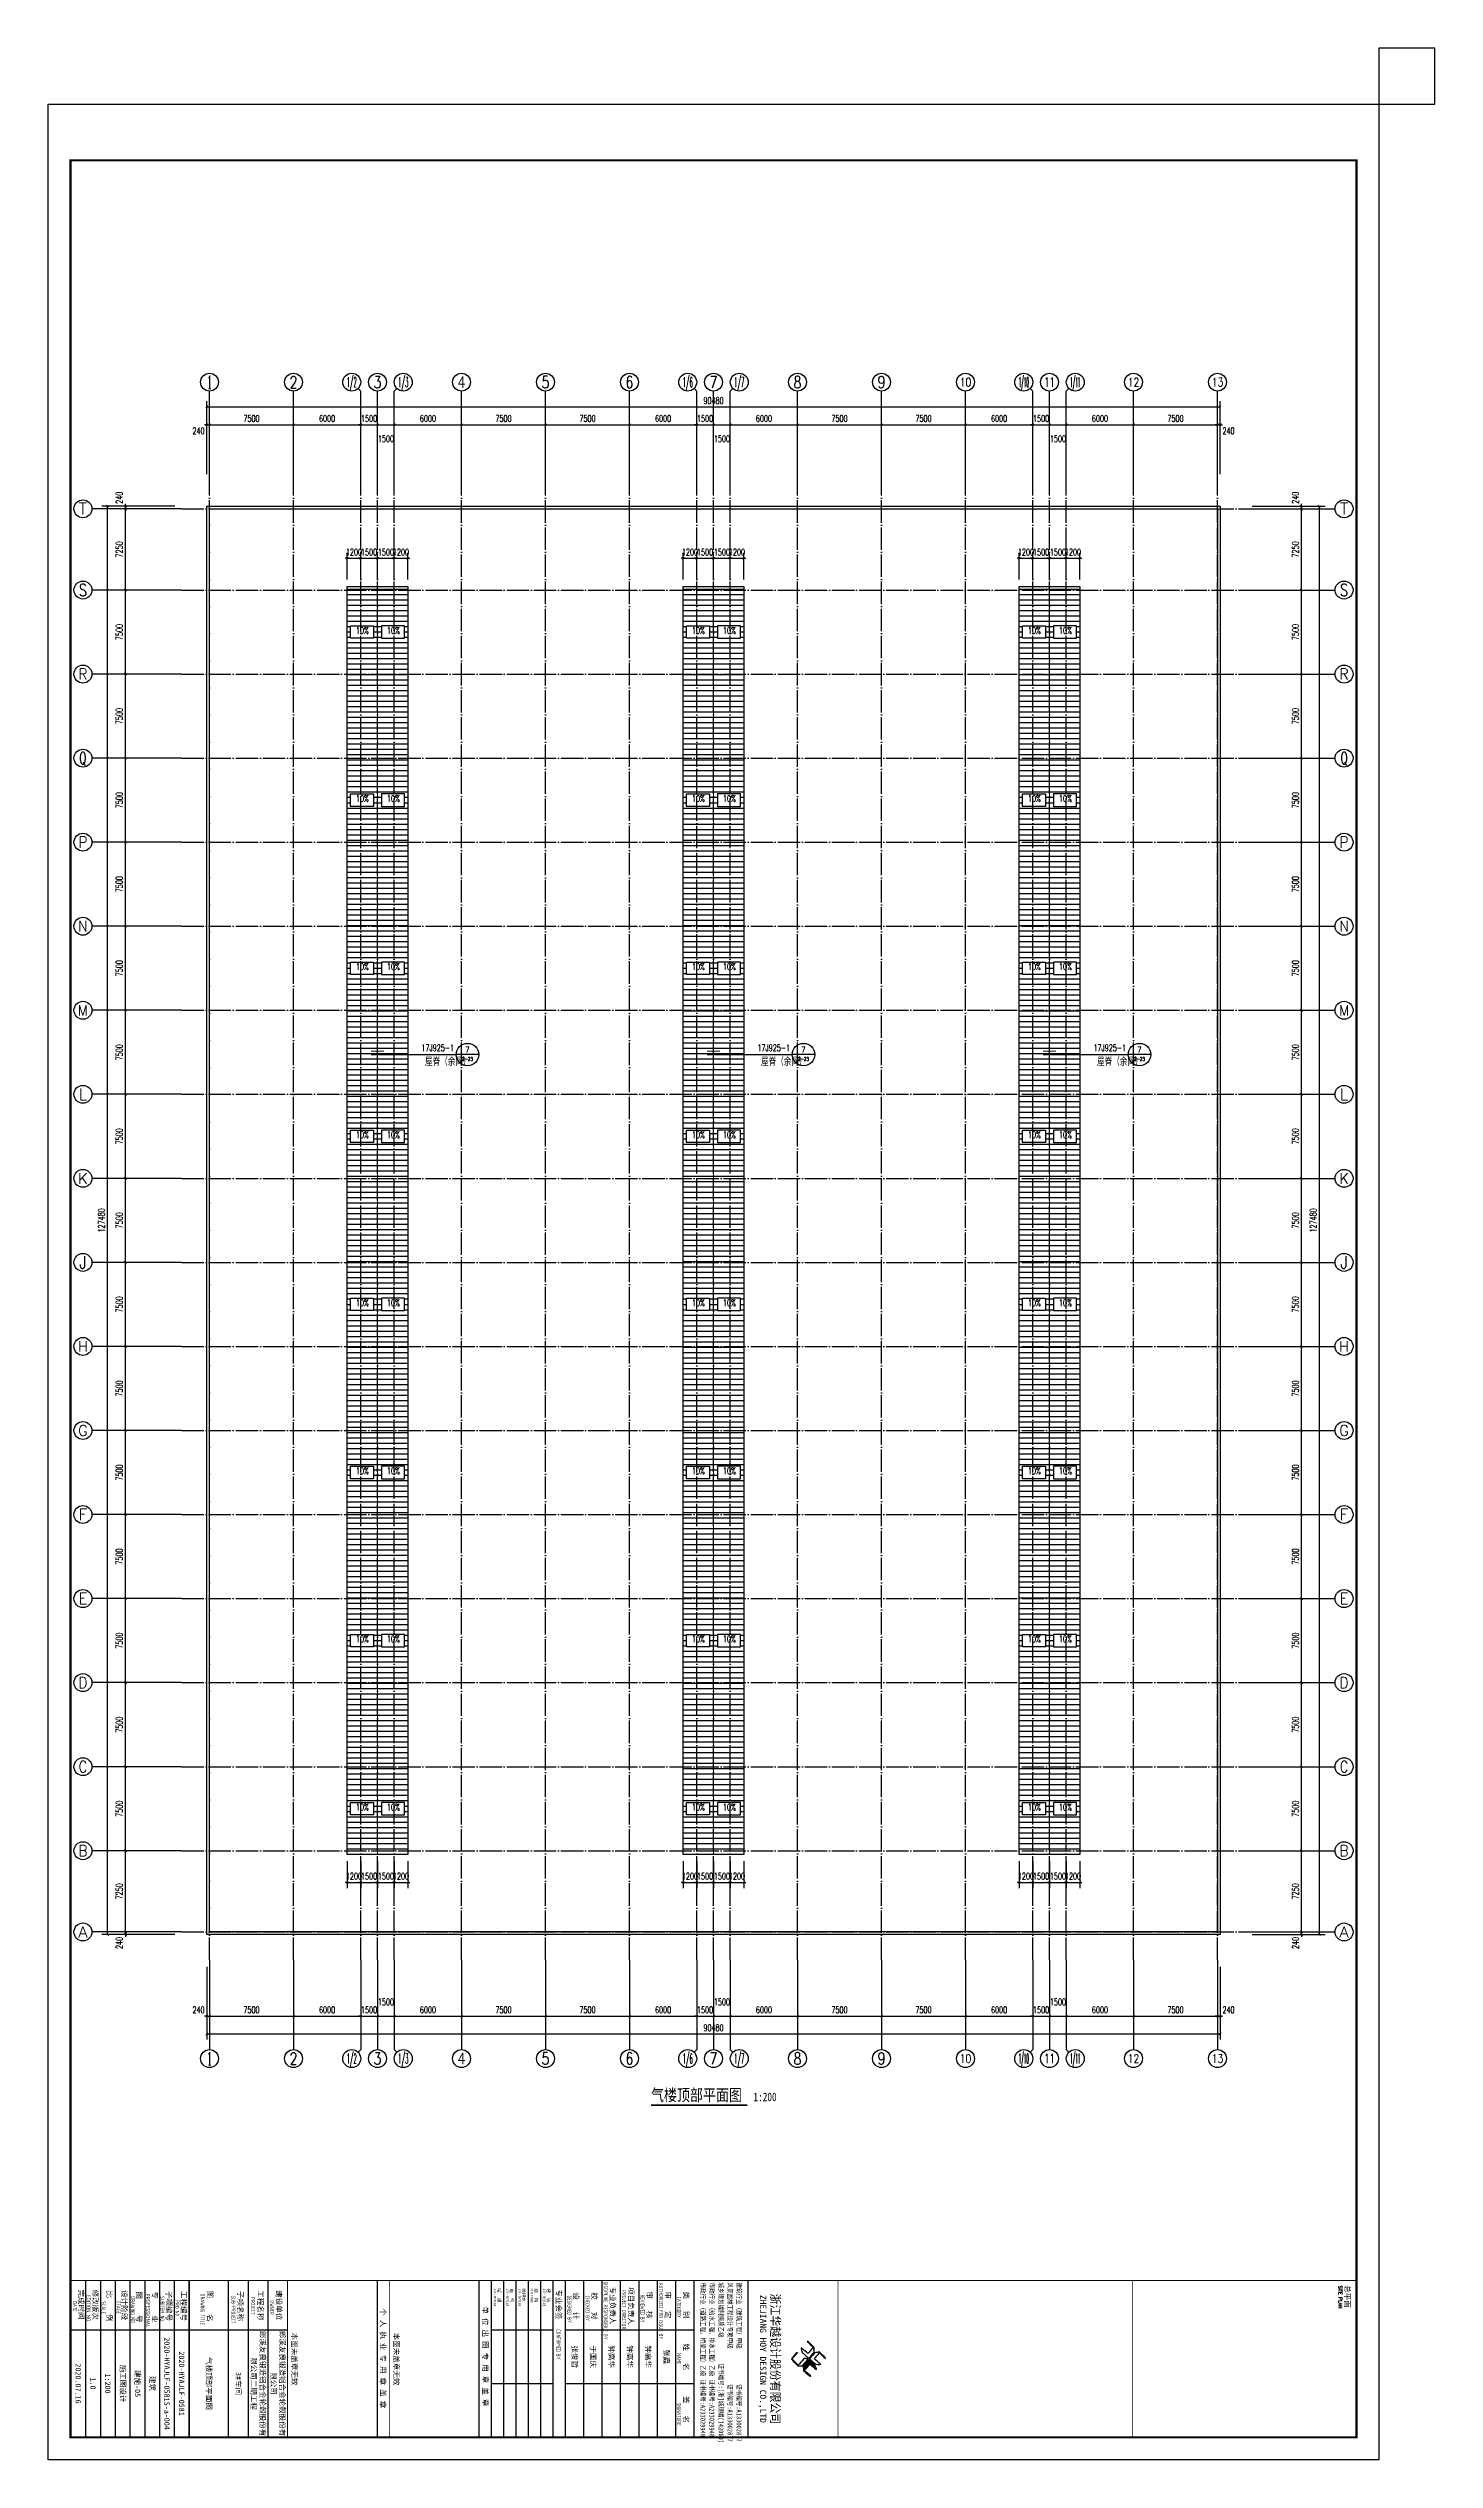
# Model space of a CAD drawing. Extents: x 14095202 to 14511487, y -1430609 to -90420.
# Drawn here: x 14387687 to 14511487, y -1027920 to -812720 of the extents above; entities that cross this region are included whole.
import ezdxf
from ezdxf.enums import TextEntityAlignment as Align

# ---------------------------------------------------------------- set-up
doc = ezdxf.new("R2010")
doc.units = 0
doc.header["$LTSCALE"] = 1000
doc.header["$MEASUREMENT"] = 0
doc.linetypes.add('DOTE', pattern=[2.42, 2, -0.2, 0.02, -0.2])
for name, color, linetype in [('AXIS', 3, 'Continuous'), ('AXIS_TEXT', 7, 'Continuous'), ('DIM_IDEN', 3, 'Continuous'), ('DIM_SYMB', 3, 'Continuous'), ('DOTE', 1, 'DOTE'), ('PUB_DIM', 3, 'Continuous'), ('PUB_TEXT', 7, 'Continuous'), ('PUB_TITLE', 4, 'Continuous'), ('TK', 4, 'Continuous'), ('填充', 251, 'Continuous')]:
    doc.layers.add(name, color=color, linetype=linetype)
doc.styles.add('-宋体', font='', dxfattribs={"width": 0.8})
doc.styles.add('_TCH_AXIS', font='COMPLEX', dxfattribs={"bigfont": 'GBCBIG'})
doc.styles.add('_TCH_DIM', font='SIMPLEX', dxfattribs={"bigfont": 'GBCBIG'})
doc.styles.add('_TCH_DIM_T3', font='SIMPLEX', dxfattribs={"width": 0.705882, "bigfont": 'GBCBIG'})
doc.styles.add('_TCH_LABEL', font='COMPLEX', dxfattribs={"bigfont": 'GBCBIG'})
doc.styles.add('COMPLEX', font='COMPLEX')
doc.styles.add('HT', font='simhei.ttf', dxfattribs={"width": 0.8})
doc.styles.add('ROMANS', font='romans', dxfattribs={"width": 0.65, "height": 231.275})
doc.styles.add('TSSD_REIN', font='tssdeng.shx', dxfattribs={"width": 0.7, "bigfont": 'tssdchn.shx'})
doc.styles.add('YAYA', font='', dxfattribs={"width": 0.8, "height": 1})
doc.styles.add('图签宋体', font='', dxfattribs={"height": 300})
doc.styles.add('图签黑体', font='simhei.ttf', dxfattribs={"height": 550})
doc.styles.get('-宋体').set_extended_font_data('SimSun')
doc.styles.get('YAYA').set_extended_font_data('SimSun')
doc.styles.get('图签宋体').set_extended_font_data('NSimSun')
doc.dimstyles.new('_TCH_ARCH&&200', dxfattribs={"dimtxt": 595, "dimasz": 200, "dimexe": 500, "dimexo": 600, "dimgap": 252.5, "dimtad": 1, "dimdec": 0, "dimzin": 0, "dimdsep": 46, "dimtxsty": '_TCH_DIM_T3', "dimblk": 'ARCHTICK', "dimcen": 0.09, "dimclrt": 7, "dimazin": 2, "dimtfac": 1, "dimtdec": 0, "dimtix": 1, "dimtmove": 2, "dimatfit": 3, "dimfxl": 0, "dimtolj": 1, "dimtzin": 0, "dimarcsym": 0})

msp = doc.modelspace()

# ---------------------------------------------------------------- texts
at = {"layer": 'PUB_TEXT'}
for s, height, style, width, p in [('10%', 595, '_TCH_DIM', 0.705882, (14415158.9, -864973.1)), ('10%', 595, '_TCH_DIM', 0.705882, (14417934.8, -864973.1)), ('10%', 595, '_TCH_DIM', 0.705882, (14445158.9, -864973.1)), ('10%', 595, '_TCH_DIM', 0.705882, (14447934.8, -864973.1)), ('10%', 595, '_TCH_DIM', 0.705882, (14475158.9, -864973.1)), ('10%', 595, '_TCH_DIM', 0.705882, (14477934.8, -864973.1)), ('10%', 595, '_TCH_DIM', 0.705882, (14415158.9, -879973.1)), ('10%', 595, '_TCH_DIM', 0.705882, (14417934.8, -879973.1)), ('10%', 595, '_TCH_DIM', 0.705882, (14445158.9, -879973.1)), ('10%', 595, '_TCH_DIM', 0.705882, (14447934.8, -879973.1)), ('10%', 595, '_TCH_DIM', 0.705882, (14475158.9, -879973.1)), ('10%', 595, '_TCH_DIM', 0.705882, (14477934.8, -879973.1)), ('10%', 595, '_TCH_DIM', 0.705882, (14415158.9, -894973.1)), ('10%', 595, '_TCH_DIM', 0.705882, (14417934.8, -894973.1)), ('10%', 595, '_TCH_DIM', 0.705882, (14445158.9, -894973.1)), ('10%', 595, '_TCH_DIM', 0.705882, (14447934.8, -894973.1)), ('10%', 595, '_TCH_DIM', 0.705882, (14475158.9, -894973.1)), ('10%', 595, '_TCH_DIM', 0.705882, (14477934.8, -894973.1)), ('17J925-1', 595, '_TCH_LABEL', 0.705882, (14421011.4, -902220.6)), ('17J925-1', 595, '_TCH_LABEL', 0.705882, (14451011.4, -902220.6)), ('17J925-1', 595, '_TCH_LABEL', 0.705882, (14481011.4, -902220.6)), ('10%', 595, '_TCH_DIM', 0.705882, (14415158.9, -909973.1)), ('10%', 595, '_TCH_DIM', 0.705882, (14417934.8, -909973.1)), ('10%', 595, '_TCH_DIM', 0.705882, (14445158.9, -909973.1)), ('10%', 595, '_TCH_DIM', 0.705882, (14447934.8, -909973.1)), ('10%', 595, '_TCH_DIM', 0.705882, (14475158.9, -909973.1)), ('10%', 595, '_TCH_DIM', 0.705882, (14477934.8, -909973.1)), ('10%', 595, '_TCH_DIM', 0.705882, (14415158.9, -924973.1)), ('10%', 595, '_TCH_DIM', 0.705882, (14417934.8, -924973.1)), ('10%', 595, '_TCH_DIM', 0.705882, (14445158.9, -924973.1)), ('10%', 595, '_TCH_DIM', 0.705882, (14447934.8, -924973.1)), ('10%', 595, '_TCH_DIM', 0.705882, (14475158.9, -924973.1)), ('10%', 595, '_TCH_DIM', 0.705882, (14477934.8, -924973.1)), ('10%', 595, '_TCH_DIM', 0.705882, (14415158.9, -939973.1)), ('10%', 595, '_TCH_DIM', 0.705882, (14417934.8, -939973.1)), ('10%', 595, '_TCH_DIM', 0.705882, (14445158.9, -939973.1)), ('10%', 595, '_TCH_DIM', 0.705882, (14447934.8, -939973.1)), ('10%', 595, '_TCH_DIM', 0.705882, (14475158.9, -939973.1)), ('10%', 595, '_TCH_DIM', 0.705882, (14477934.8, -939973.1)), ('10%', 595, '_TCH_DIM', 0.705882, (14415158.9, -954973.1)), ('10%', 595, '_TCH_DIM', 0.705882, (14417934.8, -954973.1)), ('10%', 595, '_TCH_DIM', 0.705882, (14445158.9, -954973.1)), ('10%', 595, '_TCH_DIM', 0.705882, (14447934.8, -954973.1)), ('10%', 595, '_TCH_DIM', 0.705882, (14475158.9, -954973.1)), ('10%', 595, '_TCH_DIM', 0.705882, (14477934.8, -954973.1)), ('10%', 595, '_TCH_DIM', 0.705882, (14415158.9, -969973.1)), ('10%', 595, '_TCH_DIM', 0.705882, (14417934.8, -969973.1)), ('10%', 595, '_TCH_DIM', 0.705882, (14445158.9, -969973.1)), ('10%', 595, '_TCH_DIM', 0.705882, (14447934.8, -969973.1)), ('10%', 595, '_TCH_DIM', 0.705882, (14475158.9, -969973.1)), ('10%', 595, '_TCH_DIM', 0.705882, (14477934.8, -969973.1)), ('气楼顶部平面图', 1063.29, 'YAYA', 0.8, (14441501.3, -995902.6)), ('1:200', 759.49, 'YAYA', 0.8, (14450653.9, -995920.3))]:
    msp.add_text(s, height=height, dxfattribs=dict(at, style=style, width=width)).set_placement(p)
at = {"layer": 'PUB_TEXT', "style": '_TCH_LABEL'}
for p in [(14421336.9, -903524.7), (14451336.9, -903524.7), (14481336.9, -903524.7)]:
    msp.add_text('屋脊（余同）', height=675.18, dxfattribs=at).set_placement(p)
for s, height, width, p, p2 in [('2-23', 327.82, 1.090328, (14424641.8, -903070.9), (14425600.9, -903070.9)), ('7', 517, 1.372981, (14424930.1, -902337.4), (14425312.6, -902337.4)), ('2-23', 327.82, 1.090328, (14454641.8, -903070.9), (14455600.9, -903070.9)), ('7', 517, 1.372981, (14454930.1, -902337.4), (14455312.6, -902337.4)), ('2-23', 327.82, 1.090328, (14484641.8, -903070.9), (14485600.9, -903070.9)), ('7', 517, 1.372981, (14484930.1, -902337.4), (14485312.6, -902337.4))]:
    msp.add_text(s, height=height, dxfattribs=dict(at, width=width)).set_placement(p, p2, align=Align.FIT)

# ---------------------------------------------------------------- blocks, each defined once
blk = doc.blocks.new('A$C053D6479')
at = {"layer": 'PUB_TITLE'}
h = blk.add_hatch(color=256, dxfattribs=at)
h.dxf.hatch_style = 1
edge = h.paths.add_edge_path()
edge.add_spline(control_points=[(1026, 827), (1105, 920), (1188, 1008), (1266, 1102)], knot_values=[13, 13, 13, 13, 14, 14, 14, 14], degree=3, periodic=0)
edge.add_spline(control_points=[(1266, 1102), (1258, 1111), (1249, 1119), (1239, 1116)], knot_values=[12, 12, 12, 12, 13, 13, 13, 13], degree=3, periodic=0)
edge.add_spline(control_points=[(1239, 1116), (1210, 1107), (1179, 1092), (1144, 1077)], knot_values=[11, 11, 11, 11, 12, 12, 12, 12], degree=3, periodic=0)
edge.add_spline(control_points=[(1144, 1077), (1109, 1063), (1069, 1053), (1047, 1038)], knot_values=[10, 10, 10, 10, 11, 11, 11, 11], degree=3, periodic=0)
edge.add_spline(control_points=[(1047, 1038), (1028, 1026), (1007, 992), (991, 972)], knot_values=[9, 9, 9, 9, 10, 10, 10, 10], degree=3, periodic=0)
edge.add_spline(control_points=[(991, 972), (942, 913), (899, 868), (849, 810)], knot_values=[8, 8, 8, 8, 9, 9, 9, 9], degree=3, periodic=0)
edge.add_spline(control_points=[(849, 810), (842, 801), (822, 776), (822, 775)], knot_values=[7, 7, 7, 7, 8, 8, 8, 8], degree=3, periodic=0)
edge.add_spline(control_points=[(822, 775), (823, 771), (848, 752), (859, 744)], knot_values=[6, 6, 6, 6, 7, 7, 7, 7], degree=3, periodic=0)
edge.add_spline(control_points=[(859, 744), (949, 670), (1035, 592), (1122, 521)], knot_values=[5, 5, 5, 5, 6, 6, 6, 6], degree=3, periodic=0)
edge.add_spline(control_points=[(1122, 521), (1153, 527), (1185, 530), (1217, 533)], knot_values=[4, 4, 4, 4, 5, 5, 5, 5], degree=3, periodic=0)
edge.add_spline(control_points=[(1217, 533), (1246, 535), (1293, 532), (1316, 542)], knot_values=[3, 3, 3, 3, 4, 4, 4, 4], degree=3, periodic=0)
edge.add_spline(control_points=[(1316, 542), (1327, 547), (1338, 565), (1349, 579)], knot_values=[2, 2, 2, 2, 3, 3, 3, 3], degree=3, periodic=0)
edge.add_spline(control_points=[(1349, 579), (1423, 670), (1507, 759), (1572, 848)], knot_values=[1, 1, 1, 1, 2, 2, 2, 2], degree=3, periodic=0)
edge.add_spline(control_points=[(1572, 848), (1564, 852), (1561, 861), (1551, 862)], knot_values=[0, 0, 0, 0, 1, 1, 1, 1], degree=3, periodic=0)
edge.add_spline(control_points=[(1551, 862), (1469, 769), (1393, 671), (1310, 579)], knot_values=[15, 15, 15, 15, 16, 16, 16, 16], degree=3, periodic=0)
edge.add_spline(control_points=[(1310, 579), (1216, 662), (1118, 742), (1026, 827)], knot_values=[14, 14, 14, 14, 15, 15, 15, 15], degree=3, periodic=0)
at = {"layer": 'TK'}
for points, knots in [([(1031, 1298), (1066, 1286), (1054, 1262), (1045, 1224), (1036, 1188), (1031, 1158), (1024, 1121), (1020, 1104), (1017, 1085), (1012, 1071), (1004, 1052), (976, 1026), (956, 1003), (906, 946), (866, 899), (814, 839), (806, 829), (789, 806), (787, 806), (777, 804), (728, 856), (719, 864), (651, 922), (580, 978), (514, 1036), (509, 1106), (488, 1176), (479, 1247), (570, 1343), (663, 1436), (758, 1526), (764, 1523), (768, 1518), (774, 1515), (693, 1422), (599, 1343), (520, 1249), (607, 1171), (698, 1096), (789, 1021), (874, 1109), (950, 1206), (1031, 1298)], [0, 0, 0, 0, 1, 1, 1, 2, 2, 2, 3, 3, 3, 4, 4, 4, 5, 5, 5, 6, 6, 6, 7, 7, 7, 8, 8, 8, 9, 9, 9, 10, 10, 10, 11, 11, 11, 12, 12, 12, 13, 13, 13, 14, 14, 14, 14]), ([(1551, 862), (1561, 861), (1564, 852), (1572, 848), (1507, 759), (1423, 670), (1349, 579), (1338, 565), (1327, 547), (1316, 542), (1293, 532), (1246, 535), (1217, 533), (1185, 530), (1153, 527), (1122, 521), (1035, 592), (949, 670), (859, 744), (848, 752), (823, 771), (822, 775), (822, 776), (842, 801), (849, 810), (899, 868), (942, 913), (991, 972), (1007, 992), (1028, 1026), (1047, 1038), (1069, 1053), (1109, 1063), (1144, 1077), (1179, 1092), (1210, 1107), (1239, 1116), (1249, 1119), (1258, 1111), (1266, 1102), (1188, 1008), (1105, 920), (1026, 827), (1118, 742), (1216, 662), (1310, 579), (1393, 671), (1469, 769), (1551, 862)], [0, 0, 0, 0, 1, 1, 1, 2, 2, 2, 3, 3, 3, 4, 4, 4, 5, 5, 5, 6, 6, 6, 7, 7, 7, 8, 8, 8, 9, 9, 9, 10, 10, 10, 11, 11, 11, 12, 12, 12, 13, 13, 13, 14, 14, 14, 15, 15, 15, 16, 16, 16, 16]), ([(555, 949), (624, 891), (699, 833), (760, 773), (689, 691), (614, 604), (539, 517), (529, 505), (516, 487), (506, 482), (492, 475), (469, 472), (452, 467), (416, 456), (383, 448), (342, 438), (323, 433), (297, 422), (293, 440), (291, 452), (313, 470), (322, 480), (400, 566), (477, 652), (553, 736), (460, 815), (366, 894), (270, 970), (183, 883), (101, 791), (16, 703), (-18, 714), (9, 735), (28, 755), (103, 838), (192, 930), (266, 1005), (319, 1009), (387, 1005), (442, 1007), (456, 1008), (472, 1011), (485, 1007), (507, 1000), (534, 967), (555, 949)], [0, 0, 0, 0, 1, 1, 1, 2, 2, 2, 3, 3, 3, 4, 4, 4, 5, 5, 5, 6, 6, 6, 7, 7, 7, 8, 8, 8, 9, 9, 9, 10, 10, 10, 11, 11, 11, 12, 12, 12, 13, 13, 13, 14, 14, 14, 15, 15, 15, 15]), ([(1097, 490), (1100, 425), (1106, 361), (1107, 294), (1018, 207), (925, 121), (830, 33), (818, 21), (800, 0), (787, 0), (768, -1), (725, 49), (712, 60), (662, 103), (616, 143), (568, 186), (545, 207), (518, 224), (499, 250), (501, 259), (511, 261), (516, 267), (609, 192), (696, 111), (785, 33), (883, 118), (977, 208), (1070, 298), (992, 373), (892, 456), (803, 534), (791, 544), (768, 561), (766, 569), (761, 588), (776, 634), (780, 655), (785, 690), (788, 721), (795, 746), (897, 661), (998, 576), (1097, 490)], [0, 0, 0, 0, 1, 1, 1, 2, 2, 2, 3, 3, 3, 4, 4, 4, 5, 5, 5, 6, 6, 6, 7, 7, 7, 8, 8, 8, 9, 9, 9, 10, 10, 10, 11, 11, 11, 12, 12, 12, 13, 13, 13, 14, 14, 14, 14])]:
    blk.add_open_spline(points, degree=3, knots=knots, dxfattribs=at)
blk = doc.blocks.new('GeYuanFrame_66427483', base_point=(20.1, 4.5))
at = {"layer": 'PUB_TITLE'}
for points in [[(1013.1, 235.3), (1013.1, 292.7)], [(1037.1, 235.3), (1037.1, 292.7)], [(1013.1, 202.3), (1013.1, 229.8)], [(1037.1, 202.3), (1037.1, 229.8)], [(1013.1, 14.5), (1013.1, 111.3)]]:
    blk.add_lwpolyline(points, dxfattribs=at)
at = {"layer": 'TK'}
for p, q in [((991.1, 316.9), (1061.1, 316.9)), ((991.1, 284.5), (1061.1, 284.5)), ((991.1, 276.3), (1061.1, 276.3)), ((991.1, 268.1), (1061.1, 268.1)), ((991.1, 259.9), (1061.1, 259.9)), ((991.1, 251.7), (1061.1, 251.7)), ((991.1, 243.5), (1061.1, 243.5)), ((991.1, 235.3), (1061.1, 235.3)), ((991.1, 235.3), (1061.1, 235.3)), ((991.1, 102.5), (1061.1, 102.5)), ((991.1, 93.7), (1061.1, 93.7)), ((991.1, 84.9), (1013.1, 84.9)), ((991.1, 84.9), (1061.1, 84.9)), ((991.1, 67.4), (1061.1, 67.4)), ((991.1, 67.3), (1061.1, 67.3)), ((991.1, 60.8), (1061.1, 60.8)), ((991.1, 54.2), (1061.1, 54.2)), ((991.1, 47.6), (1061.1, 47.6)), ((991.1, 41), (1061.1, 41)), ((991.1, 34.4), (1061.1, 34.4)), ((991.1, 27.8), (1061.1, 27.8)), ((991.1, 21.2), (1061.1, 21.2)), ((991.1, 14.5), (1061.1, 14.5))]:
    blk.add_line(p, q, dxfattribs=at)
blk.add_lwpolyline([(20.1, 4.5), (20.1, 598.5), (1071.1, 598.5), (1071.1, 4.5)], close=True, dxfattribs=at)
at = {"layer": 'TK', "const_width": 1}
blk.add_lwpolyline([(45.1, 588.5), (1061.1, 588.5), (1061.1, 14.5), (45.1, 14.5)], close=True, dxfattribs=at)
at = {"layer": 'TK'}
for points, const_width in [([(991.1, 588.5), (991.1, 14.5)], 0.4), ([(991.1, 488.5), (1061.1, 488.5)], 0.35), ([(991.1, 357.1), (1061.1, 357.1)], 0.35), ([(991.1, 292.7), (1061.1, 292.7)], 0.35), ([(991.1, 292.7), (1061.1, 292.7)], 0.35), ([(991.1, 235.3), (1061.1, 235.3)], 0.35), ([(991.1, 202.3), (1061.1, 202.3)], 0.35), ([(991.1, 156.8), (1061.1, 156.8)], 0.35), ([(991.1, 111.3), (1061.1, 111.3)], 0.35), ([(991.1, 67.4), (1061.1, 67.4)], 0.35)]:
    blk.add_lwpolyline(points, dxfattribs=dict(at, const_width=const_width))
for points in [[(991.1, 292.7), (1061.1, 292.7)], [(991.1, 235.3), (1061.1, 235.3)], [(991.1, 229.8), (1061.1, 229.8)], [(991.1, 224.3), (1061.1, 224.3)], [(991.1, 218.8), (1061.1, 218.8)], [(991.1, 213.3), (1061.1, 213.3)], [(991.1, 207.8), (1061.1, 207.8)], [(991.1, 202.3), (1061.1, 202.3)], [(991.1, 196.8), (1061.1, 196.8)], [(991.1, 151.3), (1061.1, 151.3)]]:
    blk.add_lwpolyline(points, dxfattribs=at)
at = {"layer": 'PUB_TITLE', "xscale": 0.01000000000021828, "yscale": 0.01000000000021828, "zscale": 0.01}
blk.add_blockref('A$C053D6479', (1018.2, 336.3), dxfattribs=at)
at = {"layer": 'TK', "style": '图签宋体'}
for s, height, p in [('总平面', 2.4, (993.2, 583.3)), ('类   别', 2.4, (996, 288.1)), ('姓   名', 2.4, (1019.2, 288.1)), ('签   名', 2.4, (1042.7, 288.1)), ('审   定', 2.4, (996, 279.9)), ('审   核', 2.4, (996, 271.7)), ('项目负责人', 2.4, (994.1, 263.5)), ('专业负责人', 2.4, (993.9, 255.3)), ('校   对', 2.4, (996.4, 247.1)), ('设   计', 2.4, (996.4, 238.9)), ('建  筑', 1.44, (994.6, 227.1)), ('专业会签', 2.4, (995.1, 231.2)), ('结  构', 1.44, (994.6, 221.6)), ('给排水', 1.44, (994.6, 216.1)), ('暖  通', 1.44, (994.6, 205.1)), ('电  气', 1.44, (994.6, 210.6)), ('单 位 出 图 专 用 章 盖 章', 2.4, (1002.7, 198.4)), ('本图未盖章无效', 2.4, (1014.4, 158.7)), ('个 人 执 业 专 用 章 盖 章', 2.4, (1003.5, 152.8)), ('建设单位', 2.4, (995.4, 106.3)), ('本图未盖章无效', 2.4, (1014.4, 113.2)), ('工程名称', 2.4, (995.5, 98.1)), ('子项名称', 2.4, (995.8, 89.1)), ('图    名', 2.4, (995.6, 75.5)), ('工程编号', 2.4, (995.8, 63.8)), ('子项编号', 2.4, (995.8, 57.2)), ('专    业', 2.4, (996, 50.9)), ('图    号', 2.4, (996, 43.8)), ('设计阶段', 2.4, (995.4, 37.3)), ('比    例', 2.4, (995.6, 30.6)), ('修改版次', 2.4, (995.2, 24.4)), ('完成时间', 2.4, (995.1, 18))]:
    blk.add_text(s, height=height, dxfattribs=at).set_placement(p)
at = {"layer": 'TK'}
for s, height, style, width, p in [('SITE PLAN', 1.7, 'ROMANS', 0.76, (993.4, 580.5)), ('建筑行业（建筑工程）甲级           证书编号:A133002877', 2.2, '-宋体', 0.8, (992, 311.8)), ('风景园林工程设计专项甲级           证书编号:A133002877', 2.2, '-宋体', 0.8, (992, 307.8)), ('城乡规划编制资质乙级        证书编号:[浙]城规编(142069)', 2.2, '-宋体', 0.8, (992, 303.8)), ('市政行业（给水工程、排水工程）乙级 证书编号:A233029948', 2.2, '-宋体', 0.8, (992, 299.7)), ('市政行业（道路工程、桥梁工程）乙级 证书编号:A233029948', 2.2, '-宋体', 0.8, (992, 295.7)), ('CATEGORY', 1.8, 'TSSD_REIN', 0.7, (998.3, 285.2)), ('NAME', 1.8, 'TSSD_REIN', 0.7, (1023.5, 285.2)), ('SIGNATURE', 1.8, 'TSSD_REIN', 0.7, (1045.7, 285.2)), ('AUTHORIZED FOR ISSUE BY', 1.8, 'TSSD_REIN', 0.7, (992.1, 277.2)), ('REVIEWED BY', 1.8, 'TSSD_REIN', 0.7, (997.4, 268.9)), ('PROJECT DIRECTOR', 1.8, 'TSSD_REIN', 0.7, (995.5, 260.7)), ('DISCIPLINE RESPONSIBLE BY', 1.8, 'TSSD_REIN', 0.7, (991.6, 252.5)), ('CHECKED BY', 1.8, 'TSSD_REIN', 0.7, (997.8, 244.4)), ('DESIGNED BY', 1.8, 'TSSD_REIN', 0.7, (997.8, 236.3)), ('ARCHITECTURE', 1.08, 'TSSD_REIN', 0.7, (994.7, 225.3)), ('CONFIRMED BY', 1.8, 'TSSD_REIN', 0.7, (1012.9, 231.4)), ('STRUCTURE', 1.08, 'TSSD_REIN', 0.7, (994.7, 219.8)), ('ARCHITECTURE', 1.08, 'TSSD_REIN', 0.7, (994.7, 214.3)), ('ARCHITECTURE', 1.08, 'TSSD_REIN', 0.7, (994.7, 208.8)), ('ARCHITECTURE', 1.08, 'TSSD_REIN', 0.7, (994.7, 203.3)), ('OWNER', 1.8, 'TSSD_REIN', 0.7, (1000, 103.5)), ('SUB-PROJECT', 1.8, 'TSSD_REIN', 0.7, (997.9, 86.3)), ('PROJECT', 1.8, 'TSSD_REIN', 0.7, (998.5, 95)), ('DRAWING TITLE', 1.8, 'TSSD_REIN', 0.7, (997, 72.5)), ('SUBITEM NO.', 1.8, 'TSSD_REIN', 0.7, (998.1, 54.6)), ('PRO N0.', 1.8, 'TSSD_REIN', 0.7, (1000, 61.2)), ('PROFESSIONAL', 1.8, 'TSSD_REIN', 0.8, (996.9, 48.1)), ('DRAWING NO.', 1.8, 'TSSD_REIN', 0.7, (998.2, 41.4)), ('STAGE', 1.8, 'TSSD_REIN', 0.7, (1000.1, 35)), ('EDITION NO.', 1.8, 'TSSD_REIN', 0.8, (997.5, 21.6)), ('SCALE', 1.8, 'TSSD_REIN', 0.7, (1000.4, 28.4)), ('DATE', 1.8, 'TSSD_REIN', 0.7, (1000.3, 15.5))]:
    blk.add_text(s, height=height, dxfattribs=dict(at, style=style, width=width)).set_placement(p)
for s, height, style, width, p in [('浙江华越设计股份有限公司', 3.96, 'HT', 0.9, (1026.1, 329.2)), ('ZHEJIANG HOY DESIGN CO.,LTD', 2.8, '图签黑体', 1.11, (1026.1, 323.3))]:
    blk.add_text(s, height=height, dxfattribs=dict(at, style=style, width=width)).set_placement(p, align=Align.MIDDLE)
at = {"layer": 'TK', "char_height": 2.4, "attachment_point": 5, "style": '图签宋体'}
for s, insert, width in [('张矗', (1025.1, 280.4), 24), ('钟高华', (1025.1, 272.2), 24), ('钟高华', (1025.1, 264), 24), ('钟高华', (1025.1, 255.8), 24), ('于国庆', (1025.1, 247.6), 24), ('张俊哲', (1025.1, 239.4), 24), ('郎溪友良锻造铝合金轮毂股份有限公司', (1037.1, 106.9), 48), ('郎溪友良锻造铝合金轮毂股份有限公司二期工程', (1037.1, 98.1), 48), ('3#车间', (1037.1, 89.3), 48), ('气楼顶部平面图', (1037.1, 76.1), 48), ('2020-HYAJLF-0581', (1037.1, 64.1), 48), ('2020-HYAJLF-0581S-a-004', (1037.1, 57.5), 48), ('建施-05', (1037.1, 44.3), 48), ('建筑', (1037.1, 50.9), 48), ('施工图设计', (1037.1, 37.7), 48), ('1:200', (1037.1, 31.1), 48), ('1.0', (1037.1, 24.5), 48), ('2020.07.16', (1037.1, 17.9), 48)]:
    blk.add_mtext(s, dxfattribs=dict(at, insert=insert, width=width))
blk = doc.blocks.new('_AXISO')
blk.add_circle((0, 0), 0.5)
at = {"layer": 'AXIS_TEXT', "style": 'COMPLEX', "width": 1.041667}
blk.add_attdef('A', text='', height=0.56, dxfattribs=at).set_placement((-0.25, -0.28), (0.25, -0.28), align=Align.FIT)
blk = doc.blocks.new('_ArchTick')
at = {"color": 0, "linetype": 'ByBlock', "const_width": 0.4}
blk.add_lwpolyline([(-0.5, -0.5), (0.5, 0.5)], dxfattribs=at)
blk = doc.blocks.new('*D718')
at = {"layer": 'AXIS', "color": 0, "lineweight": -2}
for p, q in [((14401847, -983920), (14401847, -990420)), ((14492327, -983920), (14492327, -990420)), ((14401847, -989920), (14492327, -989920))]:
    blk.add_line(p, q, dxfattribs=at)
at = {"layer": 'Defpoints', "color": 0}
for p in [(14401847, -983320), (14492327, -983320), (14492327, -989920)]:
    blk.add_point(p, dxfattribs=at)
at = {"layer": 'AXIS', "color": 0, "lineweight": -2, "xscale": 200, "yscale": 200, "zscale": 200, "rotation": 180}
blk.add_blockref('_ArchTick', (14401847, -989920), dxfattribs=at)
at = {"layer": 'AXIS', "color": 0, "lineweight": -2, "xscale": 200, "yscale": 200, "zscale": 200}
blk.add_blockref('_ArchTick', (14492327, -989920), dxfattribs=at)
at = {"layer": 'AXIS', "color": 7, "insert": (14447087, -989370), "char_height": 595, "attachment_point": 5, "style": '_TCH_DIM_T3'}
blk.add_mtext('\\A1;90480', dxfattribs=at)
blk = doc.blocks.new('*D719')
at = {"layer": 'AXIS', "color": 0, "lineweight": -2}
for p, q in [((14401847, -983920), (14401847, -988820)), ((14402087, -983920), (14402087, -988820)), ((14401847, -988320), (14401647, -988320)), ((14401847, -988320), (14402087, -988320)), ((14402087, -988320), (14402287, -988320))]:
    blk.add_line(p, q, dxfattribs=at)
at = {"layer": 'Defpoints', "color": 0}
for p in [(14401847, -983320), (14402087, -983320), (14402087, -988320)]:
    blk.add_point(p, dxfattribs=at)
at = {"layer": 'AXIS', "color": 0, "lineweight": -2, "xscale": 200, "yscale": 200, "zscale": 200}
blk.add_blockref('_ArchTick', (14401847, -988320), dxfattribs=at)
at = {"layer": 'AXIS', "color": 0, "lineweight": -2, "xscale": 200, "yscale": 200, "zscale": 200, "rotation": 180}
blk.add_blockref('_ArchTick', (14402087, -988320), dxfattribs=at)
at = {"layer": 'AXIS', "color": 7, "insert": (14401107, -987770), "char_height": 595, "attachment_point": 5, "style": '_TCH_DIM_T3'}
blk.add_mtext('\\A1;240', dxfattribs=at)
blk = doc.blocks.new('*D720')
at = {"layer": 'AXIS', "color": 0, "lineweight": -2}
for p, q in [((14402087, -983920), (14402087, -988820)), ((14409587, -983920), (14409587, -988820)), ((14402087, -988320), (14409587, -988320))]:
    blk.add_line(p, q, dxfattribs=at)
at = {"layer": 'Defpoints', "color": 0}
for p in [(14402087, -983320), (14409587, -983320), (14409587, -988320)]:
    blk.add_point(p, dxfattribs=at)
at = {"layer": 'AXIS', "color": 0, "lineweight": -2, "xscale": 200, "yscale": 200, "zscale": 200, "rotation": 180}
blk.add_blockref('_ArchTick', (14402087, -988320), dxfattribs=at)
at = {"layer": 'AXIS', "color": 0, "lineweight": -2, "xscale": 200, "yscale": 200, "zscale": 200}
blk.add_blockref('_ArchTick', (14409587, -988320), dxfattribs=at)
at = {"layer": 'AXIS', "color": 7, "insert": (14405837, -987770), "char_height": 595, "attachment_point": 5, "style": '_TCH_DIM_T3'}
blk.add_mtext('\\A1;7500', dxfattribs=at)
blk = doc.blocks.new('*D721')
at = {"layer": 'AXIS', "color": 0, "lineweight": -2}
for p, q in [((14409587, -983920), (14409587, -988820)), ((14415587, -983920), (14415587, -988820)), ((14409587, -988320), (14415587, -988320))]:
    blk.add_line(p, q, dxfattribs=at)
at = {"layer": 'Defpoints', "color": 0}
for p in [(14409587, -983320), (14415587, -983320), (14415587, -988320)]:
    blk.add_point(p, dxfattribs=at)
at = {"layer": 'AXIS', "color": 0, "lineweight": -2, "xscale": 200, "yscale": 200, "zscale": 200, "rotation": 180}
blk.add_blockref('_ArchTick', (14409587, -988320), dxfattribs=at)
at = {"layer": 'AXIS', "color": 0, "lineweight": -2, "xscale": 200, "yscale": 200, "zscale": 200}
blk.add_blockref('_ArchTick', (14415587, -988320), dxfattribs=at)
at = {"layer": 'AXIS', "color": 7, "insert": (14412587, -987770), "char_height": 595, "attachment_point": 5, "style": '_TCH_DIM_T3'}
blk.add_mtext('\\A1;6000', dxfattribs=at)
blk = doc.blocks.new('*D722')
at = {"layer": 'AXIS', "color": 0, "lineweight": -2}
for p, q in [((14415587, -983920), (14415587, -988820)), ((14417087, -983920), (14417087, -988820)), ((14415587, -988320), (14415387, -988320)), ((14415587, -988320), (14417087, -988320)), ((14417087, -988320), (14417287, -988320))]:
    blk.add_line(p, q, dxfattribs=at)
at = {"layer": 'Defpoints', "color": 0}
for p in [(14415587, -983320), (14417087, -983320), (14417087, -988320)]:
    blk.add_point(p, dxfattribs=at)
at = {"layer": 'AXIS', "color": 0, "lineweight": -2, "xscale": 200, "yscale": 200, "zscale": 200}
blk.add_blockref('_ArchTick', (14415587, -988320), dxfattribs=at)
at = {"layer": 'AXIS', "color": 0, "lineweight": -2, "xscale": 200, "yscale": 200, "zscale": 200, "rotation": 180}
blk.add_blockref('_ArchTick', (14417087, -988320), dxfattribs=at)
at = {"layer": 'AXIS', "color": 7, "insert": (14416337, -987770), "char_height": 595, "attachment_point": 5, "style": '_TCH_DIM_T3'}
blk.add_mtext('\\A1;1500', dxfattribs=at)
blk = doc.blocks.new('*D723')
at = {"layer": 'AXIS', "color": 0, "lineweight": -2}
for p, q in [((14417087, -983920), (14417087, -988820)), ((14418587, -983920), (14418587, -988820)), ((14417087, -988320), (14418587, -988320))]:
    blk.add_line(p, q, dxfattribs=at)
at = {"layer": 'Defpoints', "color": 0}
for p in [(14417087, -983320), (14418587, -983320), (14418587, -988320)]:
    blk.add_point(p, dxfattribs=at)
at = {"layer": 'AXIS', "color": 0, "lineweight": -2, "xscale": 200, "yscale": 200, "zscale": 200, "rotation": 180}
blk.add_blockref('_ArchTick', (14417087, -988320), dxfattribs=at)
at = {"layer": 'AXIS', "color": 0, "lineweight": -2, "xscale": 200, "yscale": 200, "zscale": 200}
blk.add_blockref('_ArchTick', (14418587, -988320), dxfattribs=at)
at = {"layer": 'AXIS', "color": 7, "insert": (14417837, -987070), "char_height": 595, "attachment_point": 5, "style": '_TCH_DIM_T3'}
blk.add_mtext('\\A1;1500', dxfattribs=at)
blk = doc.blocks.new('*D724')
at = {"layer": 'AXIS', "color": 0, "lineweight": -2}
for p, q in [((14418587, -983920), (14418587, -988820)), ((14424587, -983920), (14424587, -988820)), ((14418587, -988320), (14424587, -988320))]:
    blk.add_line(p, q, dxfattribs=at)
at = {"layer": 'Defpoints', "color": 0}
for p in [(14418587, -983320), (14424587, -983320), (14424587, -988320)]:
    blk.add_point(p, dxfattribs=at)
at = {"layer": 'AXIS', "color": 0, "lineweight": -2, "xscale": 200, "yscale": 200, "zscale": 200, "rotation": 180}
blk.add_blockref('_ArchTick', (14418587, -988320), dxfattribs=at)
at = {"layer": 'AXIS', "color": 0, "lineweight": -2, "xscale": 200, "yscale": 200, "zscale": 200}
blk.add_blockref('_ArchTick', (14424587, -988320), dxfattribs=at)
at = {"layer": 'AXIS', "color": 7, "insert": (14421587, -987770), "char_height": 595, "attachment_point": 5, "style": '_TCH_DIM_T3'}
blk.add_mtext('\\A1;6000', dxfattribs=at)
blk = doc.blocks.new('*D725')
at = {"layer": 'AXIS', "color": 0, "lineweight": -2}
for p, q in [((14424587, -983920), (14424587, -988820)), ((14432087, -983920), (14432087, -988820)), ((14424587, -988320), (14432087, -988320))]:
    blk.add_line(p, q, dxfattribs=at)
at = {"layer": 'Defpoints', "color": 0}
for p in [(14424587, -983320), (14432087, -983320), (14432087, -988320)]:
    blk.add_point(p, dxfattribs=at)
at = {"layer": 'AXIS', "color": 0, "lineweight": -2, "xscale": 200, "yscale": 200, "zscale": 200, "rotation": 180}
blk.add_blockref('_ArchTick', (14424587, -988320), dxfattribs=at)
at = {"layer": 'AXIS', "color": 0, "lineweight": -2, "xscale": 200, "yscale": 200, "zscale": 200}
blk.add_blockref('_ArchTick', (14432087, -988320), dxfattribs=at)
at = {"layer": 'AXIS', "color": 7, "insert": (14428337, -987770), "char_height": 595, "attachment_point": 5, "style": '_TCH_DIM_T3'}
blk.add_mtext('\\A1;7500', dxfattribs=at)
blk = doc.blocks.new('*D726')
at = {"layer": 'AXIS', "color": 0, "lineweight": -2}
for p, q in [((14432087, -983920), (14432087, -988820)), ((14439587, -983920), (14439587, -988820)), ((14432087, -988320), (14439587, -988320))]:
    blk.add_line(p, q, dxfattribs=at)
at = {"layer": 'Defpoints', "color": 0}
for p in [(14432087, -983320), (14439587, -983320), (14439587, -988320)]:
    blk.add_point(p, dxfattribs=at)
at = {"layer": 'AXIS', "color": 0, "lineweight": -2, "xscale": 200, "yscale": 200, "zscale": 200, "rotation": 180}
blk.add_blockref('_ArchTick', (14432087, -988320), dxfattribs=at)
at = {"layer": 'AXIS', "color": 0, "lineweight": -2, "xscale": 200, "yscale": 200, "zscale": 200}
blk.add_blockref('_ArchTick', (14439587, -988320), dxfattribs=at)
at = {"layer": 'AXIS', "color": 7, "insert": (14435837, -987770), "char_height": 595, "attachment_point": 5, "style": '_TCH_DIM_T3'}
blk.add_mtext('\\A1;7500', dxfattribs=at)
blk = doc.blocks.new('*D727')
at = {"layer": 'AXIS', "color": 0, "lineweight": -2}
for p, q in [((14439587, -983920), (14439587, -988820)), ((14445587, -983920), (14445587, -988820)), ((14439587, -988320), (14445587, -988320))]:
    blk.add_line(p, q, dxfattribs=at)
at = {"layer": 'Defpoints', "color": 0}
for p in [(14439587, -983320), (14445587, -983320), (14445587, -988320)]:
    blk.add_point(p, dxfattribs=at)
at = {"layer": 'AXIS', "color": 0, "lineweight": -2, "xscale": 200, "yscale": 200, "zscale": 200, "rotation": 180}
blk.add_blockref('_ArchTick', (14439587, -988320), dxfattribs=at)
at = {"layer": 'AXIS', "color": 0, "lineweight": -2, "xscale": 200, "yscale": 200, "zscale": 200}
blk.add_blockref('_ArchTick', (14445587, -988320), dxfattribs=at)
at = {"layer": 'AXIS', "color": 7, "insert": (14442587, -987770), "char_height": 595, "attachment_point": 5, "style": '_TCH_DIM_T3'}
blk.add_mtext('\\A1;6000', dxfattribs=at)
blk = doc.blocks.new('*D728')
at = {"layer": 'AXIS', "color": 0, "lineweight": -2}
for p, q in [((14445587, -983920), (14445587, -988820)), ((14447087, -983920), (14447087, -988820)), ((14445587, -988320), (14445387, -988320)), ((14445587, -988320), (14447087, -988320)), ((14447087, -988320), (14447287, -988320))]:
    blk.add_line(p, q, dxfattribs=at)
at = {"layer": 'Defpoints', "color": 0}
for p in [(14445587, -983320), (14447087, -983320), (14447087, -988320)]:
    blk.add_point(p, dxfattribs=at)
at = {"layer": 'AXIS', "color": 0, "lineweight": -2, "xscale": 200, "yscale": 200, "zscale": 200}
blk.add_blockref('_ArchTick', (14445587, -988320), dxfattribs=at)
at = {"layer": 'AXIS', "color": 0, "lineweight": -2, "xscale": 200, "yscale": 200, "zscale": 200, "rotation": 180}
blk.add_blockref('_ArchTick', (14447087, -988320), dxfattribs=at)
at = {"layer": 'AXIS', "color": 7, "insert": (14446337, -987770), "char_height": 595, "attachment_point": 5, "style": '_TCH_DIM_T3'}
blk.add_mtext('\\A1;1500', dxfattribs=at)
blk = doc.blocks.new('*D729')
at = {"layer": 'AXIS', "color": 0, "lineweight": -2}
for p, q in [((14447087, -983920), (14447087, -988820)), ((14448587, -983920), (14448587, -988820)), ((14447087, -988320), (14448587, -988320))]:
    blk.add_line(p, q, dxfattribs=at)
at = {"layer": 'Defpoints', "color": 0}
for p in [(14447087, -983320), (14448587, -983320), (14448587, -988320)]:
    blk.add_point(p, dxfattribs=at)
at = {"layer": 'AXIS', "color": 0, "lineweight": -2, "xscale": 200, "yscale": 200, "zscale": 200, "rotation": 180}
blk.add_blockref('_ArchTick', (14447087, -988320), dxfattribs=at)
at = {"layer": 'AXIS', "color": 0, "lineweight": -2, "xscale": 200, "yscale": 200, "zscale": 200}
blk.add_blockref('_ArchTick', (14448587, -988320), dxfattribs=at)
at = {"layer": 'AXIS', "color": 7, "insert": (14447837, -987070), "char_height": 595, "attachment_point": 5, "style": '_TCH_DIM_T3'}
blk.add_mtext('\\A1;1500', dxfattribs=at)
blk = doc.blocks.new('*D730')
at = {"layer": 'AXIS', "color": 0, "lineweight": -2}
for p, q in [((14448587, -983920), (14448587, -988820)), ((14454587, -983920), (14454587, -988820)), ((14448587, -988320), (14454587, -988320))]:
    blk.add_line(p, q, dxfattribs=at)
at = {"layer": 'Defpoints', "color": 0}
for p in [(14448587, -983320), (14454587, -983320), (14454587, -988320)]:
    blk.add_point(p, dxfattribs=at)
at = {"layer": 'AXIS', "color": 0, "lineweight": -2, "xscale": 200, "yscale": 200, "zscale": 200, "rotation": 180}
blk.add_blockref('_ArchTick', (14448587, -988320), dxfattribs=at)
at = {"layer": 'AXIS', "color": 0, "lineweight": -2, "xscale": 200, "yscale": 200, "zscale": 200}
blk.add_blockref('_ArchTick', (14454587, -988320), dxfattribs=at)
at = {"layer": 'AXIS', "color": 7, "insert": (14451587, -987770), "char_height": 595, "attachment_point": 5, "style": '_TCH_DIM_T3'}
blk.add_mtext('\\A1;6000', dxfattribs=at)
blk = doc.blocks.new('*D731')
at = {"layer": 'AXIS', "color": 0, "lineweight": -2}
for p, q in [((14454587, -983920), (14454587, -988820)), ((14462087, -983920), (14462087, -988820)), ((14454587, -988320), (14462087, -988320))]:
    blk.add_line(p, q, dxfattribs=at)
at = {"layer": 'Defpoints', "color": 0}
for p in [(14454587, -983320), (14462087, -983320), (14462087, -988320)]:
    blk.add_point(p, dxfattribs=at)
at = {"layer": 'AXIS', "color": 0, "lineweight": -2, "xscale": 200, "yscale": 200, "zscale": 200, "rotation": 180}
blk.add_blockref('_ArchTick', (14454587, -988320), dxfattribs=at)
at = {"layer": 'AXIS', "color": 0, "lineweight": -2, "xscale": 200, "yscale": 200, "zscale": 200}
blk.add_blockref('_ArchTick', (14462087, -988320), dxfattribs=at)
at = {"layer": 'AXIS', "color": 7, "insert": (14458337, -987770), "char_height": 595, "attachment_point": 5, "style": '_TCH_DIM_T3'}
blk.add_mtext('\\A1;7500', dxfattribs=at)
blk = doc.blocks.new('*D732')
at = {"layer": 'AXIS', "color": 0, "lineweight": -2}
for p, q in [((14462087, -983920), (14462087, -988820)), ((14469587, -983920), (14469587, -988820)), ((14462087, -988320), (14469587, -988320))]:
    blk.add_line(p, q, dxfattribs=at)
at = {"layer": 'Defpoints', "color": 0}
for p in [(14462087, -983320), (14469587, -983320), (14469587, -988320)]:
    blk.add_point(p, dxfattribs=at)
at = {"layer": 'AXIS', "color": 0, "lineweight": -2, "xscale": 200, "yscale": 200, "zscale": 200, "rotation": 180}
blk.add_blockref('_ArchTick', (14462087, -988320), dxfattribs=at)
at = {"layer": 'AXIS', "color": 0, "lineweight": -2, "xscale": 200, "yscale": 200, "zscale": 200}
blk.add_blockref('_ArchTick', (14469587, -988320), dxfattribs=at)
at = {"layer": 'AXIS', "color": 7, "insert": (14465837, -987770), "char_height": 595, "attachment_point": 5, "style": '_TCH_DIM_T3'}
blk.add_mtext('\\A1;7500', dxfattribs=at)
blk = doc.blocks.new('*D733')
at = {"layer": 'AXIS', "color": 0, "lineweight": -2}
for p, q in [((14469587, -983920), (14469587, -988820)), ((14475587, -983920), (14475587, -988820)), ((14469587, -988320), (14475587, -988320))]:
    blk.add_line(p, q, dxfattribs=at)
at = {"layer": 'Defpoints', "color": 0}
for p in [(14469587, -983320), (14475587, -983320), (14475587, -988320)]:
    blk.add_point(p, dxfattribs=at)
at = {"layer": 'AXIS', "color": 0, "lineweight": -2, "xscale": 200, "yscale": 200, "zscale": 200, "rotation": 180}
blk.add_blockref('_ArchTick', (14469587, -988320), dxfattribs=at)
at = {"layer": 'AXIS', "color": 0, "lineweight": -2, "xscale": 200, "yscale": 200, "zscale": 200}
blk.add_blockref('_ArchTick', (14475587, -988320), dxfattribs=at)
at = {"layer": 'AXIS', "color": 7, "insert": (14472587, -987770), "char_height": 595, "attachment_point": 5, "style": '_TCH_DIM_T3'}
blk.add_mtext('\\A1;6000', dxfattribs=at)
blk = doc.blocks.new('*D734')
at = {"layer": 'AXIS', "color": 0, "lineweight": -2}
for p, q in [((14475587, -983920), (14475587, -988820)), ((14477087, -983920), (14477087, -988820)), ((14475587, -988320), (14475387, -988320)), ((14475587, -988320), (14477087, -988320)), ((14477087, -988320), (14477287, -988320))]:
    blk.add_line(p, q, dxfattribs=at)
at = {"layer": 'Defpoints', "color": 0}
for p in [(14475587, -983320), (14477087, -983320), (14477087, -988320)]:
    blk.add_point(p, dxfattribs=at)
at = {"layer": 'AXIS', "color": 0, "lineweight": -2, "xscale": 200, "yscale": 200, "zscale": 200}
blk.add_blockref('_ArchTick', (14475587, -988320), dxfattribs=at)
at = {"layer": 'AXIS', "color": 0, "lineweight": -2, "xscale": 200, "yscale": 200, "zscale": 200, "rotation": 180}
blk.add_blockref('_ArchTick', (14477087, -988320), dxfattribs=at)
at = {"layer": 'AXIS', "color": 7, "insert": (14476337, -987770), "char_height": 595, "attachment_point": 5, "style": '_TCH_DIM_T3'}
blk.add_mtext('\\A1;1500', dxfattribs=at)
blk = doc.blocks.new('*D735')
at = {"layer": 'AXIS', "color": 0, "lineweight": -2}
for p, q in [((14477087, -983920), (14477087, -988820)), ((14478587, -983920), (14478587, -988820)), ((14477087, -988320), (14478587, -988320))]:
    blk.add_line(p, q, dxfattribs=at)
at = {"layer": 'Defpoints', "color": 0}
for p in [(14477087, -983320), (14478587, -983320), (14478587, -988320)]:
    blk.add_point(p, dxfattribs=at)
at = {"layer": 'AXIS', "color": 0, "lineweight": -2, "xscale": 200, "yscale": 200, "zscale": 200, "rotation": 180}
blk.add_blockref('_ArchTick', (14477087, -988320), dxfattribs=at)
at = {"layer": 'AXIS', "color": 0, "lineweight": -2, "xscale": 200, "yscale": 200, "zscale": 200}
blk.add_blockref('_ArchTick', (14478587, -988320), dxfattribs=at)
at = {"layer": 'AXIS', "color": 7, "insert": (14477837, -987070), "char_height": 595, "attachment_point": 5, "style": '_TCH_DIM_T3'}
blk.add_mtext('\\A1;1500', dxfattribs=at)
blk = doc.blocks.new('*D736')
at = {"layer": 'AXIS', "color": 0, "lineweight": -2}
for p, q in [((14478587, -983920), (14478587, -988820)), ((14484587, -983920), (14484587, -988820)), ((14478587, -988320), (14484587, -988320))]:
    blk.add_line(p, q, dxfattribs=at)
at = {"layer": 'Defpoints', "color": 0}
for p in [(14478587, -983320), (14484587, -983320), (14484587, -988320)]:
    blk.add_point(p, dxfattribs=at)
at = {"layer": 'AXIS', "color": 0, "lineweight": -2, "xscale": 200, "yscale": 200, "zscale": 200, "rotation": 180}
blk.add_blockref('_ArchTick', (14478587, -988320), dxfattribs=at)
at = {"layer": 'AXIS', "color": 0, "lineweight": -2, "xscale": 200, "yscale": 200, "zscale": 200}
blk.add_blockref('_ArchTick', (14484587, -988320), dxfattribs=at)
at = {"layer": 'AXIS', "color": 7, "insert": (14481587, -987770), "char_height": 595, "attachment_point": 5, "style": '_TCH_DIM_T3'}
blk.add_mtext('\\A1;6000', dxfattribs=at)
blk = doc.blocks.new('*D737')
at = {"layer": 'AXIS', "color": 0, "lineweight": -2}
for p, q in [((14484587, -983920), (14484587, -988820)), ((14492087, -983920), (14492087, -988820)), ((14484587, -988320), (14492087, -988320))]:
    blk.add_line(p, q, dxfattribs=at)
at = {"layer": 'Defpoints', "color": 0}
for p in [(14484587, -983320), (14492087, -983320), (14492087, -988320)]:
    blk.add_point(p, dxfattribs=at)
at = {"layer": 'AXIS', "color": 0, "lineweight": -2, "xscale": 200, "yscale": 200, "zscale": 200, "rotation": 180}
blk.add_blockref('_ArchTick', (14484587, -988320), dxfattribs=at)
at = {"layer": 'AXIS', "color": 0, "lineweight": -2, "xscale": 200, "yscale": 200, "zscale": 200}
blk.add_blockref('_ArchTick', (14492087, -988320), dxfattribs=at)
at = {"layer": 'AXIS', "color": 7, "insert": (14488337, -987770), "char_height": 595, "attachment_point": 5, "style": '_TCH_DIM_T3'}
blk.add_mtext('\\A1;7500', dxfattribs=at)
blk = doc.blocks.new('*D738')
at = {"layer": 'AXIS', "color": 0, "lineweight": -2}
for p, q in [((14492087, -983920), (14492087, -988820)), ((14492327, -983920), (14492327, -988820)), ((14492087, -988320), (14491887, -988320)), ((14492087, -988320), (14492327, -988320)), ((14492327, -988320), (14492527, -988320))]:
    blk.add_line(p, q, dxfattribs=at)
at = {"layer": 'Defpoints', "color": 0}
for p in [(14492087, -983320), (14492327, -983320), (14492327, -988320)]:
    blk.add_point(p, dxfattribs=at)
at = {"layer": 'AXIS', "color": 0, "lineweight": -2, "xscale": 200, "yscale": 200, "zscale": 200}
blk.add_blockref('_ArchTick', (14492087, -988320), dxfattribs=at)
at = {"layer": 'AXIS', "color": 0, "lineweight": -2, "xscale": 200, "yscale": 200, "zscale": 200, "rotation": 180}
blk.add_blockref('_ArchTick', (14492327, -988320), dxfattribs=at)
at = {"layer": 'AXIS', "color": 7, "insert": (14493067, -987770), "char_height": 595, "attachment_point": 5, "style": '_TCH_DIM_T3'}
blk.add_mtext('\\A1;240', dxfattribs=at)
blk = doc.blocks.new('*D739')
at = {"layer": 'AXIS', "color": 0, "lineweight": -2}
for p, q in [((14398987, -853580), (14392487, -853580)), ((14392987, -981060), (14392987, -853580)), ((14398987, -981060), (14392487, -981060))]:
    blk.add_line(p, q, dxfattribs=at)
at = {"layer": 'Defpoints', "color": 0}
for p in [(14392987, -853580), (14399587, -853580), (14399587, -981060)]:
    blk.add_point(p, dxfattribs=at)
at = {"layer": 'AXIS', "color": 0, "lineweight": -2, "xscale": 200, "yscale": 200, "zscale": 200}
for p, rotation in [((14392987, -853580), 90), ((14392987, -981060), 270)]:
    blk.add_blockref('_ArchTick', p, dxfattribs=dict(at, rotation=rotation))
at = {"layer": 'AXIS', "color": 7, "insert": (14392437, -917320), "char_height": 595, "attachment_point": 5, "rotation": 90, "style": '_TCH_DIM_T3'}
blk.add_mtext('\\A1;127480', dxfattribs=at)
blk = doc.blocks.new('*D740')
at = {"layer": 'AXIS', "color": 0, "lineweight": -2}
for p, q in [((14398987, -980820), (14394087, -980820)), ((14398987, -981060), (14394087, -981060)), ((14394587, -980820), (14394587, -980620)), ((14394587, -981060), (14394587, -980820)), ((14394587, -981060), (14394587, -981260))]:
    blk.add_line(p, q, dxfattribs=at)
at = {"layer": 'Defpoints', "color": 0}
for p in [(14394587, -980820), (14399587, -980820), (14399587, -981060)]:
    blk.add_point(p, dxfattribs=at)
at = {"layer": 'AXIS', "color": 0, "lineweight": -2, "xscale": 200, "yscale": 200, "zscale": 200}
for p, rotation in [((14394587, -980820), 270), ((14394587, -981060), 90)]:
    blk.add_blockref('_ArchTick', p, dxfattribs=dict(at, rotation=rotation))
at = {"layer": 'AXIS', "color": 7, "insert": (14394037, -981800), "char_height": 595, "attachment_point": 5, "rotation": 90, "style": '_TCH_DIM_T3'}
blk.add_mtext('\\A1;240', dxfattribs=at)
blk = doc.blocks.new('*D741')
at = {"layer": 'AXIS', "color": 0, "lineweight": -2}
for p, q in [((14398987, -973570), (14394087, -973570)), ((14394587, -980820), (14394587, -973570)), ((14398987, -980820), (14394087, -980820))]:
    blk.add_line(p, q, dxfattribs=at)
at = {"layer": 'Defpoints', "color": 0}
for p in [(14394587, -973570), (14399587, -973570), (14399587, -980820)]:
    blk.add_point(p, dxfattribs=at)
at = {"layer": 'AXIS', "color": 0, "lineweight": -2, "xscale": 200, "yscale": 200, "zscale": 200}
for p, rotation in [((14394587, -973570), 90), ((14394587, -980820), 270)]:
    blk.add_blockref('_ArchTick', p, dxfattribs=dict(at, rotation=rotation))
at = {"layer": 'AXIS', "color": 7, "insert": (14394037, -977195), "char_height": 595, "attachment_point": 5, "rotation": 90, "style": '_TCH_DIM_T3'}
blk.add_mtext('\\A1;7250', dxfattribs=at)
blk = doc.blocks.new('*D742')
at = {"layer": 'AXIS', "color": 0, "lineweight": -2}
for p, q in [((14398987, -966070), (14394087, -966070)), ((14394587, -973570), (14394587, -966070)), ((14398987, -973570), (14394087, -973570))]:
    blk.add_line(p, q, dxfattribs=at)
at = {"layer": 'Defpoints', "color": 0}
for p in [(14394587, -966070), (14399587, -966070), (14399587, -973570)]:
    blk.add_point(p, dxfattribs=at)
at = {"layer": 'AXIS', "color": 0, "lineweight": -2, "xscale": 200, "yscale": 200, "zscale": 200}
for p, rotation in [((14394587, -966070), 90), ((14394587, -973570), 270)]:
    blk.add_blockref('_ArchTick', p, dxfattribs=dict(at, rotation=rotation))
at = {"layer": 'AXIS', "color": 7, "insert": (14394037, -969820), "char_height": 595, "attachment_point": 5, "rotation": 90, "style": '_TCH_DIM_T3'}
blk.add_mtext('\\A1;7500', dxfattribs=at)
blk = doc.blocks.new('*D743')
at = {"layer": 'AXIS', "color": 0, "lineweight": -2}
for p, q in [((14398987, -958570), (14394087, -958570)), ((14394587, -966070), (14394587, -958570)), ((14398987, -966070), (14394087, -966070))]:
    blk.add_line(p, q, dxfattribs=at)
at = {"layer": 'Defpoints', "color": 0}
for p in [(14394587, -958570), (14399587, -958570), (14399587, -966070)]:
    blk.add_point(p, dxfattribs=at)
at = {"layer": 'AXIS', "color": 0, "lineweight": -2, "xscale": 200, "yscale": 200, "zscale": 200}
for p, rotation in [((14394587, -958570), 90), ((14394587, -966070), 270)]:
    blk.add_blockref('_ArchTick', p, dxfattribs=dict(at, rotation=rotation))
at = {"layer": 'AXIS', "color": 7, "insert": (14394037, -962320), "char_height": 595, "attachment_point": 5, "rotation": 90, "style": '_TCH_DIM_T3'}
blk.add_mtext('\\A1;7500', dxfattribs=at)
blk = doc.blocks.new('*D744')
at = {"layer": 'AXIS', "color": 0, "lineweight": -2}
for p, q in [((14398987, -951070), (14394087, -951070)), ((14394587, -958570), (14394587, -951070)), ((14398987, -958570), (14394087, -958570))]:
    blk.add_line(p, q, dxfattribs=at)
at = {"layer": 'Defpoints', "color": 0}
for p in [(14394587, -951070), (14399587, -951070), (14399587, -958570)]:
    blk.add_point(p, dxfattribs=at)
at = {"layer": 'AXIS', "color": 0, "lineweight": -2, "xscale": 200, "yscale": 200, "zscale": 200}
for p, rotation in [((14394587, -951070), 90), ((14394587, -958570), 270)]:
    blk.add_blockref('_ArchTick', p, dxfattribs=dict(at, rotation=rotation))
at = {"layer": 'AXIS', "color": 7, "insert": (14394037, -954820), "char_height": 595, "attachment_point": 5, "rotation": 90, "style": '_TCH_DIM_T3'}
blk.add_mtext('\\A1;7500', dxfattribs=at)
blk = doc.blocks.new('*D745')
at = {"layer": 'AXIS', "color": 0, "lineweight": -2}
for p, q in [((14398987, -943570), (14394087, -943570)), ((14394587, -951070), (14394587, -943570)), ((14398987, -951070), (14394087, -951070))]:
    blk.add_line(p, q, dxfattribs=at)
at = {"layer": 'Defpoints', "color": 0}
for p in [(14394587, -943570), (14399587, -943570), (14399587, -951070)]:
    blk.add_point(p, dxfattribs=at)
at = {"layer": 'AXIS', "color": 0, "lineweight": -2, "xscale": 200, "yscale": 200, "zscale": 200}
for p, rotation in [((14394587, -943570), 90), ((14394587, -951070), 270)]:
    blk.add_blockref('_ArchTick', p, dxfattribs=dict(at, rotation=rotation))
at = {"layer": 'AXIS', "color": 7, "insert": (14394037, -947320), "char_height": 595, "attachment_point": 5, "rotation": 90, "style": '_TCH_DIM_T3'}
blk.add_mtext('\\A1;7500', dxfattribs=at)
blk = doc.blocks.new('*D746')
at = {"layer": 'AXIS', "color": 0, "lineweight": -2}
for p, q in [((14398987, -936070), (14394087, -936070)), ((14394587, -943570), (14394587, -936070)), ((14398987, -943570), (14394087, -943570))]:
    blk.add_line(p, q, dxfattribs=at)
at = {"layer": 'Defpoints', "color": 0}
for p in [(14394587, -936070), (14399587, -936070), (14399587, -943570)]:
    blk.add_point(p, dxfattribs=at)
at = {"layer": 'AXIS', "color": 0, "lineweight": -2, "xscale": 200, "yscale": 200, "zscale": 200}
for p, rotation in [((14394587, -936070), 90), ((14394587, -943570), 270)]:
    blk.add_blockref('_ArchTick', p, dxfattribs=dict(at, rotation=rotation))
at = {"layer": 'AXIS', "color": 7, "insert": (14394037, -939820), "char_height": 595, "attachment_point": 5, "rotation": 90, "style": '_TCH_DIM_T3'}
blk.add_mtext('\\A1;7500', dxfattribs=at)
blk = doc.blocks.new('*D747')
at = {"layer": 'AXIS', "color": 0, "lineweight": -2}
for p, q in [((14398987, -928570), (14394087, -928570)), ((14394587, -936070), (14394587, -928570)), ((14398987, -936070), (14394087, -936070))]:
    blk.add_line(p, q, dxfattribs=at)
at = {"layer": 'Defpoints', "color": 0}
for p in [(14394587, -928570), (14399587, -928570), (14399587, -936070)]:
    blk.add_point(p, dxfattribs=at)
at = {"layer": 'AXIS', "color": 0, "lineweight": -2, "xscale": 200, "yscale": 200, "zscale": 200}
for p, rotation in [((14394587, -928570), 90), ((14394587, -936070), 270)]:
    blk.add_blockref('_ArchTick', p, dxfattribs=dict(at, rotation=rotation))
at = {"layer": 'AXIS', "color": 7, "insert": (14394037, -932320), "char_height": 595, "attachment_point": 5, "rotation": 90, "style": '_TCH_DIM_T3'}
blk.add_mtext('\\A1;7500', dxfattribs=at)
blk = doc.blocks.new('*D748')
at = {"layer": 'AXIS', "color": 0, "lineweight": -2}
for p, q in [((14398987, -921070), (14394087, -921070)), ((14394587, -928570), (14394587, -921070)), ((14398987, -928570), (14394087, -928570))]:
    blk.add_line(p, q, dxfattribs=at)
at = {"layer": 'Defpoints', "color": 0}
for p in [(14394587, -921070), (14399587, -921070), (14399587, -928570)]:
    blk.add_point(p, dxfattribs=at)
at = {"layer": 'AXIS', "color": 0, "lineweight": -2, "xscale": 200, "yscale": 200, "zscale": 200}
for p, rotation in [((14394587, -921070), 90), ((14394587, -928570), 270)]:
    blk.add_blockref('_ArchTick', p, dxfattribs=dict(at, rotation=rotation))
at = {"layer": 'AXIS', "color": 7, "insert": (14394037, -924820), "char_height": 595, "attachment_point": 5, "rotation": 90, "style": '_TCH_DIM_T3'}
blk.add_mtext('\\A1;7500', dxfattribs=at)
blk = doc.blocks.new('*D749')
at = {"layer": 'AXIS', "color": 0, "lineweight": -2}
for p, q in [((14398987, -913570), (14394087, -913570)), ((14394587, -921070), (14394587, -913570)), ((14398987, -921070), (14394087, -921070))]:
    blk.add_line(p, q, dxfattribs=at)
at = {"layer": 'Defpoints', "color": 0}
for p in [(14394587, -913570), (14399587, -913570), (14399587, -921070)]:
    blk.add_point(p, dxfattribs=at)
at = {"layer": 'AXIS', "color": 0, "lineweight": -2, "xscale": 200, "yscale": 200, "zscale": 200}
for p, rotation in [((14394587, -913570), 90), ((14394587, -921070), 270)]:
    blk.add_blockref('_ArchTick', p, dxfattribs=dict(at, rotation=rotation))
at = {"layer": 'AXIS', "color": 7, "insert": (14394037, -917320), "char_height": 595, "attachment_point": 5, "rotation": 90, "style": '_TCH_DIM_T3'}
blk.add_mtext('\\A1;7500', dxfattribs=at)
blk = doc.blocks.new('*D750')
at = {"layer": 'AXIS', "color": 0, "lineweight": -2}
for p, q in [((14398987, -906070), (14394087, -906070)), ((14394587, -913570), (14394587, -906070)), ((14398987, -913570), (14394087, -913570))]:
    blk.add_line(p, q, dxfattribs=at)
at = {"layer": 'Defpoints', "color": 0}
for p in [(14394587, -906070), (14399587, -906070), (14399587, -913570)]:
    blk.add_point(p, dxfattribs=at)
at = {"layer": 'AXIS', "color": 0, "lineweight": -2, "xscale": 200, "yscale": 200, "zscale": 200}
for p, rotation in [((14394587, -906070), 90), ((14394587, -913570), 270)]:
    blk.add_blockref('_ArchTick', p, dxfattribs=dict(at, rotation=rotation))
at = {"layer": 'AXIS', "color": 7, "insert": (14394037, -909820), "char_height": 595, "attachment_point": 5, "rotation": 90, "style": '_TCH_DIM_T3'}
blk.add_mtext('\\A1;7500', dxfattribs=at)
blk = doc.blocks.new('*D751')
at = {"layer": 'AXIS', "color": 0, "lineweight": -2}
for p, q in [((14398987, -898570), (14394087, -898570)), ((14394587, -906070), (14394587, -898570)), ((14398987, -906070), (14394087, -906070))]:
    blk.add_line(p, q, dxfattribs=at)
at = {"layer": 'Defpoints', "color": 0}
for p in [(14394587, -898570), (14399587, -898570), (14399587, -906070)]:
    blk.add_point(p, dxfattribs=at)
at = {"layer": 'AXIS', "color": 0, "lineweight": -2, "xscale": 200, "yscale": 200, "zscale": 200}
for p, rotation in [((14394587, -898570), 90), ((14394587, -906070), 270)]:
    blk.add_blockref('_ArchTick', p, dxfattribs=dict(at, rotation=rotation))
at = {"layer": 'AXIS', "color": 7, "insert": (14394037, -902320), "char_height": 595, "attachment_point": 5, "rotation": 90, "style": '_TCH_DIM_T3'}
blk.add_mtext('\\A1;7500', dxfattribs=at)
blk = doc.blocks.new('*D752')
at = {"layer": 'AXIS', "color": 0, "lineweight": -2}
for p, q in [((14398987, -891070), (14394087, -891070)), ((14394587, -898570), (14394587, -891070)), ((14398987, -898570), (14394087, -898570))]:
    blk.add_line(p, q, dxfattribs=at)
at = {"layer": 'Defpoints', "color": 0}
for p in [(14394587, -891070), (14399587, -891070), (14399587, -898570)]:
    blk.add_point(p, dxfattribs=at)
at = {"layer": 'AXIS', "color": 0, "lineweight": -2, "xscale": 200, "yscale": 200, "zscale": 200}
for p, rotation in [((14394587, -891070), 90), ((14394587, -898570), 270)]:
    blk.add_blockref('_ArchTick', p, dxfattribs=dict(at, rotation=rotation))
at = {"layer": 'AXIS', "color": 7, "insert": (14394037, -894820), "char_height": 595, "attachment_point": 5, "rotation": 90, "style": '_TCH_DIM_T3'}
blk.add_mtext('\\A1;7500', dxfattribs=at)
blk = doc.blocks.new('*D753')
at = {"layer": 'AXIS', "color": 0, "lineweight": -2}
for p, q in [((14398987, -883570), (14394087, -883570)), ((14394587, -891070), (14394587, -883570)), ((14398987, -891070), (14394087, -891070))]:
    blk.add_line(p, q, dxfattribs=at)
at = {"layer": 'Defpoints', "color": 0}
for p in [(14394587, -883570), (14399587, -883570), (14399587, -891070)]:
    blk.add_point(p, dxfattribs=at)
at = {"layer": 'AXIS', "color": 0, "lineweight": -2, "xscale": 200, "yscale": 200, "zscale": 200}
for p, rotation in [((14394587, -883570), 90), ((14394587, -891070), 270)]:
    blk.add_blockref('_ArchTick', p, dxfattribs=dict(at, rotation=rotation))
at = {"layer": 'AXIS', "color": 7, "insert": (14394037, -887320), "char_height": 595, "attachment_point": 5, "rotation": 90, "style": '_TCH_DIM_T3'}
blk.add_mtext('\\A1;7500', dxfattribs=at)
blk = doc.blocks.new('*D754')
at = {"layer": 'AXIS', "color": 0, "lineweight": -2}
for p, q in [((14398987, -876070), (14394087, -876070)), ((14394587, -883570), (14394587, -876070)), ((14398987, -883570), (14394087, -883570))]:
    blk.add_line(p, q, dxfattribs=at)
at = {"layer": 'Defpoints', "color": 0}
for p in [(14394587, -876070), (14399587, -876070), (14399587, -883570)]:
    blk.add_point(p, dxfattribs=at)
at = {"layer": 'AXIS', "color": 0, "lineweight": -2, "xscale": 200, "yscale": 200, "zscale": 200}
for p, rotation in [((14394587, -876070), 90), ((14394587, -883570), 270)]:
    blk.add_blockref('_ArchTick', p, dxfattribs=dict(at, rotation=rotation))
at = {"layer": 'AXIS', "color": 7, "insert": (14394037, -879820), "char_height": 595, "attachment_point": 5, "rotation": 90, "style": '_TCH_DIM_T3'}
blk.add_mtext('\\A1;7500', dxfattribs=at)
blk = doc.blocks.new('*D755')
at = {"layer": 'AXIS', "color": 0, "lineweight": -2}
for p, q in [((14398987, -868570), (14394087, -868570)), ((14394587, -876070), (14394587, -868570)), ((14398987, -876070), (14394087, -876070))]:
    blk.add_line(p, q, dxfattribs=at)
at = {"layer": 'Defpoints', "color": 0}
for p in [(14394587, -868570), (14399587, -868570), (14399587, -876070)]:
    blk.add_point(p, dxfattribs=at)
at = {"layer": 'AXIS', "color": 0, "lineweight": -2, "xscale": 200, "yscale": 200, "zscale": 200}
for p, rotation in [((14394587, -868570), 90), ((14394587, -876070), 270)]:
    blk.add_blockref('_ArchTick', p, dxfattribs=dict(at, rotation=rotation))
at = {"layer": 'AXIS', "color": 7, "insert": (14394037, -872320), "char_height": 595, "attachment_point": 5, "rotation": 90, "style": '_TCH_DIM_T3'}
blk.add_mtext('\\A1;7500', dxfattribs=at)
blk = doc.blocks.new('*D756')
at = {"layer": 'AXIS', "color": 0, "lineweight": -2}
for p, q in [((14398987, -861070), (14394087, -861070)), ((14394587, -868570), (14394587, -861070)), ((14398987, -868570), (14394087, -868570))]:
    blk.add_line(p, q, dxfattribs=at)
at = {"layer": 'Defpoints', "color": 0}
for p in [(14394587, -861070), (14399587, -861070), (14399587, -868570)]:
    blk.add_point(p, dxfattribs=at)
at = {"layer": 'AXIS', "color": 0, "lineweight": -2, "xscale": 200, "yscale": 200, "zscale": 200}
for p, rotation in [((14394587, -861070), 90), ((14394587, -868570), 270)]:
    blk.add_blockref('_ArchTick', p, dxfattribs=dict(at, rotation=rotation))
at = {"layer": 'AXIS', "color": 7, "insert": (14394037, -864820), "char_height": 595, "attachment_point": 5, "rotation": 90, "style": '_TCH_DIM_T3'}
blk.add_mtext('\\A1;7500', dxfattribs=at)
blk = doc.blocks.new('*D757')
at = {"layer": 'AXIS', "color": 0, "lineweight": -2}
for p, q in [((14398987, -853820), (14394087, -853820)), ((14394587, -861070), (14394587, -853820)), ((14398987, -861070), (14394087, -861070))]:
    blk.add_line(p, q, dxfattribs=at)
at = {"layer": 'Defpoints', "color": 0}
for p in [(14394587, -853820), (14399587, -853820), (14399587, -861070)]:
    blk.add_point(p, dxfattribs=at)
at = {"layer": 'AXIS', "color": 0, "lineweight": -2, "xscale": 200, "yscale": 200, "zscale": 200}
for p, rotation in [((14394587, -853820), 90), ((14394587, -861070), 270)]:
    blk.add_blockref('_ArchTick', p, dxfattribs=dict(at, rotation=rotation))
at = {"layer": 'AXIS', "color": 7, "insert": (14394037, -857445), "char_height": 595, "attachment_point": 5, "rotation": 90, "style": '_TCH_DIM_T3'}
blk.add_mtext('\\A1;7250', dxfattribs=at)
blk = doc.blocks.new('*D758')
at = {"layer": 'AXIS', "color": 0, "lineweight": -2}
for p, q in [((14398987, -853580), (14394087, -853580)), ((14398987, -853820), (14394087, -853820)), ((14394587, -853580), (14394587, -853380)), ((14394587, -853820), (14394587, -853580)), ((14394587, -853820), (14394587, -854020))]:
    blk.add_line(p, q, dxfattribs=at)
at = {"layer": 'Defpoints', "color": 0}
for p in [(14394587, -853580), (14399587, -853580), (14399587, -853820)]:
    blk.add_point(p, dxfattribs=at)
at = {"layer": 'AXIS', "color": 0, "lineweight": -2, "xscale": 200, "yscale": 200, "zscale": 200}
for p, rotation in [((14394587, -853580), 270), ((14394587, -853820), 90)]:
    blk.add_blockref('_ArchTick', p, dxfattribs=dict(at, rotation=rotation))
at = {"layer": 'AXIS', "color": 7, "insert": (14394037, -852840), "char_height": 595, "attachment_point": 5, "rotation": 90, "style": '_TCH_DIM_T3'}
blk.add_mtext('\\A1;240', dxfattribs=at)
blk = doc.blocks.new('*D759')
at = {"layer": 'AXIS', "color": 0, "lineweight": -2}
for p, q in [((14495187, -853580), (14501687, -853580)), ((14501187, -981060), (14501187, -853580)), ((14495187, -981060), (14501687, -981060))]:
    blk.add_line(p, q, dxfattribs=at)
at = {"layer": 'Defpoints', "color": 0}
for p in [(14494587, -853580), (14501187, -853580), (14494587, -981060)]:
    blk.add_point(p, dxfattribs=at)
at = {"layer": 'AXIS', "color": 0, "lineweight": -2, "xscale": 200, "yscale": 200, "zscale": 200}
for p, rotation in [((14501187, -853580), 90), ((14501187, -981060), 270)]:
    blk.add_blockref('_ArchTick', p, dxfattribs=dict(at, rotation=rotation))
at = {"layer": 'AXIS', "color": 7, "insert": (14500637, -917320), "char_height": 595, "attachment_point": 5, "rotation": 90, "style": '_TCH_DIM_T3'}
blk.add_mtext('\\A1;127480', dxfattribs=at)
blk = doc.blocks.new('*D760')
at = {"layer": 'AXIS', "color": 0, "lineweight": -2}
for p, q in [((14495187, -980820), (14500087, -980820)), ((14495187, -981060), (14500087, -981060)), ((14499587, -980820), (14499587, -980620)), ((14499587, -981060), (14499587, -980820)), ((14499587, -981060), (14499587, -981260))]:
    blk.add_line(p, q, dxfattribs=at)
at = {"layer": 'Defpoints', "color": 0}
for p in [(14494587, -980820), (14494587, -981060), (14499587, -980820)]:
    blk.add_point(p, dxfattribs=at)
at = {"layer": 'AXIS', "color": 0, "lineweight": -2, "xscale": 200, "yscale": 200, "zscale": 200}
for p, rotation in [((14499587, -980820), 270), ((14499587, -981060), 90)]:
    blk.add_blockref('_ArchTick', p, dxfattribs=dict(at, rotation=rotation))
at = {"layer": 'AXIS', "color": 7, "insert": (14499037, -981800), "char_height": 595, "attachment_point": 5, "rotation": 90, "style": '_TCH_DIM_T3'}
blk.add_mtext('\\A1;240', dxfattribs=at)
blk = doc.blocks.new('*D761')
at = {"layer": 'AXIS', "color": 0, "lineweight": -2}
for p, q in [((14495187, -973570), (14500087, -973570)), ((14499587, -980820), (14499587, -973570)), ((14495187, -980820), (14500087, -980820))]:
    blk.add_line(p, q, dxfattribs=at)
at = {"layer": 'Defpoints', "color": 0}
for p in [(14494587, -973570), (14499587, -973570), (14494587, -980820)]:
    blk.add_point(p, dxfattribs=at)
at = {"layer": 'AXIS', "color": 0, "lineweight": -2, "xscale": 200, "yscale": 200, "zscale": 200}
for p, rotation in [((14499587, -973570), 90), ((14499587, -980820), 270)]:
    blk.add_blockref('_ArchTick', p, dxfattribs=dict(at, rotation=rotation))
at = {"layer": 'AXIS', "color": 7, "insert": (14499037, -977195), "char_height": 595, "attachment_point": 5, "rotation": 90, "style": '_TCH_DIM_T3'}
blk.add_mtext('\\A1;7250', dxfattribs=at)
blk = doc.blocks.new('*D762')
at = {"layer": 'AXIS', "color": 0, "lineweight": -2}
for p, q in [((14495187, -966070), (14500087, -966070)), ((14499587, -973570), (14499587, -966070)), ((14495187, -973570), (14500087, -973570))]:
    blk.add_line(p, q, dxfattribs=at)
at = {"layer": 'Defpoints', "color": 0}
for p in [(14494587, -966070), (14499587, -966070), (14494587, -973570)]:
    blk.add_point(p, dxfattribs=at)
at = {"layer": 'AXIS', "color": 0, "lineweight": -2, "xscale": 200, "yscale": 200, "zscale": 200}
for p, rotation in [((14499587, -966070), 90), ((14499587, -973570), 270)]:
    blk.add_blockref('_ArchTick', p, dxfattribs=dict(at, rotation=rotation))
at = {"layer": 'AXIS', "color": 7, "insert": (14499037, -969820), "char_height": 595, "attachment_point": 5, "rotation": 90, "style": '_TCH_DIM_T3'}
blk.add_mtext('\\A1;7500', dxfattribs=at)
blk = doc.blocks.new('*D763')
at = {"layer": 'AXIS', "color": 0, "lineweight": -2}
for p, q in [((14495187, -958570), (14500087, -958570)), ((14499587, -966070), (14499587, -958570)), ((14495187, -966070), (14500087, -966070))]:
    blk.add_line(p, q, dxfattribs=at)
at = {"layer": 'Defpoints', "color": 0}
for p in [(14494587, -958570), (14499587, -958570), (14494587, -966070)]:
    blk.add_point(p, dxfattribs=at)
at = {"layer": 'AXIS', "color": 0, "lineweight": -2, "xscale": 200, "yscale": 200, "zscale": 200}
for p, rotation in [((14499587, -958570), 90), ((14499587, -966070), 270)]:
    blk.add_blockref('_ArchTick', p, dxfattribs=dict(at, rotation=rotation))
at = {"layer": 'AXIS', "color": 7, "insert": (14499037, -962320), "char_height": 595, "attachment_point": 5, "rotation": 90, "style": '_TCH_DIM_T3'}
blk.add_mtext('\\A1;7500', dxfattribs=at)
blk = doc.blocks.new('*D764')
at = {"layer": 'AXIS', "color": 0, "lineweight": -2}
for p, q in [((14495187, -951070), (14500087, -951070)), ((14499587, -958570), (14499587, -951070)), ((14495187, -958570), (14500087, -958570))]:
    blk.add_line(p, q, dxfattribs=at)
at = {"layer": 'Defpoints', "color": 0}
for p in [(14494587, -951070), (14499587, -951070), (14494587, -958570)]:
    blk.add_point(p, dxfattribs=at)
at = {"layer": 'AXIS', "color": 0, "lineweight": -2, "xscale": 200, "yscale": 200, "zscale": 200}
for p, rotation in [((14499587, -951070), 90), ((14499587, -958570), 270)]:
    blk.add_blockref('_ArchTick', p, dxfattribs=dict(at, rotation=rotation))
at = {"layer": 'AXIS', "color": 7, "insert": (14499037, -954820), "char_height": 595, "attachment_point": 5, "rotation": 90, "style": '_TCH_DIM_T3'}
blk.add_mtext('\\A1;7500', dxfattribs=at)
blk = doc.blocks.new('*D765')
at = {"layer": 'AXIS', "color": 0, "lineweight": -2}
for p, q in [((14495187, -943570), (14500087, -943570)), ((14499587, -951070), (14499587, -943570)), ((14495187, -951070), (14500087, -951070))]:
    blk.add_line(p, q, dxfattribs=at)
at = {"layer": 'Defpoints', "color": 0}
for p in [(14494587, -943570), (14499587, -943570), (14494587, -951070)]:
    blk.add_point(p, dxfattribs=at)
at = {"layer": 'AXIS', "color": 0, "lineweight": -2, "xscale": 200, "yscale": 200, "zscale": 200}
for p, rotation in [((14499587, -943570), 90), ((14499587, -951070), 270)]:
    blk.add_blockref('_ArchTick', p, dxfattribs=dict(at, rotation=rotation))
at = {"layer": 'AXIS', "color": 7, "insert": (14499037, -947320), "char_height": 595, "attachment_point": 5, "rotation": 90, "style": '_TCH_DIM_T3'}
blk.add_mtext('\\A1;7500', dxfattribs=at)
blk = doc.blocks.new('*D766')
at = {"layer": 'AXIS', "color": 0, "lineweight": -2}
for p, q in [((14495187, -936070), (14500087, -936070)), ((14499587, -943570), (14499587, -936070)), ((14495187, -943570), (14500087, -943570))]:
    blk.add_line(p, q, dxfattribs=at)
at = {"layer": 'Defpoints', "color": 0}
for p in [(14494587, -936070), (14499587, -936070), (14494587, -943570)]:
    blk.add_point(p, dxfattribs=at)
at = {"layer": 'AXIS', "color": 0, "lineweight": -2, "xscale": 200, "yscale": 200, "zscale": 200}
for p, rotation in [((14499587, -936070), 90), ((14499587, -943570), 270)]:
    blk.add_blockref('_ArchTick', p, dxfattribs=dict(at, rotation=rotation))
at = {"layer": 'AXIS', "color": 7, "insert": (14499037, -939820), "char_height": 595, "attachment_point": 5, "rotation": 90, "style": '_TCH_DIM_T3'}
blk.add_mtext('\\A1;7500', dxfattribs=at)
blk = doc.blocks.new('*D767')
at = {"layer": 'AXIS', "color": 0, "lineweight": -2}
for p, q in [((14495187, -928570), (14500087, -928570)), ((14499587, -936070), (14499587, -928570)), ((14495187, -936070), (14500087, -936070))]:
    blk.add_line(p, q, dxfattribs=at)
at = {"layer": 'Defpoints', "color": 0}
for p in [(14494587, -928570), (14499587, -928570), (14494587, -936070)]:
    blk.add_point(p, dxfattribs=at)
at = {"layer": 'AXIS', "color": 0, "lineweight": -2, "xscale": 200, "yscale": 200, "zscale": 200}
for p, rotation in [((14499587, -928570), 90), ((14499587, -936070), 270)]:
    blk.add_blockref('_ArchTick', p, dxfattribs=dict(at, rotation=rotation))
at = {"layer": 'AXIS', "color": 7, "insert": (14499037, -932320), "char_height": 595, "attachment_point": 5, "rotation": 90, "style": '_TCH_DIM_T3'}
blk.add_mtext('\\A1;7500', dxfattribs=at)
blk = doc.blocks.new('*D768')
at = {"layer": 'AXIS', "color": 0, "lineweight": -2}
for p, q in [((14495187, -921070), (14500087, -921070)), ((14499587, -928570), (14499587, -921070)), ((14495187, -928570), (14500087, -928570))]:
    blk.add_line(p, q, dxfattribs=at)
at = {"layer": 'Defpoints', "color": 0}
for p in [(14494587, -921070), (14499587, -921070), (14494587, -928570)]:
    blk.add_point(p, dxfattribs=at)
at = {"layer": 'AXIS', "color": 0, "lineweight": -2, "xscale": 200, "yscale": 200, "zscale": 200}
for p, rotation in [((14499587, -921070), 90), ((14499587, -928570), 270)]:
    blk.add_blockref('_ArchTick', p, dxfattribs=dict(at, rotation=rotation))
at = {"layer": 'AXIS', "color": 7, "insert": (14499037, -924820), "char_height": 595, "attachment_point": 5, "rotation": 90, "style": '_TCH_DIM_T3'}
blk.add_mtext('\\A1;7500', dxfattribs=at)
blk = doc.blocks.new('*D769')
at = {"layer": 'AXIS', "color": 0, "lineweight": -2}
for p, q in [((14495187, -913570), (14500087, -913570)), ((14499587, -921070), (14499587, -913570)), ((14495187, -921070), (14500087, -921070))]:
    blk.add_line(p, q, dxfattribs=at)
at = {"layer": 'Defpoints', "color": 0}
for p in [(14494587, -913570), (14499587, -913570), (14494587, -921070)]:
    blk.add_point(p, dxfattribs=at)
at = {"layer": 'AXIS', "color": 0, "lineweight": -2, "xscale": 200, "yscale": 200, "zscale": 200}
for p, rotation in [((14499587, -913570), 90), ((14499587, -921070), 270)]:
    blk.add_blockref('_ArchTick', p, dxfattribs=dict(at, rotation=rotation))
at = {"layer": 'AXIS', "color": 7, "insert": (14499037, -917320), "char_height": 595, "attachment_point": 5, "rotation": 90, "style": '_TCH_DIM_T3'}
blk.add_mtext('\\A1;7500', dxfattribs=at)
blk = doc.blocks.new('*D770')
at = {"layer": 'AXIS', "color": 0, "lineweight": -2}
for p, q in [((14495187, -906070), (14500087, -906070)), ((14499587, -913570), (14499587, -906070)), ((14495187, -913570), (14500087, -913570))]:
    blk.add_line(p, q, dxfattribs=at)
at = {"layer": 'Defpoints', "color": 0}
for p in [(14494587, -906070), (14499587, -906070), (14494587, -913570)]:
    blk.add_point(p, dxfattribs=at)
at = {"layer": 'AXIS', "color": 0, "lineweight": -2, "xscale": 200, "yscale": 200, "zscale": 200}
for p, rotation in [((14499587, -906070), 90), ((14499587, -913570), 270)]:
    blk.add_blockref('_ArchTick', p, dxfattribs=dict(at, rotation=rotation))
at = {"layer": 'AXIS', "color": 7, "insert": (14499037, -909820), "char_height": 595, "attachment_point": 5, "rotation": 90, "style": '_TCH_DIM_T3'}
blk.add_mtext('\\A1;7500', dxfattribs=at)
blk = doc.blocks.new('*D771')
at = {"layer": 'AXIS', "color": 0, "lineweight": -2}
for p, q in [((14495187, -898570), (14500087, -898570)), ((14499587, -906070), (14499587, -898570)), ((14495187, -906070), (14500087, -906070))]:
    blk.add_line(p, q, dxfattribs=at)
at = {"layer": 'Defpoints', "color": 0}
for p in [(14494587, -898570), (14499587, -898570), (14494587, -906070)]:
    blk.add_point(p, dxfattribs=at)
at = {"layer": 'AXIS', "color": 0, "lineweight": -2, "xscale": 200, "yscale": 200, "zscale": 200}
for p, rotation in [((14499587, -898570), 90), ((14499587, -906070), 270)]:
    blk.add_blockref('_ArchTick', p, dxfattribs=dict(at, rotation=rotation))
at = {"layer": 'AXIS', "color": 7, "insert": (14499037, -902320), "char_height": 595, "attachment_point": 5, "rotation": 90, "style": '_TCH_DIM_T3'}
blk.add_mtext('\\A1;7500', dxfattribs=at)
blk = doc.blocks.new('*D772')
at = {"layer": 'AXIS', "color": 0, "lineweight": -2}
for p, q in [((14495187, -891070), (14500087, -891070)), ((14499587, -898570), (14499587, -891070)), ((14495187, -898570), (14500087, -898570))]:
    blk.add_line(p, q, dxfattribs=at)
at = {"layer": 'Defpoints', "color": 0}
for p in [(14494587, -891070), (14499587, -891070), (14494587, -898570)]:
    blk.add_point(p, dxfattribs=at)
at = {"layer": 'AXIS', "color": 0, "lineweight": -2, "xscale": 200, "yscale": 200, "zscale": 200}
for p, rotation in [((14499587, -891070), 90), ((14499587, -898570), 270)]:
    blk.add_blockref('_ArchTick', p, dxfattribs=dict(at, rotation=rotation))
at = {"layer": 'AXIS', "color": 7, "insert": (14499037, -894820), "char_height": 595, "attachment_point": 5, "rotation": 90, "style": '_TCH_DIM_T3'}
blk.add_mtext('\\A1;7500', dxfattribs=at)
blk = doc.blocks.new('*D773')
at = {"layer": 'AXIS', "color": 0, "lineweight": -2}
for p, q in [((14495187, -883570), (14500087, -883570)), ((14499587, -891070), (14499587, -883570)), ((14495187, -891070), (14500087, -891070))]:
    blk.add_line(p, q, dxfattribs=at)
at = {"layer": 'Defpoints', "color": 0}
for p in [(14494587, -883570), (14499587, -883570), (14494587, -891070)]:
    blk.add_point(p, dxfattribs=at)
at = {"layer": 'AXIS', "color": 0, "lineweight": -2, "xscale": 200, "yscale": 200, "zscale": 200}
for p, rotation in [((14499587, -883570), 90), ((14499587, -891070), 270)]:
    blk.add_blockref('_ArchTick', p, dxfattribs=dict(at, rotation=rotation))
at = {"layer": 'AXIS', "color": 7, "insert": (14499037, -887320), "char_height": 595, "attachment_point": 5, "rotation": 90, "style": '_TCH_DIM_T3'}
blk.add_mtext('\\A1;7500', dxfattribs=at)
blk = doc.blocks.new('*D774')
at = {"layer": 'AXIS', "color": 0, "lineweight": -2}
for p, q in [((14495187, -876070), (14500087, -876070)), ((14499587, -883570), (14499587, -876070)), ((14495187, -883570), (14500087, -883570))]:
    blk.add_line(p, q, dxfattribs=at)
at = {"layer": 'Defpoints', "color": 0}
for p in [(14494587, -876070), (14499587, -876070), (14494587, -883570)]:
    blk.add_point(p, dxfattribs=at)
at = {"layer": 'AXIS', "color": 0, "lineweight": -2, "xscale": 200, "yscale": 200, "zscale": 200}
for p, rotation in [((14499587, -876070), 90), ((14499587, -883570), 270)]:
    blk.add_blockref('_ArchTick', p, dxfattribs=dict(at, rotation=rotation))
at = {"layer": 'AXIS', "color": 7, "insert": (14499037, -879820), "char_height": 595, "attachment_point": 5, "rotation": 90, "style": '_TCH_DIM_T3'}
blk.add_mtext('\\A1;7500', dxfattribs=at)
blk = doc.blocks.new('*D775')
at = {"layer": 'AXIS', "color": 0, "lineweight": -2}
for p, q in [((14495187, -868570), (14500087, -868570)), ((14499587, -876070), (14499587, -868570)), ((14495187, -876070), (14500087, -876070))]:
    blk.add_line(p, q, dxfattribs=at)
at = {"layer": 'Defpoints', "color": 0}
for p in [(14494587, -868570), (14499587, -868570), (14494587, -876070)]:
    blk.add_point(p, dxfattribs=at)
at = {"layer": 'AXIS', "color": 0, "lineweight": -2, "xscale": 200, "yscale": 200, "zscale": 200}
for p, rotation in [((14499587, -868570), 90), ((14499587, -876070), 270)]:
    blk.add_blockref('_ArchTick', p, dxfattribs=dict(at, rotation=rotation))
at = {"layer": 'AXIS', "color": 7, "insert": (14499037, -872320), "char_height": 595, "attachment_point": 5, "rotation": 90, "style": '_TCH_DIM_T3'}
blk.add_mtext('\\A1;7500', dxfattribs=at)
blk = doc.blocks.new('*D776')
at = {"layer": 'AXIS', "color": 0, "lineweight": -2}
for p, q in [((14495187, -861070), (14500087, -861070)), ((14499587, -868570), (14499587, -861070)), ((14495187, -868570), (14500087, -868570))]:
    blk.add_line(p, q, dxfattribs=at)
at = {"layer": 'Defpoints', "color": 0}
for p in [(14494587, -861070), (14499587, -861070), (14494587, -868570)]:
    blk.add_point(p, dxfattribs=at)
at = {"layer": 'AXIS', "color": 0, "lineweight": -2, "xscale": 200, "yscale": 200, "zscale": 200}
for p, rotation in [((14499587, -861070), 90), ((14499587, -868570), 270)]:
    blk.add_blockref('_ArchTick', p, dxfattribs=dict(at, rotation=rotation))
at = {"layer": 'AXIS', "color": 7, "insert": (14499037, -864820), "char_height": 595, "attachment_point": 5, "rotation": 90, "style": '_TCH_DIM_T3'}
blk.add_mtext('\\A1;7500', dxfattribs=at)
blk = doc.blocks.new('*D777')
at = {"layer": 'AXIS', "color": 0, "lineweight": -2}
for p, q in [((14495187, -853820), (14500087, -853820)), ((14499587, -861070), (14499587, -853820)), ((14495187, -861070), (14500087, -861070))]:
    blk.add_line(p, q, dxfattribs=at)
at = {"layer": 'Defpoints', "color": 0}
for p in [(14494587, -853820), (14499587, -853820), (14494587, -861070)]:
    blk.add_point(p, dxfattribs=at)
at = {"layer": 'AXIS', "color": 0, "lineweight": -2, "xscale": 200, "yscale": 200, "zscale": 200}
for p, rotation in [((14499587, -853820), 90), ((14499587, -861070), 270)]:
    blk.add_blockref('_ArchTick', p, dxfattribs=dict(at, rotation=rotation))
at = {"layer": 'AXIS', "color": 7, "insert": (14499037, -857445), "char_height": 595, "attachment_point": 5, "rotation": 90, "style": '_TCH_DIM_T3'}
blk.add_mtext('\\A1;7250', dxfattribs=at)
blk = doc.blocks.new('*D778')
at = {"layer": 'AXIS', "color": 0, "lineweight": -2}
for p, q in [((14495187, -853580), (14500087, -853580)), ((14495187, -853820), (14500087, -853820)), ((14499587, -853580), (14499587, -853380)), ((14499587, -853820), (14499587, -853580)), ((14499587, -853820), (14499587, -854020))]:
    blk.add_line(p, q, dxfattribs=at)
at = {"layer": 'Defpoints', "color": 0}
for p in [(14494587, -853580), (14494587, -853820), (14499587, -853580)]:
    blk.add_point(p, dxfattribs=at)
at = {"layer": 'AXIS', "color": 0, "lineweight": -2, "xscale": 200, "yscale": 200, "zscale": 200}
for p, rotation in [((14499587, -853580), 270), ((14499587, -853820), 90)]:
    blk.add_blockref('_ArchTick', p, dxfattribs=dict(at, rotation=rotation))
at = {"layer": 'AXIS', "color": 7, "insert": (14499037, -852840), "char_height": 595, "attachment_point": 5, "rotation": 90, "style": '_TCH_DIM_T3'}
blk.add_mtext('\\A1;240', dxfattribs=at)
blk = doc.blocks.new('*D779')
at = {"layer": 'AXIS', "color": 0, "lineweight": -2}
for p, q in [((14401847, -850720), (14401847, -844220)), ((14401847, -844720), (14492327, -844720)), ((14492327, -850720), (14492327, -844220))]:
    blk.add_line(p, q, dxfattribs=at)
at = {"layer": 'Defpoints', "color": 0}
for p in [(14492327, -844720), (14401847, -851320), (14492327, -851320)]:
    blk.add_point(p, dxfattribs=at)
at = {"layer": 'AXIS', "color": 0, "lineweight": -2, "xscale": 200, "yscale": 200, "zscale": 200, "rotation": 180}
blk.add_blockref('_ArchTick', (14401847, -844720), dxfattribs=at)
at = {"layer": 'AXIS', "color": 0, "lineweight": -2, "xscale": 200, "yscale": 200, "zscale": 200}
blk.add_blockref('_ArchTick', (14492327, -844720), dxfattribs=at)
at = {"layer": 'AXIS', "color": 7, "insert": (14447087, -844170), "char_height": 595, "attachment_point": 5, "style": '_TCH_DIM_T3'}
blk.add_mtext('\\A1;90480', dxfattribs=at)
blk = doc.blocks.new('*D780')
at = {"layer": 'AXIS', "color": 0, "lineweight": -2}
for p, q in [((14401847, -846320), (14401647, -846320)), ((14401847, -850720), (14401847, -845820)), ((14401847, -846320), (14402087, -846320)), ((14402087, -850720), (14402087, -845820)), ((14402087, -846320), (14402287, -846320))]:
    blk.add_line(p, q, dxfattribs=at)
at = {"layer": 'Defpoints', "color": 0}
for p in [(14402087, -846320), (14401847, -851320), (14402087, -851320)]:
    blk.add_point(p, dxfattribs=at)
at = {"layer": 'AXIS', "color": 0, "lineweight": -2, "xscale": 200, "yscale": 200, "zscale": 200}
blk.add_blockref('_ArchTick', (14401847, -846320), dxfattribs=at)
at = {"layer": 'AXIS', "color": 0, "lineweight": -2, "xscale": 200, "yscale": 200, "zscale": 200, "rotation": 180}
blk.add_blockref('_ArchTick', (14402087, -846320), dxfattribs=at)
at = {"layer": 'AXIS', "color": 7, "insert": (14401107, -846870), "char_height": 595, "attachment_point": 5, "style": '_TCH_DIM_T3'}
blk.add_mtext('\\A1;240', dxfattribs=at)
blk = doc.blocks.new('*D781')
at = {"layer": 'AXIS', "color": 0, "lineweight": -2}
for p, q in [((14402087, -850720), (14402087, -845820)), ((14402087, -846320), (14409587, -846320)), ((14409587, -850720), (14409587, -845820))]:
    blk.add_line(p, q, dxfattribs=at)
at = {"layer": 'Defpoints', "color": 0}
for p in [(14409587, -846320), (14402087, -851320), (14409587, -851320)]:
    blk.add_point(p, dxfattribs=at)
at = {"layer": 'AXIS', "color": 0, "lineweight": -2, "xscale": 200, "yscale": 200, "zscale": 200, "rotation": 180}
blk.add_blockref('_ArchTick', (14402087, -846320), dxfattribs=at)
at = {"layer": 'AXIS', "color": 0, "lineweight": -2, "xscale": 200, "yscale": 200, "zscale": 200}
blk.add_blockref('_ArchTick', (14409587, -846320), dxfattribs=at)
at = {"layer": 'AXIS', "color": 7, "insert": (14405837, -845770), "char_height": 595, "attachment_point": 5, "style": '_TCH_DIM_T3'}
blk.add_mtext('\\A1;7500', dxfattribs=at)
blk = doc.blocks.new('*D782')
at = {"layer": 'AXIS', "color": 0, "lineweight": -2}
for p, q in [((14409587, -850720), (14409587, -845820)), ((14409587, -846320), (14415587, -846320)), ((14415587, -850720), (14415587, -845820))]:
    blk.add_line(p, q, dxfattribs=at)
at = {"layer": 'Defpoints', "color": 0}
for p in [(14415587, -846320), (14409587, -851320), (14415587, -851320)]:
    blk.add_point(p, dxfattribs=at)
at = {"layer": 'AXIS', "color": 0, "lineweight": -2, "xscale": 200, "yscale": 200, "zscale": 200, "rotation": 180}
blk.add_blockref('_ArchTick', (14409587, -846320), dxfattribs=at)
at = {"layer": 'AXIS', "color": 0, "lineweight": -2, "xscale": 200, "yscale": 200, "zscale": 200}
blk.add_blockref('_ArchTick', (14415587, -846320), dxfattribs=at)
at = {"layer": 'AXIS', "color": 7, "insert": (14412587, -845770), "char_height": 595, "attachment_point": 5, "style": '_TCH_DIM_T3'}
blk.add_mtext('\\A1;6000', dxfattribs=at)
blk = doc.blocks.new('*D783')
at = {"layer": 'AXIS', "color": 0, "lineweight": -2}
for p, q in [((14415587, -846320), (14415387, -846320)), ((14415587, -850720), (14415587, -845820)), ((14415587, -846320), (14417087, -846320)), ((14417087, -850720), (14417087, -845820)), ((14417087, -846320), (14417287, -846320))]:
    blk.add_line(p, q, dxfattribs=at)
at = {"layer": 'Defpoints', "color": 0}
for p in [(14417087, -846320), (14415587, -851320), (14417087, -851320)]:
    blk.add_point(p, dxfattribs=at)
at = {"layer": 'AXIS', "color": 0, "lineweight": -2, "xscale": 200, "yscale": 200, "zscale": 200}
blk.add_blockref('_ArchTick', (14415587, -846320), dxfattribs=at)
at = {"layer": 'AXIS', "color": 0, "lineweight": -2, "xscale": 200, "yscale": 200, "zscale": 200, "rotation": 180}
blk.add_blockref('_ArchTick', (14417087, -846320), dxfattribs=at)
at = {"layer": 'AXIS', "color": 7, "insert": (14416337, -845770), "char_height": 595, "attachment_point": 5, "style": '_TCH_DIM_T3'}
blk.add_mtext('\\A1;1500', dxfattribs=at)
blk = doc.blocks.new('*D784')
at = {"layer": 'AXIS', "color": 0, "lineweight": -2}
for p, q in [((14417087, -850720), (14417087, -845820)), ((14417087, -846320), (14418587, -846320)), ((14418587, -850720), (14418587, -845820))]:
    blk.add_line(p, q, dxfattribs=at)
at = {"layer": 'Defpoints', "color": 0}
for p in [(14418587, -846320), (14417087, -851320), (14418587, -851320)]:
    blk.add_point(p, dxfattribs=at)
at = {"layer": 'AXIS', "color": 0, "lineweight": -2, "xscale": 200, "yscale": 200, "zscale": 200, "rotation": 180}
blk.add_blockref('_ArchTick', (14417087, -846320), dxfattribs=at)
at = {"layer": 'AXIS', "color": 0, "lineweight": -2, "xscale": 200, "yscale": 200, "zscale": 200}
blk.add_blockref('_ArchTick', (14418587, -846320), dxfattribs=at)
at = {"layer": 'AXIS', "color": 7, "insert": (14417837, -847570), "char_height": 595, "attachment_point": 5, "style": '_TCH_DIM_T3'}
blk.add_mtext('\\A1;1500', dxfattribs=at)
blk = doc.blocks.new('*D785')
at = {"layer": 'AXIS', "color": 0, "lineweight": -2}
for p, q in [((14418587, -850720), (14418587, -845820)), ((14418587, -846320), (14424587, -846320)), ((14424587, -850720), (14424587, -845820))]:
    blk.add_line(p, q, dxfattribs=at)
at = {"layer": 'Defpoints', "color": 0}
for p in [(14424587, -846320), (14418587, -851320), (14424587, -851320)]:
    blk.add_point(p, dxfattribs=at)
at = {"layer": 'AXIS', "color": 0, "lineweight": -2, "xscale": 200, "yscale": 200, "zscale": 200, "rotation": 180}
blk.add_blockref('_ArchTick', (14418587, -846320), dxfattribs=at)
at = {"layer": 'AXIS', "color": 0, "lineweight": -2, "xscale": 200, "yscale": 200, "zscale": 200}
blk.add_blockref('_ArchTick', (14424587, -846320), dxfattribs=at)
at = {"layer": 'AXIS', "color": 7, "insert": (14421587, -845770), "char_height": 595, "attachment_point": 5, "style": '_TCH_DIM_T3'}
blk.add_mtext('\\A1;6000', dxfattribs=at)
blk = doc.blocks.new('*D786')
at = {"layer": 'AXIS', "color": 0, "lineweight": -2}
for p, q in [((14424587, -850720), (14424587, -845820)), ((14424587, -846320), (14432087, -846320)), ((14432087, -850720), (14432087, -845820))]:
    blk.add_line(p, q, dxfattribs=at)
at = {"layer": 'Defpoints', "color": 0}
for p in [(14432087, -846320), (14424587, -851320), (14432087, -851320)]:
    blk.add_point(p, dxfattribs=at)
at = {"layer": 'AXIS', "color": 0, "lineweight": -2, "xscale": 200, "yscale": 200, "zscale": 200, "rotation": 180}
blk.add_blockref('_ArchTick', (14424587, -846320), dxfattribs=at)
at = {"layer": 'AXIS', "color": 0, "lineweight": -2, "xscale": 200, "yscale": 200, "zscale": 200}
blk.add_blockref('_ArchTick', (14432087, -846320), dxfattribs=at)
at = {"layer": 'AXIS', "color": 7, "insert": (14428337, -845770), "char_height": 595, "attachment_point": 5, "style": '_TCH_DIM_T3'}
blk.add_mtext('\\A1;7500', dxfattribs=at)
blk = doc.blocks.new('*D787')
at = {"layer": 'AXIS', "color": 0, "lineweight": -2}
for p, q in [((14432087, -850720), (14432087, -845820)), ((14432087, -846320), (14439587, -846320)), ((14439587, -850720), (14439587, -845820))]:
    blk.add_line(p, q, dxfattribs=at)
at = {"layer": 'Defpoints', "color": 0}
for p in [(14439587, -846320), (14432087, -851320), (14439587, -851320)]:
    blk.add_point(p, dxfattribs=at)
at = {"layer": 'AXIS', "color": 0, "lineweight": -2, "xscale": 200, "yscale": 200, "zscale": 200, "rotation": 180}
blk.add_blockref('_ArchTick', (14432087, -846320), dxfattribs=at)
at = {"layer": 'AXIS', "color": 0, "lineweight": -2, "xscale": 200, "yscale": 200, "zscale": 200}
blk.add_blockref('_ArchTick', (14439587, -846320), dxfattribs=at)
at = {"layer": 'AXIS', "color": 7, "insert": (14435837, -845770), "char_height": 595, "attachment_point": 5, "style": '_TCH_DIM_T3'}
blk.add_mtext('\\A1;7500', dxfattribs=at)
blk = doc.blocks.new('*D788')
at = {"layer": 'AXIS', "color": 0, "lineweight": -2}
for p, q in [((14439587, -850720), (14439587, -845820)), ((14439587, -846320), (14445587, -846320)), ((14445587, -850720), (14445587, -845820))]:
    blk.add_line(p, q, dxfattribs=at)
at = {"layer": 'Defpoints', "color": 0}
for p in [(14445587, -846320), (14439587, -851320), (14445587, -851320)]:
    blk.add_point(p, dxfattribs=at)
at = {"layer": 'AXIS', "color": 0, "lineweight": -2, "xscale": 200, "yscale": 200, "zscale": 200, "rotation": 180}
blk.add_blockref('_ArchTick', (14439587, -846320), dxfattribs=at)
at = {"layer": 'AXIS', "color": 0, "lineweight": -2, "xscale": 200, "yscale": 200, "zscale": 200}
blk.add_blockref('_ArchTick', (14445587, -846320), dxfattribs=at)
at = {"layer": 'AXIS', "color": 7, "insert": (14442587, -845770), "char_height": 595, "attachment_point": 5, "style": '_TCH_DIM_T3'}
blk.add_mtext('\\A1;6000', dxfattribs=at)
blk = doc.blocks.new('*D789')
at = {"layer": 'AXIS', "color": 0, "lineweight": -2}
for p, q in [((14445587, -846320), (14445387, -846320)), ((14445587, -850720), (14445587, -845820)), ((14445587, -846320), (14447087, -846320)), ((14447087, -850720), (14447087, -845820)), ((14447087, -846320), (14447287, -846320))]:
    blk.add_line(p, q, dxfattribs=at)
at = {"layer": 'Defpoints', "color": 0}
for p in [(14447087, -846320), (14445587, -851320), (14447087, -851320)]:
    blk.add_point(p, dxfattribs=at)
at = {"layer": 'AXIS', "color": 0, "lineweight": -2, "xscale": 200, "yscale": 200, "zscale": 200}
blk.add_blockref('_ArchTick', (14445587, -846320), dxfattribs=at)
at = {"layer": 'AXIS', "color": 0, "lineweight": -2, "xscale": 200, "yscale": 200, "zscale": 200, "rotation": 180}
blk.add_blockref('_ArchTick', (14447087, -846320), dxfattribs=at)
at = {"layer": 'AXIS', "color": 7, "insert": (14446337, -845770), "char_height": 595, "attachment_point": 5, "style": '_TCH_DIM_T3'}
blk.add_mtext('\\A1;1500', dxfattribs=at)
blk = doc.blocks.new('*D790')
at = {"layer": 'AXIS', "color": 0, "lineweight": -2}
for p, q in [((14447087, -850720), (14447087, -845820)), ((14447087, -846320), (14448587, -846320)), ((14448587, -850720), (14448587, -845820))]:
    blk.add_line(p, q, dxfattribs=at)
at = {"layer": 'Defpoints', "color": 0}
for p in [(14448587, -846320), (14447087, -851320), (14448587, -851320)]:
    blk.add_point(p, dxfattribs=at)
at = {"layer": 'AXIS', "color": 0, "lineweight": -2, "xscale": 200, "yscale": 200, "zscale": 200, "rotation": 180}
blk.add_blockref('_ArchTick', (14447087, -846320), dxfattribs=at)
at = {"layer": 'AXIS', "color": 0, "lineweight": -2, "xscale": 200, "yscale": 200, "zscale": 200}
blk.add_blockref('_ArchTick', (14448587, -846320), dxfattribs=at)
at = {"layer": 'AXIS', "color": 7, "insert": (14447837, -847570), "char_height": 595, "attachment_point": 5, "style": '_TCH_DIM_T3'}
blk.add_mtext('\\A1;1500', dxfattribs=at)
blk = doc.blocks.new('*D791')
at = {"layer": 'AXIS', "color": 0, "lineweight": -2}
for p, q in [((14448587, -850720), (14448587, -845820)), ((14448587, -846320), (14454587, -846320)), ((14454587, -850720), (14454587, -845820))]:
    blk.add_line(p, q, dxfattribs=at)
at = {"layer": 'Defpoints', "color": 0}
for p in [(14454587, -846320), (14448587, -851320), (14454587, -851320)]:
    blk.add_point(p, dxfattribs=at)
at = {"layer": 'AXIS', "color": 0, "lineweight": -2, "xscale": 200, "yscale": 200, "zscale": 200, "rotation": 180}
blk.add_blockref('_ArchTick', (14448587, -846320), dxfattribs=at)
at = {"layer": 'AXIS', "color": 0, "lineweight": -2, "xscale": 200, "yscale": 200, "zscale": 200}
blk.add_blockref('_ArchTick', (14454587, -846320), dxfattribs=at)
at = {"layer": 'AXIS', "color": 7, "insert": (14451587, -845770), "char_height": 595, "attachment_point": 5, "style": '_TCH_DIM_T3'}
blk.add_mtext('\\A1;6000', dxfattribs=at)
blk = doc.blocks.new('*D792')
at = {"layer": 'AXIS', "color": 0, "lineweight": -2}
for p, q in [((14454587, -850720), (14454587, -845820)), ((14454587, -846320), (14462087, -846320)), ((14462087, -850720), (14462087, -845820))]:
    blk.add_line(p, q, dxfattribs=at)
at = {"layer": 'Defpoints', "color": 0}
for p in [(14462087, -846320), (14454587, -851320), (14462087, -851320)]:
    blk.add_point(p, dxfattribs=at)
at = {"layer": 'AXIS', "color": 0, "lineweight": -2, "xscale": 200, "yscale": 200, "zscale": 200, "rotation": 180}
blk.add_blockref('_ArchTick', (14454587, -846320), dxfattribs=at)
at = {"layer": 'AXIS', "color": 0, "lineweight": -2, "xscale": 200, "yscale": 200, "zscale": 200}
blk.add_blockref('_ArchTick', (14462087, -846320), dxfattribs=at)
at = {"layer": 'AXIS', "color": 7, "insert": (14458337, -845770), "char_height": 595, "attachment_point": 5, "style": '_TCH_DIM_T3'}
blk.add_mtext('\\A1;7500', dxfattribs=at)
blk = doc.blocks.new('*D793')
at = {"layer": 'AXIS', "color": 0, "lineweight": -2}
for p, q in [((14462087, -850720), (14462087, -845820)), ((14462087, -846320), (14469587, -846320)), ((14469587, -850720), (14469587, -845820))]:
    blk.add_line(p, q, dxfattribs=at)
at = {"layer": 'Defpoints', "color": 0}
for p in [(14469587, -846320), (14462087, -851320), (14469587, -851320)]:
    blk.add_point(p, dxfattribs=at)
at = {"layer": 'AXIS', "color": 0, "lineweight": -2, "xscale": 200, "yscale": 200, "zscale": 200, "rotation": 180}
blk.add_blockref('_ArchTick', (14462087, -846320), dxfattribs=at)
at = {"layer": 'AXIS', "color": 0, "lineweight": -2, "xscale": 200, "yscale": 200, "zscale": 200}
blk.add_blockref('_ArchTick', (14469587, -846320), dxfattribs=at)
at = {"layer": 'AXIS', "color": 7, "insert": (14465837, -845770), "char_height": 595, "attachment_point": 5, "style": '_TCH_DIM_T3'}
blk.add_mtext('\\A1;7500', dxfattribs=at)
blk = doc.blocks.new('*D794')
at = {"layer": 'AXIS', "color": 0, "lineweight": -2}
for p, q in [((14469587, -850720), (14469587, -845820)), ((14469587, -846320), (14475587, -846320)), ((14475587, -850720), (14475587, -845820))]:
    blk.add_line(p, q, dxfattribs=at)
at = {"layer": 'Defpoints', "color": 0}
for p in [(14475587, -846320), (14469587, -851320), (14475587, -851320)]:
    blk.add_point(p, dxfattribs=at)
at = {"layer": 'AXIS', "color": 0, "lineweight": -2, "xscale": 200, "yscale": 200, "zscale": 200, "rotation": 180}
blk.add_blockref('_ArchTick', (14469587, -846320), dxfattribs=at)
at = {"layer": 'AXIS', "color": 0, "lineweight": -2, "xscale": 200, "yscale": 200, "zscale": 200}
blk.add_blockref('_ArchTick', (14475587, -846320), dxfattribs=at)
at = {"layer": 'AXIS', "color": 7, "insert": (14472587, -845770), "char_height": 595, "attachment_point": 5, "style": '_TCH_DIM_T3'}
blk.add_mtext('\\A1;6000', dxfattribs=at)
blk = doc.blocks.new('*D795')
at = {"layer": 'AXIS', "color": 0, "lineweight": -2}
for p, q in [((14475587, -846320), (14475387, -846320)), ((14475587, -850720), (14475587, -845820)), ((14475587, -846320), (14477087, -846320)), ((14477087, -850720), (14477087, -845820)), ((14477087, -846320), (14477287, -846320))]:
    blk.add_line(p, q, dxfattribs=at)
at = {"layer": 'Defpoints', "color": 0}
for p in [(14477087, -846320), (14475587, -851320), (14477087, -851320)]:
    blk.add_point(p, dxfattribs=at)
at = {"layer": 'AXIS', "color": 0, "lineweight": -2, "xscale": 200, "yscale": 200, "zscale": 200}
blk.add_blockref('_ArchTick', (14475587, -846320), dxfattribs=at)
at = {"layer": 'AXIS', "color": 0, "lineweight": -2, "xscale": 200, "yscale": 200, "zscale": 200, "rotation": 180}
blk.add_blockref('_ArchTick', (14477087, -846320), dxfattribs=at)
at = {"layer": 'AXIS', "color": 7, "insert": (14476337, -845770), "char_height": 595, "attachment_point": 5, "style": '_TCH_DIM_T3'}
blk.add_mtext('\\A1;1500', dxfattribs=at)
blk = doc.blocks.new('*D796')
at = {"layer": 'AXIS', "color": 0, "lineweight": -2}
for p, q in [((14477087, -850720), (14477087, -845820)), ((14477087, -846320), (14478587, -846320)), ((14478587, -850720), (14478587, -845820))]:
    blk.add_line(p, q, dxfattribs=at)
at = {"layer": 'Defpoints', "color": 0}
for p in [(14478587, -846320), (14477087, -851320), (14478587, -851320)]:
    blk.add_point(p, dxfattribs=at)
at = {"layer": 'AXIS', "color": 0, "lineweight": -2, "xscale": 200, "yscale": 200, "zscale": 200, "rotation": 180}
blk.add_blockref('_ArchTick', (14477087, -846320), dxfattribs=at)
at = {"layer": 'AXIS', "color": 0, "lineweight": -2, "xscale": 200, "yscale": 200, "zscale": 200}
blk.add_blockref('_ArchTick', (14478587, -846320), dxfattribs=at)
at = {"layer": 'AXIS', "color": 7, "insert": (14477837, -847570), "char_height": 595, "attachment_point": 5, "style": '_TCH_DIM_T3'}
blk.add_mtext('\\A1;1500', dxfattribs=at)
blk = doc.blocks.new('*D797')
at = {"layer": 'AXIS', "color": 0, "lineweight": -2}
for p, q in [((14478587, -850720), (14478587, -845820)), ((14478587, -846320), (14484587, -846320)), ((14484587, -850720), (14484587, -845820))]:
    blk.add_line(p, q, dxfattribs=at)
at = {"layer": 'Defpoints', "color": 0}
for p in [(14484587, -846320), (14478587, -851320), (14484587, -851320)]:
    blk.add_point(p, dxfattribs=at)
at = {"layer": 'AXIS', "color": 0, "lineweight": -2, "xscale": 200, "yscale": 200, "zscale": 200, "rotation": 180}
blk.add_blockref('_ArchTick', (14478587, -846320), dxfattribs=at)
at = {"layer": 'AXIS', "color": 0, "lineweight": -2, "xscale": 200, "yscale": 200, "zscale": 200}
blk.add_blockref('_ArchTick', (14484587, -846320), dxfattribs=at)
at = {"layer": 'AXIS', "color": 7, "insert": (14481587, -845770), "char_height": 595, "attachment_point": 5, "style": '_TCH_DIM_T3'}
blk.add_mtext('\\A1;6000', dxfattribs=at)
blk = doc.blocks.new('*D798')
at = {"layer": 'AXIS', "color": 0, "lineweight": -2}
for p, q in [((14484587, -850720), (14484587, -845820)), ((14484587, -846320), (14492087, -846320)), ((14492087, -850720), (14492087, -845820))]:
    blk.add_line(p, q, dxfattribs=at)
at = {"layer": 'Defpoints', "color": 0}
for p in [(14492087, -846320), (14484587, -851320), (14492087, -851320)]:
    blk.add_point(p, dxfattribs=at)
at = {"layer": 'AXIS', "color": 0, "lineweight": -2, "xscale": 200, "yscale": 200, "zscale": 200, "rotation": 180}
blk.add_blockref('_ArchTick', (14484587, -846320), dxfattribs=at)
at = {"layer": 'AXIS', "color": 0, "lineweight": -2, "xscale": 200, "yscale": 200, "zscale": 200}
blk.add_blockref('_ArchTick', (14492087, -846320), dxfattribs=at)
at = {"layer": 'AXIS', "color": 7, "insert": (14488337, -845770), "char_height": 595, "attachment_point": 5, "style": '_TCH_DIM_T3'}
blk.add_mtext('\\A1;7500', dxfattribs=at)
blk = doc.blocks.new('*D799')
at = {"layer": 'AXIS', "color": 0, "lineweight": -2}
for p, q in [((14492087, -846320), (14491887, -846320)), ((14492087, -850720), (14492087, -845820)), ((14492087, -846320), (14492327, -846320)), ((14492327, -850720), (14492327, -845820)), ((14492327, -846320), (14492527, -846320))]:
    blk.add_line(p, q, dxfattribs=at)
at = {"layer": 'Defpoints', "color": 0}
for p in [(14492327, -846320), (14492087, -851320), (14492327, -851320)]:
    blk.add_point(p, dxfattribs=at)
at = {"layer": 'AXIS', "color": 0, "lineweight": -2, "xscale": 200, "yscale": 200, "zscale": 200}
blk.add_blockref('_ArchTick', (14492087, -846320), dxfattribs=at)
at = {"layer": 'AXIS', "color": 0, "lineweight": -2, "xscale": 200, "yscale": 200, "zscale": 200, "rotation": 180}
blk.add_blockref('_ArchTick', (14492327, -846320), dxfattribs=at)
at = {"layer": 'AXIS', "color": 7, "insert": (14493067, -846870), "char_height": 595, "attachment_point": 5, "style": '_TCH_DIM_T3'}
blk.add_mtext('\\A1;240', dxfattribs=at)
blk = doc.blocks.new('*D800')
at = {"layer": 'AXIS', "color": 0, "lineweight": -2}
for p, q in [((14414387, -974500), (14414387, -976900)), ((14415587, -974500), (14415587, -976900)), ((14414387, -976400), (14414187, -976400)), ((14414387, -976400), (14415587, -976400)), ((14415587, -976400), (14415787, -976400))]:
    blk.add_line(p, q, dxfattribs=at)
at = {"layer": 'Defpoints', "color": 0}
for p in [(14414387, -973900), (14415587, -973900), (14415587, -976400)]:
    blk.add_point(p, dxfattribs=at)
at = {"layer": 'AXIS', "color": 0, "lineweight": -2, "xscale": 200, "yscale": 200, "zscale": 200}
blk.add_blockref('_ArchTick', (14414387, -976400), dxfattribs=at)
at = {"layer": 'AXIS', "color": 0, "lineweight": -2, "xscale": 200, "yscale": 200, "zscale": 200, "rotation": 180}
blk.add_blockref('_ArchTick', (14415587, -976400), dxfattribs=at)
at = {"layer": 'AXIS', "color": 7, "insert": (14414987, -975850), "char_height": 595, "attachment_point": 5, "style": '_TCH_DIM_T3'}
blk.add_mtext('\\A1;1200', dxfattribs=at)
blk = doc.blocks.new('*D801')
at = {"layer": 'AXIS', "color": 0, "lineweight": -2}
for p, q in [((14415587, -974500), (14415587, -976900)), ((14417087, -974500), (14417087, -976900)), ((14415587, -976400), (14415387, -976400)), ((14415587, -976400), (14417087, -976400)), ((14417087, -976400), (14417287, -976400))]:
    blk.add_line(p, q, dxfattribs=at)
at = {"layer": 'Defpoints', "color": 0}
for p in [(14415587, -973900), (14417087, -973900), (14417087, -976400)]:
    blk.add_point(p, dxfattribs=at)
at = {"layer": 'AXIS', "color": 0, "lineweight": -2, "xscale": 200, "yscale": 200, "zscale": 200}
blk.add_blockref('_ArchTick', (14415587, -976400), dxfattribs=at)
at = {"layer": 'AXIS', "color": 0, "lineweight": -2, "xscale": 200, "yscale": 200, "zscale": 200, "rotation": 180}
blk.add_blockref('_ArchTick', (14417087, -976400), dxfattribs=at)
at = {"layer": 'AXIS', "color": 7, "insert": (14416337, -975850), "char_height": 595, "attachment_point": 5, "style": '_TCH_DIM_T3'}
blk.add_mtext('\\A1;1500', dxfattribs=at)
blk = doc.blocks.new('*D802')
at = {"layer": 'AXIS', "color": 0, "lineweight": -2}
for p, q in [((14417087, -974500), (14417087, -976900)), ((14418587, -974500), (14418587, -976900)), ((14417087, -976400), (14416887, -976400)), ((14417087, -976400), (14418587, -976400)), ((14418587, -976400), (14418787, -976400))]:
    blk.add_line(p, q, dxfattribs=at)
at = {"layer": 'Defpoints', "color": 0}
for p in [(14417087, -973900), (14418587, -973900), (14418587, -976400)]:
    blk.add_point(p, dxfattribs=at)
at = {"layer": 'AXIS', "color": 0, "lineweight": -2, "xscale": 200, "yscale": 200, "zscale": 200}
blk.add_blockref('_ArchTick', (14417087, -976400), dxfattribs=at)
at = {"layer": 'AXIS', "color": 0, "lineweight": -2, "xscale": 200, "yscale": 200, "zscale": 200, "rotation": 180}
blk.add_blockref('_ArchTick', (14418587, -976400), dxfattribs=at)
at = {"layer": 'AXIS', "color": 7, "insert": (14417837, -975850), "char_height": 595, "attachment_point": 5, "style": '_TCH_DIM_T3'}
blk.add_mtext('\\A1;1500', dxfattribs=at)
blk = doc.blocks.new('*D803')
at = {"layer": 'AXIS', "color": 0, "lineweight": -2}
for p, q in [((14418587, -974500), (14418587, -976900)), ((14419787, -974500), (14419787, -976900)), ((14418587, -976400), (14418387, -976400)), ((14418587, -976400), (14419787, -976400)), ((14419787, -976400), (14419987, -976400))]:
    blk.add_line(p, q, dxfattribs=at)
at = {"layer": 'Defpoints', "color": 0}
for p in [(14418587, -973900), (14419787, -973900), (14419787, -976400)]:
    blk.add_point(p, dxfattribs=at)
at = {"layer": 'AXIS', "color": 0, "lineweight": -2, "xscale": 200, "yscale": 200, "zscale": 200}
blk.add_blockref('_ArchTick', (14418587, -976400), dxfattribs=at)
at = {"layer": 'AXIS', "color": 0, "lineweight": -2, "xscale": 200, "yscale": 200, "zscale": 200, "rotation": 180}
blk.add_blockref('_ArchTick', (14419787, -976400), dxfattribs=at)
at = {"layer": 'AXIS', "color": 7, "insert": (14419187, -975850), "char_height": 595, "attachment_point": 5, "style": '_TCH_DIM_T3'}
blk.add_mtext('\\A1;1200', dxfattribs=at)
blk = doc.blocks.new('*D804')
at = {"layer": 'AXIS', "color": 0, "lineweight": -2}
for p, q in [((14414387, -858240), (14414187, -858240)), ((14414387, -860140), (14414387, -857740)), ((14414387, -858240), (14415587, -858240)), ((14415587, -860140), (14415587, -857740)), ((14415587, -858240), (14415787, -858240))]:
    blk.add_line(p, q, dxfattribs=at)
at = {"layer": 'Defpoints', "color": 0}
for p in [(14415587, -858240), (14414387, -860740), (14415587, -860740)]:
    blk.add_point(p, dxfattribs=at)
at = {"layer": 'AXIS', "color": 0, "lineweight": -2, "xscale": 200, "yscale": 200, "zscale": 200}
blk.add_blockref('_ArchTick', (14414387, -858240), dxfattribs=at)
at = {"layer": 'AXIS', "color": 0, "lineweight": -2, "xscale": 200, "yscale": 200, "zscale": 200, "rotation": 180}
blk.add_blockref('_ArchTick', (14415587, -858240), dxfattribs=at)
at = {"layer": 'AXIS', "color": 7, "insert": (14414987, -857690), "char_height": 595, "attachment_point": 5, "style": '_TCH_DIM_T3'}
blk.add_mtext('\\A1;1200', dxfattribs=at)
blk = doc.blocks.new('*D805')
at = {"layer": 'AXIS', "color": 0, "lineweight": -2}
for p, q in [((14415587, -858240), (14415387, -858240)), ((14415587, -860140), (14415587, -857740)), ((14415587, -858240), (14417087, -858240)), ((14417087, -860140), (14417087, -857740)), ((14417087, -858240), (14417287, -858240))]:
    blk.add_line(p, q, dxfattribs=at)
at = {"layer": 'Defpoints', "color": 0}
for p in [(14417087, -858240), (14415587, -860740), (14417087, -860740)]:
    blk.add_point(p, dxfattribs=at)
at = {"layer": 'AXIS', "color": 0, "lineweight": -2, "xscale": 200, "yscale": 200, "zscale": 200}
blk.add_blockref('_ArchTick', (14415587, -858240), dxfattribs=at)
at = {"layer": 'AXIS', "color": 0, "lineweight": -2, "xscale": 200, "yscale": 200, "zscale": 200, "rotation": 180}
blk.add_blockref('_ArchTick', (14417087, -858240), dxfattribs=at)
at = {"layer": 'AXIS', "color": 7, "insert": (14416337, -857690), "char_height": 595, "attachment_point": 5, "style": '_TCH_DIM_T3'}
blk.add_mtext('\\A1;1500', dxfattribs=at)
blk = doc.blocks.new('*D806')
at = {"layer": 'AXIS', "color": 0, "lineweight": -2}
for p, q in [((14417087, -858240), (14416887, -858240)), ((14417087, -860140), (14417087, -857740)), ((14417087, -858240), (14418587, -858240)), ((14418587, -860140), (14418587, -857740)), ((14418587, -858240), (14418787, -858240))]:
    blk.add_line(p, q, dxfattribs=at)
at = {"layer": 'Defpoints', "color": 0}
for p in [(14418587, -858240), (14417087, -860740), (14418587, -860740)]:
    blk.add_point(p, dxfattribs=at)
at = {"layer": 'AXIS', "color": 0, "lineweight": -2, "xscale": 200, "yscale": 200, "zscale": 200}
blk.add_blockref('_ArchTick', (14417087, -858240), dxfattribs=at)
at = {"layer": 'AXIS', "color": 0, "lineweight": -2, "xscale": 200, "yscale": 200, "zscale": 200, "rotation": 180}
blk.add_blockref('_ArchTick', (14418587, -858240), dxfattribs=at)
at = {"layer": 'AXIS', "color": 7, "insert": (14417837, -857690), "char_height": 595, "attachment_point": 5, "style": '_TCH_DIM_T3'}
blk.add_mtext('\\A1;1500', dxfattribs=at)
blk = doc.blocks.new('*D807')
at = {"layer": 'AXIS', "color": 0, "lineweight": -2}
for p, q in [((14418587, -858240), (14418387, -858240)), ((14418587, -860140), (14418587, -857740)), ((14418587, -858240), (14419787, -858240)), ((14419787, -860140), (14419787, -857740)), ((14419787, -858240), (14419987, -858240))]:
    blk.add_line(p, q, dxfattribs=at)
at = {"layer": 'Defpoints', "color": 0}
for p in [(14419787, -858240), (14418587, -860740), (14419787, -860740)]:
    blk.add_point(p, dxfattribs=at)
at = {"layer": 'AXIS', "color": 0, "lineweight": -2, "xscale": 200, "yscale": 200, "zscale": 200}
blk.add_blockref('_ArchTick', (14418587, -858240), dxfattribs=at)
at = {"layer": 'AXIS', "color": 0, "lineweight": -2, "xscale": 200, "yscale": 200, "zscale": 200, "rotation": 180}
blk.add_blockref('_ArchTick', (14419787, -858240), dxfattribs=at)
at = {"layer": 'AXIS', "color": 7, "insert": (14419187, -857690), "char_height": 595, "attachment_point": 5, "style": '_TCH_DIM_T3'}
blk.add_mtext('\\A1;1200', dxfattribs=at)
blk = doc.blocks.new('*D808')
at = {"layer": 'AXIS', "color": 0, "lineweight": -2}
for p, q in [((14444387, -974500), (14444387, -976900)), ((14445587, -974500), (14445587, -976900)), ((14444387, -976400), (14444187, -976400)), ((14444387, -976400), (14445587, -976400)), ((14445587, -976400), (14445787, -976400))]:
    blk.add_line(p, q, dxfattribs=at)
at = {"layer": 'Defpoints', "color": 0}
for p in [(14444387, -973900), (14445587, -973900), (14445587, -976400)]:
    blk.add_point(p, dxfattribs=at)
at = {"layer": 'AXIS', "color": 0, "lineweight": -2, "xscale": 200, "yscale": 200, "zscale": 200}
blk.add_blockref('_ArchTick', (14444387, -976400), dxfattribs=at)
at = {"layer": 'AXIS', "color": 0, "lineweight": -2, "xscale": 200, "yscale": 200, "zscale": 200, "rotation": 180}
blk.add_blockref('_ArchTick', (14445587, -976400), dxfattribs=at)
at = {"layer": 'AXIS', "color": 7, "insert": (14444987, -975850), "char_height": 595, "attachment_point": 5, "style": '_TCH_DIM_T3'}
blk.add_mtext('\\A1;1200', dxfattribs=at)
blk = doc.blocks.new('*D809')
at = {"layer": 'AXIS', "color": 0, "lineweight": -2}
for p, q in [((14445587, -974500), (14445587, -976900)), ((14447087, -974500), (14447087, -976900)), ((14445587, -976400), (14445387, -976400)), ((14445587, -976400), (14447087, -976400)), ((14447087, -976400), (14447287, -976400))]:
    blk.add_line(p, q, dxfattribs=at)
at = {"layer": 'Defpoints', "color": 0}
for p in [(14445587, -973900), (14447087, -973900), (14447087, -976400)]:
    blk.add_point(p, dxfattribs=at)
at = {"layer": 'AXIS', "color": 0, "lineweight": -2, "xscale": 200, "yscale": 200, "zscale": 200}
blk.add_blockref('_ArchTick', (14445587, -976400), dxfattribs=at)
at = {"layer": 'AXIS', "color": 0, "lineweight": -2, "xscale": 200, "yscale": 200, "zscale": 200, "rotation": 180}
blk.add_blockref('_ArchTick', (14447087, -976400), dxfattribs=at)
at = {"layer": 'AXIS', "color": 7, "insert": (14446337, -975850), "char_height": 595, "attachment_point": 5, "style": '_TCH_DIM_T3'}
blk.add_mtext('\\A1;1500', dxfattribs=at)
blk = doc.blocks.new('*D810')
at = {"layer": 'AXIS', "color": 0, "lineweight": -2}
for p, q in [((14447087, -974500), (14447087, -976900)), ((14448587, -974500), (14448587, -976900)), ((14447087, -976400), (14446887, -976400)), ((14447087, -976400), (14448587, -976400)), ((14448587, -976400), (14448787, -976400))]:
    blk.add_line(p, q, dxfattribs=at)
at = {"layer": 'Defpoints', "color": 0}
for p in [(14447087, -973900), (14448587, -973900), (14448587, -976400)]:
    blk.add_point(p, dxfattribs=at)
at = {"layer": 'AXIS', "color": 0, "lineweight": -2, "xscale": 200, "yscale": 200, "zscale": 200}
blk.add_blockref('_ArchTick', (14447087, -976400), dxfattribs=at)
at = {"layer": 'AXIS', "color": 0, "lineweight": -2, "xscale": 200, "yscale": 200, "zscale": 200, "rotation": 180}
blk.add_blockref('_ArchTick', (14448587, -976400), dxfattribs=at)
at = {"layer": 'AXIS', "color": 7, "insert": (14447837, -975850), "char_height": 595, "attachment_point": 5, "style": '_TCH_DIM_T3'}
blk.add_mtext('\\A1;1500', dxfattribs=at)
blk = doc.blocks.new('*D811')
at = {"layer": 'AXIS', "color": 0, "lineweight": -2}
for p, q in [((14448587, -974500), (14448587, -976900)), ((14449787, -974500), (14449787, -976900)), ((14448587, -976400), (14448387, -976400)), ((14448587, -976400), (14449787, -976400)), ((14449787, -976400), (14449987, -976400))]:
    blk.add_line(p, q, dxfattribs=at)
at = {"layer": 'Defpoints', "color": 0}
for p in [(14448587, -973900), (14449787, -973900), (14449787, -976400)]:
    blk.add_point(p, dxfattribs=at)
at = {"layer": 'AXIS', "color": 0, "lineweight": -2, "xscale": 200, "yscale": 200, "zscale": 200}
blk.add_blockref('_ArchTick', (14448587, -976400), dxfattribs=at)
at = {"layer": 'AXIS', "color": 0, "lineweight": -2, "xscale": 200, "yscale": 200, "zscale": 200, "rotation": 180}
blk.add_blockref('_ArchTick', (14449787, -976400), dxfattribs=at)
at = {"layer": 'AXIS', "color": 7, "insert": (14449187, -975850), "char_height": 595, "attachment_point": 5, "style": '_TCH_DIM_T3'}
blk.add_mtext('\\A1;1200', dxfattribs=at)
blk = doc.blocks.new('*D812')
at = {"layer": 'AXIS', "color": 0, "lineweight": -2}
for p, q in [((14444387, -858240), (14444187, -858240)), ((14444387, -860140), (14444387, -857740)), ((14444387, -858240), (14445587, -858240)), ((14445587, -860140), (14445587, -857740)), ((14445587, -858240), (14445787, -858240))]:
    blk.add_line(p, q, dxfattribs=at)
at = {"layer": 'Defpoints', "color": 0}
for p in [(14445587, -858240), (14444387, -860740), (14445587, -860740)]:
    blk.add_point(p, dxfattribs=at)
at = {"layer": 'AXIS', "color": 0, "lineweight": -2, "xscale": 200, "yscale": 200, "zscale": 200}
blk.add_blockref('_ArchTick', (14444387, -858240), dxfattribs=at)
at = {"layer": 'AXIS', "color": 0, "lineweight": -2, "xscale": 200, "yscale": 200, "zscale": 200, "rotation": 180}
blk.add_blockref('_ArchTick', (14445587, -858240), dxfattribs=at)
at = {"layer": 'AXIS', "color": 7, "insert": (14444987, -857690), "char_height": 595, "attachment_point": 5, "style": '_TCH_DIM_T3'}
blk.add_mtext('\\A1;1200', dxfattribs=at)
blk = doc.blocks.new('*D813')
at = {"layer": 'AXIS', "color": 0, "lineweight": -2}
for p, q in [((14445587, -858240), (14445387, -858240)), ((14445587, -860140), (14445587, -857740)), ((14445587, -858240), (14447087, -858240)), ((14447087, -860140), (14447087, -857740)), ((14447087, -858240), (14447287, -858240))]:
    blk.add_line(p, q, dxfattribs=at)
at = {"layer": 'Defpoints', "color": 0}
for p in [(14447087, -858240), (14445587, -860740), (14447087, -860740)]:
    blk.add_point(p, dxfattribs=at)
at = {"layer": 'AXIS', "color": 0, "lineweight": -2, "xscale": 200, "yscale": 200, "zscale": 200}
blk.add_blockref('_ArchTick', (14445587, -858240), dxfattribs=at)
at = {"layer": 'AXIS', "color": 0, "lineweight": -2, "xscale": 200, "yscale": 200, "zscale": 200, "rotation": 180}
blk.add_blockref('_ArchTick', (14447087, -858240), dxfattribs=at)
at = {"layer": 'AXIS', "color": 7, "insert": (14446337, -857690), "char_height": 595, "attachment_point": 5, "style": '_TCH_DIM_T3'}
blk.add_mtext('\\A1;1500', dxfattribs=at)
blk = doc.blocks.new('*D814')
at = {"layer": 'AXIS', "color": 0, "lineweight": -2}
for p, q in [((14447087, -858240), (14446887, -858240)), ((14447087, -860140), (14447087, -857740)), ((14447087, -858240), (14448587, -858240)), ((14448587, -860140), (14448587, -857740)), ((14448587, -858240), (14448787, -858240))]:
    blk.add_line(p, q, dxfattribs=at)
at = {"layer": 'Defpoints', "color": 0}
for p in [(14448587, -858240), (14447087, -860740), (14448587, -860740)]:
    blk.add_point(p, dxfattribs=at)
at = {"layer": 'AXIS', "color": 0, "lineweight": -2, "xscale": 200, "yscale": 200, "zscale": 200}
blk.add_blockref('_ArchTick', (14447087, -858240), dxfattribs=at)
at = {"layer": 'AXIS', "color": 0, "lineweight": -2, "xscale": 200, "yscale": 200, "zscale": 200, "rotation": 180}
blk.add_blockref('_ArchTick', (14448587, -858240), dxfattribs=at)
at = {"layer": 'AXIS', "color": 7, "insert": (14447837, -857690), "char_height": 595, "attachment_point": 5, "style": '_TCH_DIM_T3'}
blk.add_mtext('\\A1;1500', dxfattribs=at)
blk = doc.blocks.new('*D815')
at = {"layer": 'AXIS', "color": 0, "lineweight": -2}
for p, q in [((14448587, -858240), (14448387, -858240)), ((14448587, -860140), (14448587, -857740)), ((14448587, -858240), (14449787, -858240)), ((14449787, -860140), (14449787, -857740)), ((14449787, -858240), (14449987, -858240))]:
    blk.add_line(p, q, dxfattribs=at)
at = {"layer": 'Defpoints', "color": 0}
for p in [(14449787, -858240), (14448587, -860740), (14449787, -860740)]:
    blk.add_point(p, dxfattribs=at)
at = {"layer": 'AXIS', "color": 0, "lineweight": -2, "xscale": 200, "yscale": 200, "zscale": 200}
blk.add_blockref('_ArchTick', (14448587, -858240), dxfattribs=at)
at = {"layer": 'AXIS', "color": 0, "lineweight": -2, "xscale": 200, "yscale": 200, "zscale": 200, "rotation": 180}
blk.add_blockref('_ArchTick', (14449787, -858240), dxfattribs=at)
at = {"layer": 'AXIS', "color": 7, "insert": (14449187, -857690), "char_height": 595, "attachment_point": 5, "style": '_TCH_DIM_T3'}
blk.add_mtext('\\A1;1200', dxfattribs=at)
blk = doc.blocks.new('*D816')
at = {"layer": 'AXIS', "color": 0, "lineweight": -2}
for p, q in [((14474387, -974500), (14474387, -976900)), ((14475587, -974500), (14475587, -976900)), ((14474387, -976400), (14474187, -976400)), ((14474387, -976400), (14475587, -976400)), ((14475587, -976400), (14475787, -976400))]:
    blk.add_line(p, q, dxfattribs=at)
at = {"layer": 'Defpoints', "color": 0}
for p in [(14474387, -973900), (14475587, -973900), (14475587, -976400)]:
    blk.add_point(p, dxfattribs=at)
at = {"layer": 'AXIS', "color": 0, "lineweight": -2, "xscale": 200, "yscale": 200, "zscale": 200}
blk.add_blockref('_ArchTick', (14474387, -976400), dxfattribs=at)
at = {"layer": 'AXIS', "color": 0, "lineweight": -2, "xscale": 200, "yscale": 200, "zscale": 200, "rotation": 180}
blk.add_blockref('_ArchTick', (14475587, -976400), dxfattribs=at)
at = {"layer": 'AXIS', "color": 7, "insert": (14474987, -975850), "char_height": 595, "attachment_point": 5, "style": '_TCH_DIM_T3'}
blk.add_mtext('\\A1;1200', dxfattribs=at)
blk = doc.blocks.new('*D817')
at = {"layer": 'AXIS', "color": 0, "lineweight": -2}
for p, q in [((14475587, -974500), (14475587, -976900)), ((14477087, -974500), (14477087, -976900)), ((14475587, -976400), (14475387, -976400)), ((14475587, -976400), (14477087, -976400)), ((14477087, -976400), (14477287, -976400))]:
    blk.add_line(p, q, dxfattribs=at)
at = {"layer": 'Defpoints', "color": 0}
for p in [(14475587, -973900), (14477087, -973900), (14477087, -976400)]:
    blk.add_point(p, dxfattribs=at)
at = {"layer": 'AXIS', "color": 0, "lineweight": -2, "xscale": 200, "yscale": 200, "zscale": 200}
blk.add_blockref('_ArchTick', (14475587, -976400), dxfattribs=at)
at = {"layer": 'AXIS', "color": 0, "lineweight": -2, "xscale": 200, "yscale": 200, "zscale": 200, "rotation": 180}
blk.add_blockref('_ArchTick', (14477087, -976400), dxfattribs=at)
at = {"layer": 'AXIS', "color": 7, "insert": (14476337, -975850), "char_height": 595, "attachment_point": 5, "style": '_TCH_DIM_T3'}
blk.add_mtext('\\A1;1500', dxfattribs=at)
blk = doc.blocks.new('*D818')
at = {"layer": 'AXIS', "color": 0, "lineweight": -2}
for p, q in [((14477087, -974500), (14477087, -976900)), ((14478587, -974500), (14478587, -976900)), ((14477087, -976400), (14476887, -976400)), ((14477087, -976400), (14478587, -976400)), ((14478587, -976400), (14478787, -976400))]:
    blk.add_line(p, q, dxfattribs=at)
at = {"layer": 'Defpoints', "color": 0}
for p in [(14477087, -973900), (14478587, -973900), (14478587, -976400)]:
    blk.add_point(p, dxfattribs=at)
at = {"layer": 'AXIS', "color": 0, "lineweight": -2, "xscale": 200, "yscale": 200, "zscale": 200}
blk.add_blockref('_ArchTick', (14477087, -976400), dxfattribs=at)
at = {"layer": 'AXIS', "color": 0, "lineweight": -2, "xscale": 200, "yscale": 200, "zscale": 200, "rotation": 180}
blk.add_blockref('_ArchTick', (14478587, -976400), dxfattribs=at)
at = {"layer": 'AXIS', "color": 7, "insert": (14477837, -975850), "char_height": 595, "attachment_point": 5, "style": '_TCH_DIM_T3'}
blk.add_mtext('\\A1;1500', dxfattribs=at)
blk = doc.blocks.new('*D819')
at = {"layer": 'AXIS', "color": 0, "lineweight": -2}
for p, q in [((14478587, -974500), (14478587, -976900)), ((14479787, -974500), (14479787, -976900)), ((14478587, -976400), (14478387, -976400)), ((14478587, -976400), (14479787, -976400)), ((14479787, -976400), (14479987, -976400))]:
    blk.add_line(p, q, dxfattribs=at)
at = {"layer": 'Defpoints', "color": 0}
for p in [(14478587, -973900), (14479787, -973900), (14479787, -976400)]:
    blk.add_point(p, dxfattribs=at)
at = {"layer": 'AXIS', "color": 0, "lineweight": -2, "xscale": 200, "yscale": 200, "zscale": 200}
blk.add_blockref('_ArchTick', (14478587, -976400), dxfattribs=at)
at = {"layer": 'AXIS', "color": 0, "lineweight": -2, "xscale": 200, "yscale": 200, "zscale": 200, "rotation": 180}
blk.add_blockref('_ArchTick', (14479787, -976400), dxfattribs=at)
at = {"layer": 'AXIS', "color": 7, "insert": (14479187, -975850), "char_height": 595, "attachment_point": 5, "style": '_TCH_DIM_T3'}
blk.add_mtext('\\A1;1200', dxfattribs=at)
blk = doc.blocks.new('*D820')
at = {"layer": 'AXIS', "color": 0, "lineweight": -2}
for p, q in [((14474387, -858240), (14474187, -858240)), ((14474387, -860140), (14474387, -857740)), ((14474387, -858240), (14475587, -858240)), ((14475587, -860140), (14475587, -857740)), ((14475587, -858240), (14475787, -858240))]:
    blk.add_line(p, q, dxfattribs=at)
at = {"layer": 'Defpoints', "color": 0}
for p in [(14475587, -858240), (14474387, -860740), (14475587, -860740)]:
    blk.add_point(p, dxfattribs=at)
at = {"layer": 'AXIS', "color": 0, "lineweight": -2, "xscale": 200, "yscale": 200, "zscale": 200}
blk.add_blockref('_ArchTick', (14474387, -858240), dxfattribs=at)
at = {"layer": 'AXIS', "color": 0, "lineweight": -2, "xscale": 200, "yscale": 200, "zscale": 200, "rotation": 180}
blk.add_blockref('_ArchTick', (14475587, -858240), dxfattribs=at)
at = {"layer": 'AXIS', "color": 7, "insert": (14474987, -857690), "char_height": 595, "attachment_point": 5, "style": '_TCH_DIM_T3'}
blk.add_mtext('\\A1;1200', dxfattribs=at)
blk = doc.blocks.new('*D821')
at = {"layer": 'AXIS', "color": 0, "lineweight": -2}
for p, q in [((14475587, -858240), (14475387, -858240)), ((14475587, -860140), (14475587, -857740)), ((14475587, -858240), (14477087, -858240)), ((14477087, -860140), (14477087, -857740)), ((14477087, -858240), (14477287, -858240))]:
    blk.add_line(p, q, dxfattribs=at)
at = {"layer": 'Defpoints', "color": 0}
for p in [(14477087, -858240), (14475587, -860740), (14477087, -860740)]:
    blk.add_point(p, dxfattribs=at)
at = {"layer": 'AXIS', "color": 0, "lineweight": -2, "xscale": 200, "yscale": 200, "zscale": 200}
blk.add_blockref('_ArchTick', (14475587, -858240), dxfattribs=at)
at = {"layer": 'AXIS', "color": 0, "lineweight": -2, "xscale": 200, "yscale": 200, "zscale": 200, "rotation": 180}
blk.add_blockref('_ArchTick', (14477087, -858240), dxfattribs=at)
at = {"layer": 'AXIS', "color": 7, "insert": (14476337, -857690), "char_height": 595, "attachment_point": 5, "style": '_TCH_DIM_T3'}
blk.add_mtext('\\A1;1500', dxfattribs=at)
blk = doc.blocks.new('*D822')
at = {"layer": 'AXIS', "color": 0, "lineweight": -2}
for p, q in [((14477087, -858240), (14476887, -858240)), ((14477087, -860140), (14477087, -857740)), ((14477087, -858240), (14478587, -858240)), ((14478587, -860140), (14478587, -857740)), ((14478587, -858240), (14478787, -858240))]:
    blk.add_line(p, q, dxfattribs=at)
at = {"layer": 'Defpoints', "color": 0}
for p in [(14478587, -858240), (14477087, -860740), (14478587, -860740)]:
    blk.add_point(p, dxfattribs=at)
at = {"layer": 'AXIS', "color": 0, "lineweight": -2, "xscale": 200, "yscale": 200, "zscale": 200}
blk.add_blockref('_ArchTick', (14477087, -858240), dxfattribs=at)
at = {"layer": 'AXIS', "color": 0, "lineweight": -2, "xscale": 200, "yscale": 200, "zscale": 200, "rotation": 180}
blk.add_blockref('_ArchTick', (14478587, -858240), dxfattribs=at)
at = {"layer": 'AXIS', "color": 7, "insert": (14477837, -857690), "char_height": 595, "attachment_point": 5, "style": '_TCH_DIM_T3'}
blk.add_mtext('\\A1;1500', dxfattribs=at)
blk = doc.blocks.new('*D823')
at = {"layer": 'AXIS', "color": 0, "lineweight": -2}
for p, q in [((14478587, -858240), (14478387, -858240)), ((14478587, -860140), (14478587, -857740)), ((14478587, -858240), (14479787, -858240)), ((14479787, -860140), (14479787, -857740)), ((14479787, -858240), (14479987, -858240))]:
    blk.add_line(p, q, dxfattribs=at)
at = {"layer": 'Defpoints', "color": 0}
for p in [(14479787, -858240), (14478587, -860740), (14479787, -860740)]:
    blk.add_point(p, dxfattribs=at)
at = {"layer": 'AXIS', "color": 0, "lineweight": -2, "xscale": 200, "yscale": 200, "zscale": 200}
blk.add_blockref('_ArchTick', (14478587, -858240), dxfattribs=at)
at = {"layer": 'AXIS', "color": 0, "lineweight": -2, "xscale": 200, "yscale": 200, "zscale": 200, "rotation": 180}
blk.add_blockref('_ArchTick', (14479787, -858240), dxfattribs=at)
at = {"layer": 'AXIS', "color": 7, "insert": (14479187, -857690), "char_height": 595, "attachment_point": 5, "style": '_TCH_DIM_T3'}
blk.add_mtext('\\A1;1200', dxfattribs=at)

# ---------------------------------------------------------------- dimensions: what is measured, and where the dimension line sits
at = {"layer": 'AXIS'}
for p1, p2, distance, text, picture, middle in [((14401846.9, -851320.3), (14492326.9, -851320.3), 6600, '90480', '*D779', (14447086.9, -844170.3)), ((14402086.9, -851320.3), (14409586.9, -851320.3), 5000, '7500', '*D781', (14405836.9, -845770.3)), ((14409586.9, -851320.3), (14415586.9, -851320.3), 5000, '6000', '*D782', (14412586.9, -845770.3)), ((14415586.9, -851320.3), (14417086.9, -851320.3), 5000, '1500', '*D783', (14416336.9, -845770.3)), ((14418586.9, -851320.3), (14424586.9, -851320.3), 5000, '6000', '*D785', (14421586.9, -845770.3)), ((14424586.9, -851320.3), (14432086.9, -851320.3), 5000, '7500', '*D786', (14428336.9, -845770.3)), ((14432086.9, -851320.3), (14439586.9, -851320.3), 5000, '7500', '*D787', (14435836.9, -845770.3)), ((14439586.9, -851320.3), (14445586.9, -851320.3), 5000, '6000', '*D788', (14442586.9, -845770.3)), ((14445586.9, -851320.3), (14447086.9, -851320.3), 5000, '1500', '*D789', (14446336.9, -845770.3)), ((14448586.9, -851320.3), (14454586.9, -851320.3), 5000, '6000', '*D791', (14451586.9, -845770.3)), ((14454586.9, -851320.3), (14462086.9, -851320.3), 5000, '7500', '*D792', (14458336.9, -845770.3)), ((14462086.9, -851320.3), (14469586.9, -851320.3), 5000, '7500', '*D793', (14465836.9, -845770.3)), ((14469586.9, -851320.3), (14475586.9, -851320.3), 5000, '6000', '*D794', (14472586.9, -845770.3)), ((14475586.9, -851320.3), (14477086.9, -851320.3), 5000, '1500', '*D795', (14476336.9, -845770.3)), ((14478586.9, -851320.3), (14484586.9, -851320.3), 5000, '6000', '*D797', (14481586.9, -845770.3)), ((14484586.9, -851320.3), (14492086.9, -851320.3), 5000, '7500', '*D798', (14488336.9, -845770.3)), ((14399586.9, -981060.3), (14399586.9, -853580.3), 6600, '127480', '*D739', (14392436.9, -917320.3)), ((14399586.9, -861070.3), (14399586.9, -853820.3), 5000, '7250', '*D757', (14394036.9, -857445.3)), ((14494586.9, -981060.3), (14494586.9, -853580.3), -6600, '127480', '*D759', (14500636.9, -917320.3)), ((14494586.9, -861070.3), (14494586.9, -853820.3), -5000, '7250', '*D777', (14499036.9, -857445.3)), ((14414386.9, -860740.3), (14415586.9, -860740.3), 2500, '1200', '*D804', (14414986.9, -857690.3)), ((14415586.9, -860740.3), (14417086.9, -860740.3), 2500, '1500', '*D805', (14416336.9, -857690.3)), ((14417086.9, -860740.3), (14418586.9, -860740.3), 2500, '1500', '*D806', (14417836.9, -857690.3)), ((14418586.9, -860740.3), (14419786.9, -860740.3), 2500, '1200', '*D807', (14419186.9, -857690.3)), ((14444386.9, -860740.3), (14445586.9, -860740.3), 2500, '1200', '*D812', (14444986.9, -857690.3)), ((14445586.9, -860740.3), (14447086.9, -860740.3), 2500, '1500', '*D813', (14446336.9, -857690.3)), ((14447086.9, -860740.3), (14448586.9, -860740.3), 2500, '1500', '*D814', (14447836.9, -857690.3)), ((14448586.9, -860740.3), (14449786.9, -860740.3), 2500, '1200', '*D815', (14449186.9, -857690.3)), ((14474386.9, -860740.3), (14475586.9, -860740.3), 2500, '1200', '*D820', (14474986.9, -857690.3)), ((14475586.9, -860740.3), (14477086.9, -860740.3), 2500, '1500', '*D821', (14476336.9, -857690.3)), ((14477086.9, -860740.3), (14478586.9, -860740.3), 2500, '1500', '*D822', (14477836.9, -857690.3)), ((14478586.9, -860740.3), (14479786.9, -860740.3), 2500, '1200', '*D823', (14479186.9, -857690.3)), ((14399586.9, -868570.3), (14399586.9, -861070.3), 5000, '7500', '*D756', (14394036.9, -864820.3)), ((14494586.9, -868570.3), (14494586.9, -861070.3), -5000, '7500', '*D776', (14499036.9, -864820.3)), ((14399586.9, -876070.3), (14399586.9, -868570.3), 5000, '7500', '*D755', (14394036.9, -872320.3)), ((14494586.9, -876070.3), (14494586.9, -868570.3), -5000, '7500', '*D775', (14499036.9, -872320.3)), ((14399586.9, -883570.3), (14399586.9, -876070.3), 5000, '7500', '*D754', (14394036.9, -879820.3)), ((14494586.9, -883570.3), (14494586.9, -876070.3), -5000, '7500', '*D774', (14499036.9, -879820.3)), ((14399586.9, -891070.3), (14399586.9, -883570.3), 5000, '7500', '*D753', (14394036.9, -887320.3)), ((14494586.9, -891070.3), (14494586.9, -883570.3), -5000, '7500', '*D773', (14499036.9, -887320.3)), ((14399586.9, -898570.3), (14399586.9, -891070.3), 5000, '7500', '*D752', (14394036.9, -894820.3)), ((14494586.9, -898570.3), (14494586.9, -891070.3), -5000, '7500', '*D772', (14499036.9, -894820.3)), ((14399586.9, -906070.3), (14399586.9, -898570.3), 5000, '7500', '*D751', (14394036.9, -902320.3)), ((14494586.9, -906070.3), (14494586.9, -898570.3), -5000, '7500', '*D771', (14499036.9, -902320.3)), ((14399586.9, -913570.3), (14399586.9, -906070.3), 5000, '7500', '*D750', (14394036.9, -909820.3)), ((14494586.9, -913570.3), (14494586.9, -906070.3), -5000, '7500', '*D770', (14499036.9, -909820.3)), ((14399586.9, -921070.3), (14399586.9, -913570.3), 5000, '7500', '*D749', (14394036.9, -917320.3)), ((14494586.9, -921070.3), (14494586.9, -913570.3), -5000, '7500', '*D769', (14499036.9, -917320.3)), ((14399586.9, -928570.3), (14399586.9, -921070.3), 5000, '7500', '*D748', (14394036.9, -924820.3)), ((14494586.9, -928570.3), (14494586.9, -921070.3), -5000, '7500', '*D768', (14499036.9, -924820.3)), ((14399586.9, -936070.3), (14399586.9, -928570.3), 5000, '7500', '*D747', (14394036.9, -932320.3)), ((14494586.9, -936070.3), (14494586.9, -928570.3), -5000, '7500', '*D767', (14499036.9, -932320.3)), ((14399586.9, -943570.3), (14399586.9, -936070.3), 5000, '7500', '*D746', (14394036.9, -939820.3)), ((14494586.9, -943570.3), (14494586.9, -936070.3), -5000, '7500', '*D766', (14499036.9, -939820.3)), ((14399586.9, -951070.3), (14399586.9, -943570.3), 5000, '7500', '*D745', (14394036.9, -947320.3)), ((14494586.9, -951070.3), (14494586.9, -943570.3), -5000, '7500', '*D765', (14499036.9, -947320.3)), ((14399586.9, -958570.3), (14399586.9, -951070.3), 5000, '7500', '*D744', (14394036.9, -954820.3)), ((14494586.9, -958570.3), (14494586.9, -951070.3), -5000, '7500', '*D764', (14499036.9, -954820.3)), ((14399586.9, -966070.3), (14399586.9, -958570.3), 5000, '7500', '*D743', (14394036.9, -962320.3)), ((14494586.9, -966070.3), (14494586.9, -958570.3), -5000, '7500', '*D763', (14499036.9, -962320.3)), ((14399586.9, -973570.3), (14399586.9, -966070.3), 5000, '7500', '*D742', (14394036.9, -969820.3)), ((14494586.9, -973570.3), (14494586.9, -966070.3), -5000, '7500', '*D762', (14499036.9, -969820.3)), ((14399586.9, -980820.3), (14399586.9, -973570.3), 5000, '7250', '*D741', (14394036.9, -977195.3)), ((14414386.9, -973900.3), (14415586.9, -973900.3), -2500, '1200', '*D800', (14414986.9, -975850.3)), ((14415586.9, -973900.3), (14417086.9, -973900.3), -2500, '1500', '*D801', (14416336.9, -975850.3)), ((14417086.9, -973900.3), (14418586.9, -973900.3), -2500, '1500', '*D802', (14417836.9, -975850.3)), ((14418586.9, -973900.3), (14419786.9, -973900.3), -2500, '1200', '*D803', (14419186.9, -975850.3)), ((14444386.9, -973900.3), (14445586.9, -973900.3), -2500, '1200', '*D808', (14444986.9, -975850.3)), ((14445586.9, -973900.3), (14447086.9, -973900.3), -2500, '1500', '*D809', (14446336.9, -975850.3)), ((14447086.9, -973900.3), (14448586.9, -973900.3), -2500, '1500', '*D810', (14447836.9, -975850.3)), ((14448586.9, -973900.3), (14449786.9, -973900.3), -2500, '1200', '*D811', (14449186.9, -975850.3)), ((14474386.9, -973900.3), (14475586.9, -973900.3), -2500, '1200', '*D816', (14474986.9, -975850.3)), ((14475586.9, -973900.3), (14477086.9, -973900.3), -2500, '1500', '*D817', (14476336.9, -975850.3)), ((14477086.9, -973900.3), (14478586.9, -973900.3), -2500, '1500', '*D818', (14477836.9, -975850.3)), ((14478586.9, -973900.3), (14479786.9, -973900.3), -2500, '1200', '*D819', (14479186.9, -975850.3)), ((14494586.9, -980820.3), (14494586.9, -973570.3), -5000, '7250', '*D761', (14499036.9, -977195.3)), ((14401846.9, -983320.3), (14492326.9, -983320.3), -6600, '90480', '*D718', (14447086.9, -989370.3)), ((14402086.9, -983320.3), (14409586.9, -983320.3), -5000, '7500', '*D720', (14405836.9, -987770.3)), ((14409586.9, -983320.3), (14415586.9, -983320.3), -5000, '6000', '*D721', (14412586.9, -987770.3)), ((14415586.9, -983320.3), (14417086.9, -983320.3), -5000, '1500', '*D722', (14416336.9, -987770.3)), ((14418586.9, -983320.3), (14424586.9, -983320.3), -5000, '6000', '*D724', (14421586.9, -987770.3)), ((14424586.9, -983320.3), (14432086.9, -983320.3), -5000, '7500', '*D725', (14428336.9, -987770.3)), ((14432086.9, -983320.3), (14439586.9, -983320.3), -5000, '7500', '*D726', (14435836.9, -987770.3)), ((14439586.9, -983320.3), (14445586.9, -983320.3), -5000, '6000', '*D727', (14442586.9, -987770.3)), ((14445586.9, -983320.3), (14447086.9, -983320.3), -5000, '1500', '*D728', (14446336.9, -987770.3)), ((14448586.9, -983320.3), (14454586.9, -983320.3), -5000, '6000', '*D730', (14451586.9, -987770.3)), ((14454586.9, -983320.3), (14462086.9, -983320.3), -5000, '7500', '*D731', (14458336.9, -987770.3)), ((14462086.9, -983320.3), (14469586.9, -983320.3), -5000, '7500', '*D732', (14465836.9, -987770.3)), ((14469586.9, -983320.3), (14475586.9, -983320.3), -5000, '6000', '*D733', (14472586.9, -987770.3)), ((14475586.9, -983320.3), (14477086.9, -983320.3), -5000, '1500', '*D734', (14476336.9, -987770.3)), ((14478586.9, -983320.3), (14484586.9, -983320.3), -5000, '6000', '*D736', (14481586.9, -987770.3)), ((14484586.9, -983320.3), (14492086.9, -983320.3), -5000, '7500', '*D737', (14488336.9, -987770.3))]:
    dim = msp.add_aligned_dim(p1=p1, p2=p2, distance=distance, text=text, dimstyle='_TCH_ARCH&&200', dxfattribs=at)
    dim.commit()
    dim.dimension.update_dxf_attribs({"geometry": picture, "text_midpoint": middle})
for base, p1, p2, angle, text, picture, middle in [((14402086.9, -846320.3), (14401846.9, -851320.3), (14402086.9, -851320.3), 0, '240', '*D780', (14401106.9, -846870.3)), ((14418586.9, -846320.3), (14417086.9, -851320.3), (14418586.9, -851320.3), 0, '1500', '*D784', (14417836.9, -847570.3)), ((14448586.9, -846320.3), (14447086.9, -851320.3), (14448586.9, -851320.3), 0, '1500', '*D790', (14447836.9, -847570.3)), ((14478586.9, -846320.3), (14477086.9, -851320.3), (14478586.9, -851320.3), 0, '1500', '*D796', (14477836.9, -847570.3)), ((14492326.9, -846320.3), (14492086.9, -851320.3), (14492326.9, -851320.3), 0, '240', '*D799', (14493066.9, -846870.3)), ((14394586.9, -853580.3), (14399586.9, -853820.3), (14399586.9, -853580.3), 90, '240', '*D758', (14394036.9, -852840.3)), ((14499586.9, -853580.3), (14494586.9, -853820.3), (14494586.9, -853580.3), 90, '240', '*D778', (14499036.9, -852840.3)), ((14394586.9, -980820.3), (14399586.9, -981060.3), (14399586.9, -980820.3), 90, '240', '*D740', (14394036.9, -981800.3)), ((14499586.9, -980820.3), (14494586.9, -981060.3), (14494586.9, -980820.3), 90, '240', '*D760', (14499036.9, -981800.3)), ((14402086.9, -988320.3), (14401846.9, -983320.3), (14402086.9, -983320.3), 0, '240', '*D719', (14401106.9, -987770.3)), ((14418586.9, -988320.3), (14417086.9, -983320.3), (14418586.9, -983320.3), 0, '1500', '*D723', (14417836.9, -987070.3)), ((14448586.9, -988320.3), (14447086.9, -983320.3), (14448586.9, -983320.3), 0, '1500', '*D729', (14447836.9, -987070.3)), ((14478586.9, -988320.3), (14477086.9, -983320.3), (14478586.9, -983320.3), 0, '1500', '*D735', (14477836.9, -987070.3)), ((14492326.9, -988320.3), (14492086.9, -983320.3), (14492326.9, -983320.3), 0, '240', '*D738', (14493066.9, -987770.3))]:
    dim = msp.add_linear_dim(base=base, p1=p1, p2=p2, angle=angle, text=text, dimstyle='_TCH_ARCH&&200', dxfattribs=at)
    dim.commit()
    dim.dimension.update_dxf_attribs({"geometry": picture, "text_midpoint": middle, "dimtype": 161})

# ---------------------------------------------------------------- hatches: boundary and pattern name
at = {"layer": '填充', "ltscale": 0.5}
h = msp.add_hatch(dxfattribs=at)
h.set_pattern_fill('ANSI31', color=256, scale=300, angle=315, style=0)
h.set_pattern_definition([(0, (-320629.66, -215200), (1e-13, 476.25), [])])
h.paths.add_polyline_path([(14419786.9, -860740.3), (14417086.9, -860740.3), (14417086.9, -973900.3), (14419786.9, -973900.3)])
h.paths.add_polyline_path([(14419488.1, -954266.4), (14419488.1, -955374.3), (14417431.1, -955374.3), (14417431.1, -954266.4)], flags=16)
h.paths.add_polyline_path([(14417431.1, -940374.3), (14417431.1, -939266.4), (14419488.1, -939266.4), (14419488.1, -940374.3)], flags=16)
h.paths.add_polyline_path([(14419488.1, -969266.4), (14419488.1, -970374.3), (14417431.1, -970374.3), (14417431.1, -969266.4)], flags=16)
h.paths.add_polyline_path([(14417431.1, -925374.3), (14417431.1, -924266.4), (14419488.1, -924266.4), (14419488.1, -925374.3)], flags=16)
h.paths.add_polyline_path([(14417431.1, -910374.3), (14417431.1, -909266.4), (14419488.1, -909266.4), (14419488.1, -910374.3)], flags=16)
h.paths.add_polyline_path([(14417431.1, -895374.3), (14417431.1, -894266.4), (14419488.1, -894266.4), (14419488.1, -895374.3)], flags=16)
h.paths.add_polyline_path([(14417431.1, -880374.3), (14417431.1, -879266.4), (14419488.1, -879266.4), (14419488.1, -880374.3)], flags=16)
h.paths.add_polyline_path([(14417431.1, -865374.3), (14417431.1, -864266.4), (14419488.1, -864266.4), (14419488.1, -865374.3)], flags=16)
h.paths.add_polyline_path([(14417086.9, -860740.3), (14414386.9, -860740.3), (14414386.9, -973900.3), (14417086.9, -973900.3)])
h.paths.add_polyline_path([(14416742.6, -954266.4), (14416742.6, -955374.3), (14414685.6, -955374.3), (14414685.6, -954266.4)], flags=16)
h.paths.add_polyline_path([(14414685.6, -940374.3), (14414685.6, -939266.4), (14416742.6, -939266.4), (14416742.6, -940374.3)], flags=16)
h.paths.add_polyline_path([(14416742.6, -969266.4), (14416742.6, -970374.3), (14414685.6, -970374.3), (14414685.6, -969266.4)], flags=16)
h.paths.add_polyline_path([(14414685.6, -925374.3), (14414685.6, -924266.4), (14416742.6, -924266.4), (14416742.6, -925374.3)], flags=16)
h.paths.add_polyline_path([(14414685.6, -910374.3), (14414685.6, -909266.4), (14416742.6, -909266.4), (14416742.6, -910374.3)], flags=16)
h.paths.add_polyline_path([(14414685.6, -895374.3), (14414685.6, -894266.4), (14416742.6, -894266.4), (14416742.6, -895374.3)], flags=16)
h.paths.add_polyline_path([(14414685.6, -880374.3), (14414685.6, -879266.4), (14416742.6, -879266.4), (14416742.6, -880374.3)], flags=16)
h.paths.add_polyline_path([(14414685.6, -865374.3), (14414685.6, -864266.4), (14416742.6, -864266.4), (14416742.6, -865374.3)], flags=16)
h.paths.add_polyline_path([(14417786, -970121.9), (14419163.5, -970121.9), (14419163.5, -969229.4), (14417786, -969229.4)], flags=24)
h.paths.add_polyline_path([(14417786, -955121.9), (14419163.5, -955121.9), (14419163.5, -954229.4), (14417786, -954229.4)], flags=24)
h.paths.add_polyline_path([(14417786, -940121.9), (14419163.5, -940121.9), (14419163.5, -939229.4), (14417786, -939229.4)], flags=24)
h.paths.add_polyline_path([(14417786, -925121.9), (14419163.5, -925121.9), (14419163.5, -924229.4), (14417786, -924229.4)], flags=24)
h.paths.add_polyline_path([(14417786, -910121.9), (14419163.5, -910121.9), (14419163.5, -909229.4), (14417786, -909229.4)], flags=24)
h.paths.add_polyline_path([(14417786, -895121.9), (14419163.5, -895121.9), (14419163.5, -894229.4), (14417786, -894229.4)], flags=24)
h.paths.add_polyline_path([(14417786, -880121.9), (14419163.5, -880121.9), (14419163.5, -879229.4), (14417786, -879229.4)], flags=24)
h.paths.add_polyline_path([(14417786, -865121.9), (14419163.5, -865121.9), (14419163.5, -864229.4), (14417786, -864229.4)], flags=24)
h.paths.add_polyline_path([(14415010.2, -970121.9), (14416387.7, -970121.9), (14416387.7, -969229.4), (14415010.2, -969229.4)], flags=24)
h.paths.add_polyline_path([(14415010.2, -955121.9), (14416387.7, -955121.9), (14416387.7, -954229.4), (14415010.2, -954229.4)], flags=24)
h.paths.add_polyline_path([(14415010.2, -940121.9), (14416387.7, -940121.9), (14416387.7, -939229.4), (14415010.2, -939229.4)], flags=24)
h.paths.add_polyline_path([(14415010.2, -925121.9), (14416387.7, -925121.9), (14416387.7, -924229.4), (14415010.2, -924229.4)], flags=24)
h.paths.add_polyline_path([(14415010.2, -910121.9), (14416387.7, -910121.9), (14416387.7, -909229.4), (14415010.2, -909229.4)], flags=24)
h.paths.add_polyline_path([(14415010.2, -895121.9), (14416387.7, -895121.9), (14416387.7, -894229.4), (14415010.2, -894229.4)], flags=24)
h.paths.add_polyline_path([(14415010.2, -880121.9), (14416387.7, -880121.9), (14416387.7, -879229.4), (14415010.2, -879229.4)], flags=24)
h.paths.add_polyline_path([(14415010.2, -865121.9), (14416387.7, -865121.9), (14416387.7, -864229.4), (14415010.2, -864229.4)], flags=24)
h = msp.add_hatch(dxfattribs=at)
h.set_pattern_fill('ANSI31', color=256, scale=300, angle=315, style=0)
h.set_pattern_definition([(0, (-290629.66, -215200), (1e-13, 476.25), [])])
h.paths.add_polyline_path([(14449786.9, -860740.3), (14447086.9, -860740.3), (14447086.9, -973900.3), (14449786.9, -973900.3)])
h.paths.add_polyline_path([(14449488.1, -954266.4), (14449488.1, -955374.3), (14447431.1, -955374.3), (14447431.1, -954266.4)], flags=16)
h.paths.add_polyline_path([(14447431.1, -940374.3), (14447431.1, -939266.4), (14449488.1, -939266.4), (14449488.1, -940374.3)], flags=16)
h.paths.add_polyline_path([(14449488.1, -969266.4), (14449488.1, -970374.3), (14447431.1, -970374.3), (14447431.1, -969266.4)], flags=16)
h.paths.add_polyline_path([(14447431.1, -925374.3), (14447431.1, -924266.4), (14449488.1, -924266.4), (14449488.1, -925374.3)], flags=16)
h.paths.add_polyline_path([(14447431.1, -910374.3), (14447431.1, -909266.4), (14449488.1, -909266.4), (14449488.1, -910374.3)], flags=16)
h.paths.add_polyline_path([(14447431.1, -895374.3), (14447431.1, -894266.4), (14449488.1, -894266.4), (14449488.1, -895374.3)], flags=16)
h.paths.add_polyline_path([(14447431.1, -880374.3), (14447431.1, -879266.4), (14449488.1, -879266.4), (14449488.1, -880374.3)], flags=16)
h.paths.add_polyline_path([(14447431.1, -865374.3), (14447431.1, -864266.4), (14449488.1, -864266.4), (14449488.1, -865374.3)], flags=16)
h.paths.add_polyline_path([(14447086.9, -860740.3), (14444386.9, -860740.3), (14444386.9, -973900.3), (14447086.9, -973900.3)])
h.paths.add_polyline_path([(14446742.6, -954266.4), (14446742.6, -955374.3), (14444685.6, -955374.3), (14444685.6, -954266.4)], flags=16)
h.paths.add_polyline_path([(14444685.6, -940374.3), (14444685.6, -939266.4), (14446742.6, -939266.4), (14446742.6, -940374.3)], flags=16)
h.paths.add_polyline_path([(14446742.6, -969266.4), (14446742.6, -970374.3), (14444685.6, -970374.3), (14444685.6, -969266.4)], flags=16)
h.paths.add_polyline_path([(14444685.6, -925374.3), (14444685.6, -924266.4), (14446742.6, -924266.4), (14446742.6, -925374.3)], flags=16)
h.paths.add_polyline_path([(14444685.6, -910374.3), (14444685.6, -909266.4), (14446742.6, -909266.4), (14446742.6, -910374.3)], flags=16)
h.paths.add_polyline_path([(14444685.6, -895374.3), (14444685.6, -894266.4), (14446742.6, -894266.4), (14446742.6, -895374.3)], flags=16)
h.paths.add_polyline_path([(14444685.6, -880374.3), (14444685.6, -879266.4), (14446742.6, -879266.4), (14446742.6, -880374.3)], flags=16)
h.paths.add_polyline_path([(14444685.6, -865374.3), (14444685.6, -864266.4), (14446742.6, -864266.4), (14446742.6, -865374.3)], flags=16)
h.paths.add_polyline_path([(14447786, -970121.9), (14449163.5, -970121.9), (14449163.5, -969229.4), (14447786, -969229.4)], flags=24)
h.paths.add_polyline_path([(14447786, -955121.9), (14449163.5, -955121.9), (14449163.5, -954229.4), (14447786, -954229.4)], flags=24)
h.paths.add_polyline_path([(14447786, -940121.9), (14449163.5, -940121.9), (14449163.5, -939229.4), (14447786, -939229.4)], flags=24)
h.paths.add_polyline_path([(14447786, -925121.9), (14449163.5, -925121.9), (14449163.5, -924229.4), (14447786, -924229.4)], flags=24)
h.paths.add_polyline_path([(14447786, -910121.9), (14449163.5, -910121.9), (14449163.5, -909229.4), (14447786, -909229.4)], flags=24)
h.paths.add_polyline_path([(14447786, -895121.9), (14449163.5, -895121.9), (14449163.5, -894229.4), (14447786, -894229.4)], flags=24)
h.paths.add_polyline_path([(14447786, -880121.9), (14449163.5, -880121.9), (14449163.5, -879229.4), (14447786, -879229.4)], flags=24)
h.paths.add_polyline_path([(14447786, -865121.9), (14449163.5, -865121.9), (14449163.5, -864229.4), (14447786, -864229.4)], flags=24)
h.paths.add_polyline_path([(14445010.2, -970121.9), (14446387.7, -970121.9), (14446387.7, -969229.4), (14445010.2, -969229.4)], flags=24)
h.paths.add_polyline_path([(14445010.2, -955121.9), (14446387.7, -955121.9), (14446387.7, -954229.4), (14445010.2, -954229.4)], flags=24)
h.paths.add_polyline_path([(14445010.2, -940121.9), (14446387.7, -940121.9), (14446387.7, -939229.4), (14445010.2, -939229.4)], flags=24)
h.paths.add_polyline_path([(14445010.2, -925121.9), (14446387.7, -925121.9), (14446387.7, -924229.4), (14445010.2, -924229.4)], flags=24)
h.paths.add_polyline_path([(14445010.2, -910121.9), (14446387.7, -910121.9), (14446387.7, -909229.4), (14445010.2, -909229.4)], flags=24)
h.paths.add_polyline_path([(14445010.2, -895121.9), (14446387.7, -895121.9), (14446387.7, -894229.4), (14445010.2, -894229.4)], flags=24)
h.paths.add_polyline_path([(14445010.2, -880121.9), (14446387.7, -880121.9), (14446387.7, -879229.4), (14445010.2, -879229.4)], flags=24)
h.paths.add_polyline_path([(14445010.2, -865121.9), (14446387.7, -865121.9), (14446387.7, -864229.4), (14445010.2, -864229.4)], flags=24)
h = msp.add_hatch(dxfattribs=at)
h.set_pattern_fill('ANSI31', color=256, scale=300, angle=315, style=0)
h.set_pattern_definition([(0, (-260629.66, -215200), (1e-13, 476.25), [])])
h.paths.add_polyline_path([(14479786.9, -860740.3), (14477086.9, -860740.3), (14477086.9, -973900.3), (14479786.9, -973900.3)])
h.paths.add_polyline_path([(14479488.1, -954266.4), (14479488.1, -955374.3), (14477431.1, -955374.3), (14477431.1, -954266.4)], flags=16)
h.paths.add_polyline_path([(14477431.1, -940374.3), (14477431.1, -939266.4), (14479488.1, -939266.4), (14479488.1, -940374.3)], flags=16)
h.paths.add_polyline_path([(14479488.1, -969266.4), (14479488.1, -970374.3), (14477431.1, -970374.3), (14477431.1, -969266.4)], flags=16)
h.paths.add_polyline_path([(14477431.1, -925374.3), (14477431.1, -924266.4), (14479488.1, -924266.4), (14479488.1, -925374.3)], flags=16)
h.paths.add_polyline_path([(14477431.1, -910374.3), (14477431.1, -909266.4), (14479488.1, -909266.4), (14479488.1, -910374.3)], flags=16)
h.paths.add_polyline_path([(14477431.1, -895374.3), (14477431.1, -894266.4), (14479488.1, -894266.4), (14479488.1, -895374.3)], flags=16)
h.paths.add_polyline_path([(14477431.1, -880374.3), (14477431.1, -879266.4), (14479488.1, -879266.4), (14479488.1, -880374.3)], flags=16)
h.paths.add_polyline_path([(14477431.1, -865374.3), (14477431.1, -864266.4), (14479488.1, -864266.4), (14479488.1, -865374.3)], flags=16)
h.paths.add_polyline_path([(14477086.9, -860740.3), (14474386.9, -860740.3), (14474386.9, -973900.3), (14477086.9, -973900.3)])
h.paths.add_polyline_path([(14476742.6, -954266.4), (14476742.6, -955374.3), (14474685.6, -955374.3), (14474685.6, -954266.4)], flags=16)
h.paths.add_polyline_path([(14474685.6, -940374.3), (14474685.6, -939266.4), (14476742.6, -939266.4), (14476742.6, -940374.3)], flags=16)
h.paths.add_polyline_path([(14476742.6, -969266.4), (14476742.6, -970374.3), (14474685.6, -970374.3), (14474685.6, -969266.4)], flags=16)
h.paths.add_polyline_path([(14474685.6, -925374.3), (14474685.6, -924266.4), (14476742.6, -924266.4), (14476742.6, -925374.3)], flags=16)
h.paths.add_polyline_path([(14474685.6, -910374.3), (14474685.6, -909266.4), (14476742.6, -909266.4), (14476742.6, -910374.3)], flags=16)
h.paths.add_polyline_path([(14474685.6, -895374.3), (14474685.6, -894266.4), (14476742.6, -894266.4), (14476742.6, -895374.3)], flags=16)
h.paths.add_polyline_path([(14474685.6, -880374.3), (14474685.6, -879266.4), (14476742.6, -879266.4), (14476742.6, -880374.3)], flags=16)
h.paths.add_polyline_path([(14474685.6, -865374.3), (14474685.6, -864266.4), (14476742.6, -864266.4), (14476742.6, -865374.3)], flags=16)
h.paths.add_polyline_path([(14477786, -970121.9), (14479163.5, -970121.9), (14479163.5, -969229.4), (14477786, -969229.4)], flags=24)
h.paths.add_polyline_path([(14477786, -955121.9), (14479163.5, -955121.9), (14479163.5, -954229.4), (14477786, -954229.4)], flags=24)
h.paths.add_polyline_path([(14477786, -940121.9), (14479163.5, -940121.9), (14479163.5, -939229.4), (14477786, -939229.4)], flags=24)
h.paths.add_polyline_path([(14477786, -925121.9), (14479163.5, -925121.9), (14479163.5, -924229.4), (14477786, -924229.4)], flags=24)
h.paths.add_polyline_path([(14477786, -910121.9), (14479163.5, -910121.9), (14479163.5, -909229.4), (14477786, -909229.4)], flags=24)
h.paths.add_polyline_path([(14477786, -895121.9), (14479163.5, -895121.9), (14479163.5, -894229.4), (14477786, -894229.4)], flags=24)
h.paths.add_polyline_path([(14477786, -880121.9), (14479163.5, -880121.9), (14479163.5, -879229.4), (14477786, -879229.4)], flags=24)
h.paths.add_polyline_path([(14477786, -865121.9), (14479163.5, -865121.9), (14479163.5, -864229.4), (14477786, -864229.4)], flags=24)
h.paths.add_polyline_path([(14475010.2, -970121.9), (14476387.7, -970121.9), (14476387.7, -969229.4), (14475010.2, -969229.4)], flags=24)
h.paths.add_polyline_path([(14475010.2, -955121.9), (14476387.7, -955121.9), (14476387.7, -954229.4), (14475010.2, -954229.4)], flags=24)
h.paths.add_polyline_path([(14475010.2, -940121.9), (14476387.7, -940121.9), (14476387.7, -939229.4), (14475010.2, -939229.4)], flags=24)
h.paths.add_polyline_path([(14475010.2, -925121.9), (14476387.7, -925121.9), (14476387.7, -924229.4), (14475010.2, -924229.4)], flags=24)
h.paths.add_polyline_path([(14475010.2, -910121.9), (14476387.7, -910121.9), (14476387.7, -909229.4), (14475010.2, -909229.4)], flags=24)
h.paths.add_polyline_path([(14475010.2, -895121.9), (14476387.7, -895121.9), (14476387.7, -894229.4), (14475010.2, -894229.4)], flags=24)
h.paths.add_polyline_path([(14475010.2, -880121.9), (14476387.7, -880121.9), (14476387.7, -879229.4), (14475010.2, -879229.4)], flags=24)
h.paths.add_polyline_path([(14475010.2, -865121.9), (14476387.7, -865121.9), (14476387.7, -864229.4), (14475010.2, -864229.4)], flags=24)

# ---------------------------------------------------------------- linework, layer by layer
at = {"ltscale": 0.5}
for points in [[(14506486.9, -812720.3), (14506486.9, -817720.3), (14511486.9, -817720.3), (14511486.9, -812720.3)], [(14414386.9, -860740.3), (14419786.9, -860740.3), (14419786.9, -973900.3), (14414386.9, -973900.3)], [(14444386.9, -860740.3), (14449786.9, -860740.3), (14449786.9, -973900.3), (14444386.9, -973900.3)], [(14474386.9, -860740.3), (14479786.9, -860740.3), (14479786.9, -973900.3), (14474386.9, -973900.3)]]:
    msp.add_lwpolyline(points, close=True, dxfattribs=at)
for points in [[(14401846.9, -853580.3), (14492326.9, -853580.3), (14492326.9, -981060.3), (14401846.9, -981060.3)], [(14402086.9, -853820.3), (14492086.9, -853820.3), (14492086.9, -980820.3), (14402086.9, -980820.3)], [(14414685.6, -865374.3), (14414685.6, -864266.4), (14416742.6, -864266.4), (14416742.6, -865374.3)], [(14419488.1, -865374.3), (14419488.1, -864266.4), (14417431.1, -864266.4), (14417431.1, -865374.3)], [(14444685.6, -865374.3), (14444685.6, -864266.4), (14446742.6, -864266.4), (14446742.6, -865374.3)], [(14449488.1, -865374.3), (14449488.1, -864266.4), (14447431.1, -864266.4), (14447431.1, -865374.3)], [(14474685.6, -865374.3), (14474685.6, -864266.4), (14476742.6, -864266.4), (14476742.6, -865374.3)], [(14479488.1, -865374.3), (14479488.1, -864266.4), (14477431.1, -864266.4), (14477431.1, -865374.3)], [(14414685.6, -880374.3), (14414685.6, -879266.4), (14416742.6, -879266.4), (14416742.6, -880374.3)], [(14419488.1, -880374.3), (14419488.1, -879266.4), (14417431.1, -879266.4), (14417431.1, -880374.3)], [(14444685.6, -880374.3), (14444685.6, -879266.4), (14446742.6, -879266.4), (14446742.6, -880374.3)], [(14449488.1, -880374.3), (14449488.1, -879266.4), (14447431.1, -879266.4), (14447431.1, -880374.3)], [(14474685.6, -880374.3), (14474685.6, -879266.4), (14476742.6, -879266.4), (14476742.6, -880374.3)], [(14479488.1, -880374.3), (14479488.1, -879266.4), (14477431.1, -879266.4), (14477431.1, -880374.3)], [(14414685.6, -895374.3), (14414685.6, -894266.4), (14416742.6, -894266.4), (14416742.6, -895374.3)], [(14419488.1, -895374.3), (14419488.1, -894266.4), (14417431.1, -894266.4), (14417431.1, -895374.3)], [(14444685.6, -895374.3), (14444685.6, -894266.4), (14446742.6, -894266.4), (14446742.6, -895374.3)], [(14449488.1, -895374.3), (14449488.1, -894266.4), (14447431.1, -894266.4), (14447431.1, -895374.3)], [(14474685.6, -895374.3), (14474685.6, -894266.4), (14476742.6, -894266.4), (14476742.6, -895374.3)], [(14479488.1, -895374.3), (14479488.1, -894266.4), (14477431.1, -894266.4), (14477431.1, -895374.3)], [(14414685.6, -910374.3), (14414685.6, -909266.4), (14416742.6, -909266.4), (14416742.6, -910374.3)], [(14419488.1, -910374.3), (14419488.1, -909266.4), (14417431.1, -909266.4), (14417431.1, -910374.3)], [(14444685.6, -910374.3), (14444685.6, -909266.4), (14446742.6, -909266.4), (14446742.6, -910374.3)], [(14449488.1, -910374.3), (14449488.1, -909266.4), (14447431.1, -909266.4), (14447431.1, -910374.3)], [(14474685.6, -910374.3), (14474685.6, -909266.4), (14476742.6, -909266.4), (14476742.6, -910374.3)], [(14479488.1, -910374.3), (14479488.1, -909266.4), (14477431.1, -909266.4), (14477431.1, -910374.3)], [(14414685.6, -925374.3), (14414685.6, -924266.4), (14416742.6, -924266.4), (14416742.6, -925374.3)], [(14419488.1, -925374.3), (14419488.1, -924266.4), (14417431.1, -924266.4), (14417431.1, -925374.3)], [(14444685.6, -925374.3), (14444685.6, -924266.4), (14446742.6, -924266.4), (14446742.6, -925374.3)], [(14449488.1, -925374.3), (14449488.1, -924266.4), (14447431.1, -924266.4), (14447431.1, -925374.3)], [(14474685.6, -925374.3), (14474685.6, -924266.4), (14476742.6, -924266.4), (14476742.6, -925374.3)], [(14479488.1, -925374.3), (14479488.1, -924266.4), (14477431.1, -924266.4), (14477431.1, -925374.3)], [(14414685.6, -940374.3), (14414685.6, -939266.4), (14416742.6, -939266.4), (14416742.6, -940374.3)], [(14419488.1, -940374.3), (14419488.1, -939266.4), (14417431.1, -939266.4), (14417431.1, -940374.3)], [(14444685.6, -940374.3), (14444685.6, -939266.4), (14446742.6, -939266.4), (14446742.6, -940374.3)], [(14449488.1, -940374.3), (14449488.1, -939266.4), (14447431.1, -939266.4), (14447431.1, -940374.3)], [(14474685.6, -940374.3), (14474685.6, -939266.4), (14476742.6, -939266.4), (14476742.6, -940374.3)], [(14479488.1, -940374.3), (14479488.1, -939266.4), (14477431.1, -939266.4), (14477431.1, -940374.3)], [(14414685.6, -955374.3), (14414685.6, -954266.4), (14416742.6, -954266.4), (14416742.6, -955374.3)], [(14419488.1, -955374.3), (14419488.1, -954266.4), (14417431.1, -954266.4), (14417431.1, -955374.3)], [(14444685.6, -955374.3), (14444685.6, -954266.4), (14446742.6, -954266.4), (14446742.6, -955374.3)], [(14449488.1, -955374.3), (14449488.1, -954266.4), (14447431.1, -954266.4), (14447431.1, -955374.3)], [(14474685.6, -955374.3), (14474685.6, -954266.4), (14476742.6, -954266.4), (14476742.6, -955374.3)], [(14479488.1, -955374.3), (14479488.1, -954266.4), (14477431.1, -954266.4), (14477431.1, -955374.3)], [(14414685.6, -970374.3), (14414685.6, -969266.4), (14416742.6, -969266.4), (14416742.6, -970374.3)], [(14419488.1, -970374.3), (14419488.1, -969266.4), (14417431.1, -969266.4), (14417431.1, -970374.3)], [(14444685.6, -970374.3), (14444685.6, -969266.4), (14446742.6, -969266.4), (14446742.6, -970374.3)], [(14449488.1, -970374.3), (14449488.1, -969266.4), (14447431.1, -969266.4), (14447431.1, -970374.3)], [(14474685.6, -970374.3), (14474685.6, -969266.4), (14476742.6, -969266.4), (14476742.6, -970374.3)], [(14479488.1, -970374.3), (14479488.1, -969266.4), (14477431.1, -969266.4), (14477431.1, -970374.3)]]:
    msp.add_lwpolyline(points, close=True)
at = {"ltscale": 0.5, "const_width": 100}
for points in [[(14417086.9, -973900.3), (14417086.9, -860740.3)], [(14447086.9, -973900.3), (14447086.9, -860740.3)], [(14477086.9, -973900.3), (14477086.9, -860740.3)]]:
    msp.add_lwpolyline(points, dxfattribs=at)
at = {"layer": 'AXIS'}
for p, q in [((14402086.9, -851320.3), (14402086.9, -843320.3)), ((14409586.9, -851320.3), (14409586.9, -843320.3)), ((14415352.5, -843086), (14415586.9, -843320.3)), ((14415586.9, -851320.3), (14415586.9, -843320.3)), ((14417086.9, -851320.3), (14417086.9, -843320.3)), ((14418821.2, -843086), (14418586.9, -843320.3)), ((14418586.9, -851320.3), (14418586.9, -843320.3)), ((14424586.9, -851320.3), (14424586.9, -843320.3)), ((14432086.9, -851320.3), (14432086.9, -843320.3)), ((14439586.9, -851320.3), (14439586.9, -843320.3)), ((14445352.5, -843086), (14445586.9, -843320.3)), ((14445586.9, -851320.3), (14445586.9, -843320.3)), ((14447086.9, -851320.3), (14447086.9, -843320.3)), ((14448821.2, -843086), (14448586.9, -843320.3)), ((14448586.9, -851320.3), (14448586.9, -843320.3)), ((14454586.9, -851320.3), (14454586.9, -843320.3)), ((14462086.9, -851320.3), (14462086.9, -843320.3)), ((14469586.9, -851320.3), (14469586.9, -843320.3)), ((14475352.5, -843086), (14475586.9, -843320.3)), ((14475586.9, -851320.3), (14475586.9, -843320.3)), ((14477086.9, -851320.3), (14477086.9, -843320.3)), ((14478821.2, -843086), (14478586.9, -843320.3)), ((14478586.9, -851320.3), (14478586.9, -843320.3)), ((14484586.9, -851320.3), (14484586.9, -843320.3)), ((14492086.9, -851320.3), (14492086.9, -843320.3)), ((14399586.9, -853820.3), (14391586.9, -853820.3)), ((14494586.9, -853820.3), (14502586.9, -853820.3)), ((14399586.9, -861070.3), (14391586.9, -861070.3)), ((14494586.9, -861070.3), (14502586.9, -861070.3)), ((14399586.9, -868570.3), (14391586.9, -868570.3)), ((14494586.9, -868570.3), (14502586.9, -868570.3)), ((14399586.9, -876070.3), (14391586.9, -876070.3)), ((14494586.9, -876070.3), (14502586.9, -876070.3)), ((14399586.9, -883570.3), (14391586.9, -883570.3)), ((14494586.9, -883570.3), (14502586.9, -883570.3)), ((14399586.9, -891070.3), (14391586.9, -891070.3)), ((14494586.9, -891070.3), (14502586.9, -891070.3)), ((14399586.9, -898570.3), (14391586.9, -898570.3)), ((14494586.9, -898570.3), (14502586.9, -898570.3)), ((14399586.9, -906070.3), (14391586.9, -906070.3)), ((14494586.9, -906070.3), (14502586.9, -906070.3)), ((14399586.9, -913570.3), (14391586.9, -913570.3)), ((14494586.9, -913570.3), (14502586.9, -913570.3)), ((14399586.9, -921070.3), (14391586.9, -921070.3)), ((14494586.9, -921070.3), (14502586.9, -921070.3)), ((14399586.9, -928570.3), (14391586.9, -928570.3)), ((14494586.9, -928570.3), (14502586.9, -928570.3)), ((14399586.9, -936070.3), (14391586.9, -936070.3)), ((14494586.9, -936070.3), (14502586.9, -936070.3)), ((14399586.9, -943570.3), (14391586.9, -943570.3)), ((14494586.9, -943570.3), (14502586.9, -943570.3)), ((14399586.9, -951070.3), (14391586.9, -951070.3)), ((14494586.9, -951070.3), (14502586.9, -951070.3)), ((14399586.9, -958570.3), (14391586.9, -958570.3)), ((14494586.9, -958570.3), (14502586.9, -958570.3)), ((14399586.9, -966070.3), (14391586.9, -966070.3)), ((14494586.9, -966070.3), (14502586.9, -966070.3)), ((14399586.9, -973570.3), (14391586.9, -973570.3)), ((14494586.9, -973570.3), (14502586.9, -973570.3)), ((14399586.9, -980820.3), (14391586.9, -980820.3)), ((14494586.9, -980820.3), (14502586.9, -980820.3)), ((14402086.9, -983320.3), (14402086.9, -991320.3)), ((14409586.9, -983320.3), (14409586.9, -991320.3)), ((14415586.9, -983320.3), (14415586.9, -991320.3)), ((14417086.9, -983320.3), (14417086.9, -991320.3)), ((14418586.9, -983320.3), (14418586.9, -991320.3)), ((14424586.9, -983320.3), (14424586.9, -991320.3)), ((14432086.9, -983320.3), (14432086.9, -991320.3)), ((14439586.9, -983320.3), (14439586.9, -991320.3)), ((14445586.9, -983320.3), (14445586.9, -991320.3)), ((14447086.9, -983320.3), (14447086.9, -991320.3)), ((14448586.9, -983320.3), (14448586.9, -991320.3)), ((14454586.9, -983320.3), (14454586.9, -991320.3)), ((14462086.9, -983320.3), (14462086.9, -991320.3)), ((14469586.9, -983320.3), (14469586.9, -991320.3)), ((14475586.9, -983320.3), (14475586.9, -991320.3)), ((14477086.9, -983320.3), (14477086.9, -991320.3)), ((14478586.9, -983320.3), (14478586.9, -991320.3)), ((14484586.9, -983320.3), (14484586.9, -991320.3)), ((14492086.9, -983320.3), (14492086.9, -991320.3)), ((14415352.5, -991554.7), (14415586.9, -991320.3)), ((14418821.2, -991554.7), (14418586.9, -991320.3)), ((14445352.5, -991554.7), (14445586.9, -991320.3)), ((14448821.2, -991554.7), (14448586.9, -991320.3)), ((14475352.5, -991554.7), (14475586.9, -991320.3)), ((14478821.2, -991554.7), (14478586.9, -991320.3))]:
    msp.add_line(p, q, dxfattribs=at)
at = {"layer": 'DIM_IDEN'}
for p, q in [((14416516.9, -902523.2), (14419866.9, -902523.2)), ((14419866.9, -902523.2), (14424121.4, -902523.2)), ((14426121.4, -902523.2), (14424121.4, -902523.2)), ((14446516.9, -902523.2), (14449866.9, -902523.2)), ((14449866.9, -902523.2), (14454121.4, -902523.2)), ((14456121.4, -902523.2), (14454121.4, -902523.2)), ((14476516.9, -902523.2), (14479866.9, -902523.2)), ((14479866.9, -902523.2), (14484121.4, -902523.2)), ((14486121.4, -902523.2), (14484121.4, -902523.2))]:
    msp.add_line(p, q, dxfattribs=at)
at = {"layer": 'DIM_IDEN', "const_width": 100}
for points in [[(14416516.9, -902223.2), (14417656.9, -902223.2)], [(14446516.9, -902223.2), (14447656.9, -902223.2)], [(14476516.9, -902223.2), (14477656.9, -902223.2)]]:
    msp.add_lwpolyline(points, dxfattribs=at)
at = {"layer": 'DIM_IDEN'}
for centre in [(14425121.4, -902523.2), (14455121.4, -902523.2), (14485121.4, -902523.2)]:
    msp.add_circle(centre, 1000, dxfattribs=at)
at = {"layer": 'DIM_SYMB', "const_width": 140}
msp.add_lwpolyline([(14441501.3, -996276.4), (14450093.9, -996276.4)], dxfattribs=at)
at = {"layer": 'DOTE'}
for p, q in [((14402086.9, -983320.3), (14402086.9, -851320.3)), ((14409586.9, -983320.3), (14409586.9, -851320.3)), ((14415586.9, -983320.3), (14415586.9, -851320.3)), ((14417086.9, -983320.3), (14417086.9, -851320.3)), ((14418586.9, -983320.3), (14418586.9, -851320.3)), ((14424586.9, -983320.3), (14424586.9, -851320.3)), ((14432086.9, -983320.3), (14432086.9, -851320.3)), ((14439586.9, -983320.3), (14439586.9, -851320.3)), ((14445586.9, -983320.3), (14445586.9, -851320.3)), ((14447086.9, -983320.3), (14447086.9, -851320.3)), ((14448586.9, -983320.3), (14448586.9, -851320.3)), ((14454586.9, -983320.3), (14454586.9, -851320.3)), ((14462086.9, -983320.3), (14462086.9, -851320.3)), ((14469586.9, -983320.3), (14469586.9, -851320.3)), ((14475586.9, -983320.3), (14475586.9, -851320.3)), ((14477086.9, -983320.3), (14477086.9, -851320.3)), ((14478586.9, -983320.3), (14478586.9, -851320.3)), ((14484586.9, -983320.3), (14484586.9, -851320.3)), ((14492086.9, -983320.3), (14492086.9, -851320.3)), ((14399586.9, -853820.3), (14494586.9, -853820.3)), ((14399586.9, -861070.3), (14494586.9, -861070.3)), ((14399586.9, -868570.3), (14494586.9, -868570.3)), ((14399586.9, -876070.3), (14494586.9, -876070.3)), ((14399586.9, -883570.3), (14494586.9, -883570.3)), ((14399586.9, -891070.3), (14494586.9, -891070.3)), ((14399586.9, -898570.3), (14494586.9, -898570.3)), ((14399586.9, -906070.3), (14494586.9, -906070.3)), ((14399586.9, -913570.3), (14494586.9, -913570.3)), ((14399586.9, -921070.3), (14494586.9, -921070.3)), ((14399586.9, -928570.3), (14494586.9, -928570.3)), ((14399586.9, -936070.3), (14494586.9, -936070.3)), ((14399586.9, -943570.3), (14494586.9, -943570.3)), ((14399586.9, -951070.3), (14494586.9, -951070.3)), ((14399586.9, -958570.3), (14494586.9, -958570.3)), ((14399586.9, -966070.3), (14494586.9, -966070.3)), ((14399586.9, -973570.3), (14494586.9, -973570.3)), ((14399586.9, -980820.3), (14494586.9, -980820.3))]:
    msp.add_line(p, q, dxfattribs=at)
at = {"layer": 'PUB_DIM'}
for points in [[(14416436.4, -865183.1, 0, 0, 0), (14415561.4, -865183.1, 160, 0, 0), (14414961.4, -865183.1, 0, 0, 0)], [(14417737.3, -865183.1, 0, 0, 0), (14418612.3, -865183.1, 160, 0, 0), (14419212.3, -865183.1, 0, 0, 0)], [(14446436.4, -865183.1, 0, 0, 0), (14445561.4, -865183.1, 160, 0, 0), (14444961.4, -865183.1, 0, 0, 0)], [(14447737.3, -865183.1, 0, 0, 0), (14448612.3, -865183.1, 160, 0, 0), (14449212.3, -865183.1, 0, 0, 0)], [(14476436.4, -865183.1, 0, 0, 0), (14475561.4, -865183.1, 160, 0, 0), (14474961.4, -865183.1, 0, 0, 0)], [(14477737.3, -865183.1, 0, 0, 0), (14478612.3, -865183.1, 160, 0, 0), (14479212.3, -865183.1, 0, 0, 0)], [(14416436.4, -880183.1, 0, 0, 0), (14415561.4, -880183.1, 160, 0, 0), (14414961.4, -880183.1, 0, 0, 0)], [(14417737.3, -880183.1, 0, 0, 0), (14418612.3, -880183.1, 160, 0, 0), (14419212.3, -880183.1, 0, 0, 0)], [(14446436.4, -880183.1, 0, 0, 0), (14445561.4, -880183.1, 160, 0, 0), (14444961.4, -880183.1, 0, 0, 0)], [(14447737.3, -880183.1, 0, 0, 0), (14448612.3, -880183.1, 160, 0, 0), (14449212.3, -880183.1, 0, 0, 0)], [(14476436.4, -880183.1, 0, 0, 0), (14475561.4, -880183.1, 160, 0, 0), (14474961.4, -880183.1, 0, 0, 0)], [(14477737.3, -880183.1, 0, 0, 0), (14478612.3, -880183.1, 160, 0, 0), (14479212.3, -880183.1, 0, 0, 0)], [(14416436.4, -895183.1, 0, 0, 0), (14415561.4, -895183.1, 160, 0, 0), (14414961.4, -895183.1, 0, 0, 0)], [(14417737.3, -895183.1, 0, 0, 0), (14418612.3, -895183.1, 160, 0, 0), (14419212.3, -895183.1, 0, 0, 0)], [(14446436.4, -895183.1, 0, 0, 0), (14445561.4, -895183.1, 160, 0, 0), (14444961.4, -895183.1, 0, 0, 0)], [(14447737.3, -895183.1, 0, 0, 0), (14448612.3, -895183.1, 160, 0, 0), (14449212.3, -895183.1, 0, 0, 0)], [(14476436.4, -895183.1, 0, 0, 0), (14475561.4, -895183.1, 160, 0, 0), (14474961.4, -895183.1, 0, 0, 0)], [(14477737.3, -895183.1, 0, 0, 0), (14478612.3, -895183.1, 160, 0, 0), (14479212.3, -895183.1, 0, 0, 0)], [(14416436.4, -910183.1, 0, 0, 0), (14415561.4, -910183.1, 160, 0, 0), (14414961.4, -910183.1, 0, 0, 0)], [(14417737.3, -910183.1, 0, 0, 0), (14418612.3, -910183.1, 160, 0, 0), (14419212.3, -910183.1, 0, 0, 0)], [(14446436.4, -910183.1, 0, 0, 0), (14445561.4, -910183.1, 160, 0, 0), (14444961.4, -910183.1, 0, 0, 0)], [(14447737.3, -910183.1, 0, 0, 0), (14448612.3, -910183.1, 160, 0, 0), (14449212.3, -910183.1, 0, 0, 0)], [(14476436.4, -910183.1, 0, 0, 0), (14475561.4, -910183.1, 160, 0, 0), (14474961.4, -910183.1, 0, 0, 0)], [(14477737.3, -910183.1, 0, 0, 0), (14478612.3, -910183.1, 160, 0, 0), (14479212.3, -910183.1, 0, 0, 0)], [(14416436.4, -925183.1, 0, 0, 0), (14415561.4, -925183.1, 160, 0, 0), (14414961.4, -925183.1, 0, 0, 0)], [(14417737.3, -925183.1, 0, 0, 0), (14418612.3, -925183.1, 160, 0, 0), (14419212.3, -925183.1, 0, 0, 0)], [(14446436.4, -925183.1, 0, 0, 0), (14445561.4, -925183.1, 160, 0, 0), (14444961.4, -925183.1, 0, 0, 0)], [(14447737.3, -925183.1, 0, 0, 0), (14448612.3, -925183.1, 160, 0, 0), (14449212.3, -925183.1, 0, 0, 0)], [(14476436.4, -925183.1, 0, 0, 0), (14475561.4, -925183.1, 160, 0, 0), (14474961.4, -925183.1, 0, 0, 0)], [(14477737.3, -925183.1, 0, 0, 0), (14478612.3, -925183.1, 160, 0, 0), (14479212.3, -925183.1, 0, 0, 0)], [(14416436.4, -940183.1, 0, 0, 0), (14415561.4, -940183.1, 160, 0, 0), (14414961.4, -940183.1, 0, 0, 0)], [(14417737.3, -940183.1, 0, 0, 0), (14418612.3, -940183.1, 160, 0, 0), (14419212.3, -940183.1, 0, 0, 0)], [(14446436.4, -940183.1, 0, 0, 0), (14445561.4, -940183.1, 160, 0, 0), (14444961.4, -940183.1, 0, 0, 0)], [(14447737.3, -940183.1, 0, 0, 0), (14448612.3, -940183.1, 160, 0, 0), (14449212.3, -940183.1, 0, 0, 0)], [(14476436.4, -940183.1, 0, 0, 0), (14475561.4, -940183.1, 160, 0, 0), (14474961.4, -940183.1, 0, 0, 0)], [(14477737.3, -940183.1, 0, 0, 0), (14478612.3, -940183.1, 160, 0, 0), (14479212.3, -940183.1, 0, 0, 0)], [(14416436.4, -955183.1, 0, 0, 0), (14415561.4, -955183.1, 160, 0, 0), (14414961.4, -955183.1, 0, 0, 0)], [(14417737.3, -955183.1, 0, 0, 0), (14418612.3, -955183.1, 160, 0, 0), (14419212.3, -955183.1, 0, 0, 0)], [(14446436.4, -955183.1, 0, 0, 0), (14445561.4, -955183.1, 160, 0, 0), (14444961.4, -955183.1, 0, 0, 0)], [(14447737.3, -955183.1, 0, 0, 0), (14448612.3, -955183.1, 160, 0, 0), (14449212.3, -955183.1, 0, 0, 0)], [(14476436.4, -955183.1, 0, 0, 0), (14475561.4, -955183.1, 160, 0, 0), (14474961.4, -955183.1, 0, 0, 0)], [(14477737.3, -955183.1, 0, 0, 0), (14478612.3, -955183.1, 160, 0, 0), (14479212.3, -955183.1, 0, 0, 0)], [(14416436.4, -970183.1, 0, 0, 0), (14415561.4, -970183.1, 160, 0, 0), (14414961.4, -970183.1, 0, 0, 0)], [(14417737.3, -970183.1, 0, 0, 0), (14418612.3, -970183.1, 160, 0, 0), (14419212.3, -970183.1, 0, 0, 0)], [(14446436.4, -970183.1, 0, 0, 0), (14445561.4, -970183.1, 160, 0, 0), (14444961.4, -970183.1, 0, 0, 0)], [(14447737.3, -970183.1, 0, 0, 0), (14448612.3, -970183.1, 160, 0, 0), (14449212.3, -970183.1, 0, 0, 0)], [(14476436.4, -970183.1, 0, 0, 0), (14475561.4, -970183.1, 160, 0, 0), (14474961.4, -970183.1, 0, 0, 0)], [(14477737.3, -970183.1, 0, 0, 0), (14478612.3, -970183.1, 160, 0, 0), (14479212.3, -970183.1, 0, 0, 0)]]:
    msp.add_lwpolyline(points, format="xyseb", dxfattribs=at)

# ---------------------------------------------------------------- block references
at = {"xscale": 200, "yscale": 200, "zscale": 200, "rotation": 270}
msp.add_blockref('GeYuanFrame_66427483', (14387686.9, -817720.3), dxfattribs=at)
at = {"layer": 'AXIS'}
ref = msp.add_blockref('_AXISO', (14402086.9, -842520.3), dxfattribs=dict(at, xscale=1600, yscale=1600, zscale=1600))
ref.add_attrib('A', '1', dxfattribs={"layer": 'AXIS_TEXT', "ltscale": 0.5, "height": 1176.5, "style": '_TCH_AXIS'}).set_placement((14401834.7, -843108.6), (14402339, -843108.6), align=Align.FIT)
ref = msp.add_blockref('_AXISO', (14409586.9, -842520.3), dxfattribs=dict(at, xscale=1600, yscale=1600, zscale=1600))
ref.add_attrib('A', '2', dxfattribs={"layer": 'AXIS_TEXT', "ltscale": 0.5, "height": 1065, "style": '_TCH_AXIS'}).set_placement((14409231.8, -843052.9), (14409941.9, -843052.9), align=Align.FIT)
ref = msp.add_blockref('_AXISO', (14414786.9, -842520.3), dxfattribs=dict(at, xscale=1600, yscale=1600, zscale=1600))
ref.add_attrib('A', '1/2', dxfattribs={"layer": 'AXIS_TEXT', "ltscale": 0.5, "height": 905.1, "style": '_TCH_AXIS', "width": 0.411765}).set_placement((14414334.3, -842972.9), (14415239.4, -842972.9), align=Align.FIT)
ref = msp.add_blockref('_AXISO', (14417086.9, -842520.3), dxfattribs=dict(at, xscale=1600, yscale=1600, zscale=1600))
ref.add_attrib('A', '3', dxfattribs={"layer": 'AXIS_TEXT', "ltscale": 0.5, "height": 1065, "style": '_TCH_AXIS'}).set_placement((14416731.8, -843052.9), (14417441.9, -843052.9), align=Align.FIT)
ref = msp.add_blockref('_AXISO', (14419386.9, -842520.3), dxfattribs=dict(at, xscale=1600, yscale=1600, zscale=1600))
ref.add_attrib('A', '1/3', dxfattribs={"layer": 'AXIS_TEXT', "ltscale": 0.5, "height": 905.1, "style": '_TCH_AXIS', "width": 0.411765}).set_placement((14418934.3, -842972.9), (14419839.4, -842972.9), align=Align.FIT)
ref = msp.add_blockref('_AXISO', (14424586.9, -842520.3), dxfattribs=dict(at, xscale=1600, yscale=1600, zscale=1600))
ref.add_attrib('A', '4', dxfattribs={"layer": 'AXIS_TEXT', "ltscale": 0.5, "height": 1018.2, "style": '_TCH_AXIS'}).set_placement((14424199, -843029.4), (14424974.7, -843029.4), align=Align.FIT)
ref = msp.add_blockref('_AXISO', (14432086.9, -842520.3), dxfattribs=dict(at, xscale=1600, yscale=1600, zscale=1600))
ref.add_attrib('A', '5', dxfattribs={"layer": 'AXIS_TEXT', "ltscale": 0.5, "height": 1065, "style": '_TCH_AXIS'}).set_placement((14431731.8, -843052.9), (14432441.9, -843052.9), align=Align.FIT)
ref = msp.add_blockref('_AXISO', (14439586.9, -842520.3), dxfattribs=dict(at, xscale=1600, yscale=1600, zscale=1600))
ref.add_attrib('A', '6', dxfattribs={"layer": 'AXIS_TEXT', "ltscale": 0.5, "height": 1065, "style": '_TCH_AXIS'}).set_placement((14439231.8, -843052.9), (14439941.9, -843052.9), align=Align.FIT)
ref = msp.add_blockref('_AXISO', (14444786.9, -842520.3), dxfattribs=dict(at, xscale=1600, yscale=1600, zscale=1600))
ref.add_attrib('A', '1/6', dxfattribs={"layer": 'AXIS_TEXT', "ltscale": 0.5, "height": 905.1, "style": '_TCH_AXIS', "width": 0.411765}).set_placement((14444334.3, -842972.9), (14445239.4, -842972.9), align=Align.FIT)
ref = msp.add_blockref('_AXISO', (14447086.9, -842520.3), dxfattribs=dict(at, xscale=1600, yscale=1600, zscale=1600))
ref.add_attrib('A', '7', dxfattribs={"layer": 'AXIS_TEXT', "ltscale": 0.5, "height": 1065, "style": '_TCH_AXIS'}).set_placement((14446731.8, -843052.9), (14447441.9, -843052.9), align=Align.FIT)
ref = msp.add_blockref('_AXISO', (14449386.9, -842520.3), dxfattribs=dict(at, xscale=1600, yscale=1600, zscale=1600))
ref.add_attrib('A', '1/7', dxfattribs={"layer": 'AXIS_TEXT', "ltscale": 0.5, "height": 905.1, "style": '_TCH_AXIS', "width": 0.411765}).set_placement((14448934.3, -842972.9), (14449839.4, -842972.9), align=Align.FIT)
ref = msp.add_blockref('_AXISO', (14454586.9, -842520.3), dxfattribs=dict(at, xscale=1600, yscale=1600, zscale=1600))
ref.add_attrib('A', '8', dxfattribs={"layer": 'AXIS_TEXT', "ltscale": 0.5, "height": 1065, "style": '_TCH_AXIS'}).set_placement((14454231.8, -843052.9), (14454941.9, -843052.9), align=Align.FIT)
ref = msp.add_blockref('_AXISO', (14462086.9, -842520.3), dxfattribs=dict(at, xscale=1600, yscale=1600, zscale=1600))
ref.add_attrib('A', '9', dxfattribs={"layer": 'AXIS_TEXT', "ltscale": 0.5, "height": 1065, "style": '_TCH_AXIS'}).set_placement((14461731.8, -843052.9), (14462441.9, -843052.9), align=Align.FIT)
ref = msp.add_blockref('_AXISO', (14469586.9, -842520.3), dxfattribs=dict(at, xscale=1600, yscale=1600, zscale=1600))
ref.add_attrib('A', '10', dxfattribs={"layer": 'AXIS_TEXT', "ltscale": 0.5, "height": 750.73, "style": '_TCH_AXIS'}).set_placement((14469068.5, -842895.7), (14470105.2, -842895.7), align=Align.FIT)
ref = msp.add_blockref('_AXISO', (14474786.9, -842520.3), dxfattribs=dict(at, xscale=1600, yscale=1600, zscale=1600))
ref.add_attrib('A', '1/10', dxfattribs={"layer": 'AXIS_TEXT', "ltscale": 0.5, "height": 905.1, "style": '_TCH_AXIS', "width": 0.318182}).set_placement((14474334.3, -842972.9), (14475239.4, -842972.9), align=Align.FIT)
ref = msp.add_blockref('_AXISO', (14477086.9, -842520.3), dxfattribs=dict(at, xscale=1600, yscale=1600, zscale=1600))
ref.add_attrib('A', '11', dxfattribs={"layer": 'AXIS_TEXT', "ltscale": 0.5, "height": 842.89, "style": '_TCH_AXIS'}).set_placement((14476605.2, -842941.8), (14477568.5, -842941.8), align=Align.FIT)
ref = msp.add_blockref('_AXISO', (14479386.9, -842520.3), dxfattribs=dict(at, xscale=1600, yscale=1600, zscale=1600))
ref.add_attrib('A', '1/11', dxfattribs={"layer": 'AXIS_TEXT', "ltscale": 0.5, "height": 905.1, "style": '_TCH_AXIS', "width": 0.344262}).set_placement((14478934.3, -842972.9), (14479839.4, -842972.9), align=Align.FIT)
ref = msp.add_blockref('_AXISO', (14484586.9, -842520.3), dxfattribs=dict(at, xscale=1600, yscale=1600, zscale=1600))
ref.add_attrib('A', '12', dxfattribs={"layer": 'AXIS_TEXT', "ltscale": 0.5, "height": 750.73, "style": '_TCH_AXIS'}).set_placement((14484068.5, -842895.7), (14485105.2, -842895.7), align=Align.FIT)
ref = msp.add_blockref('_AXISO', (14492086.9, -842520.3), dxfattribs=dict(at, xscale=1600, yscale=1600, zscale=1600))
ref.add_attrib('A', '13', dxfattribs={"layer": 'AXIS_TEXT', "ltscale": 0.5, "height": 750.73, "style": '_TCH_AXIS'}).set_placement((14491568.5, -842895.7), (14492605.2, -842895.7), align=Align.FIT)
ref = msp.add_blockref('_AXISO', (14390786.9, -853820.3), dxfattribs=dict(at, xscale=1600, yscale=1600, zscale=1600))
ref.add_attrib('A', 'T', dxfattribs={"layer": 'AXIS_TEXT', "ltscale": 0.5, "height": 1041.6, "style": '_TCH_AXIS'}).set_placement((14390414.9, -854341.1), (14391158.8, -854341.1), align=Align.FIT)
ref = msp.add_blockref('_AXISO', (14503386.9, -853820.3), dxfattribs=dict(at, xscale=1600, yscale=1600, zscale=1600))
ref.add_attrib('A', 'T', dxfattribs={"layer": 'AXIS_TEXT', "ltscale": 0.5, "height": 1041.6, "style": '_TCH_AXIS'}).set_placement((14503014.9, -854341.1), (14503758.8, -854341.1), align=Align.FIT)
ref = msp.add_blockref('_AXISO', (14390786.9, -861070.3), dxfattribs=dict(at, xscale=1600, yscale=1600, zscale=1600))
ref.add_attrib('A', 'S', dxfattribs={"layer": 'AXIS_TEXT', "ltscale": 0.5, "height": 1065, "style": '_TCH_AXIS'}).set_placement((14390431.8, -861602.9), (14391141.9, -861602.9), align=Align.FIT)
ref = msp.add_blockref('_AXISO', (14503386.9, -861070.3), dxfattribs=dict(at, xscale=1600, yscale=1600, zscale=1600))
ref.add_attrib('A', 'S', dxfattribs={"layer": 'AXIS_TEXT', "ltscale": 0.5, "height": 1065, "style": '_TCH_AXIS'}).set_placement((14503031.8, -861602.9), (14503741.9, -861602.9), align=Align.FIT)
ref = msp.add_blockref('_AXISO', (14390786.9, -868570.3), dxfattribs=dict(at, xscale=1600, yscale=1600, zscale=1600))
ref.add_attrib('A', 'R', dxfattribs={"layer": 'AXIS_TEXT', "ltscale": 0.5, "height": 971.8, "style": '_TCH_AXIS'}).set_placement((14390370.3, -869056.3), (14391203.4, -869056.3), align=Align.FIT)
ref = msp.add_blockref('_AXISO', (14503386.9, -868570.3), dxfattribs=dict(at, xscale=1600, yscale=1600, zscale=1600))
ref.add_attrib('A', 'R', dxfattribs={"layer": 'AXIS_TEXT', "ltscale": 0.5, "height": 971.8, "style": '_TCH_AXIS'}).set_placement((14502970.3, -869056.3), (14503803.4, -869056.3), align=Align.FIT)
ref = msp.add_blockref('_AXISO', (14390786.9, -876070.3), dxfattribs=dict(at, xscale=1600, yscale=1600, zscale=1600))
ref.add_attrib('A', 'Q', dxfattribs={"layer": 'AXIS_TEXT', "ltscale": 0.5, "height": 1090.1, "style": '_TCH_AXIS', "width": 0.807692}).set_placement((14390451.4, -876615.4), (14391122.3, -876615.4), align=Align.FIT)
ref = msp.add_blockref('_AXISO', (14503386.9, -876070.3), dxfattribs=dict(at, xscale=1600, yscale=1600, zscale=1600))
ref.add_attrib('A', 'Q', dxfattribs={"layer": 'AXIS_TEXT', "ltscale": 0.5, "height": 1090.1, "style": '_TCH_AXIS', "width": 0.807692}).set_placement((14503051.4, -876615.4), (14503722.3, -876615.4), align=Align.FIT)
ref = msp.add_blockref('_AXISO', (14390786.9, -883570.3), dxfattribs=dict(at, xscale=1600, yscale=1600, zscale=1600))
ref.add_attrib('A', 'P', dxfattribs={"layer": 'AXIS_TEXT', "ltscale": 0.5, "height": 994.9, "style": '_TCH_AXIS'}).set_placement((14390384.2, -884067.8), (14391189.5, -884067.8), align=Align.FIT)
ref = msp.add_blockref('_AXISO', (14503386.9, -883570.3), dxfattribs=dict(at, xscale=1600, yscale=1600, zscale=1600))
ref.add_attrib('A', 'P', dxfattribs={"layer": 'AXIS_TEXT', "ltscale": 0.5, "height": 994.9, "style": '_TCH_AXIS'}).set_placement((14502984.2, -884067.8), (14503789.5, -884067.8), align=Align.FIT)
ref = msp.add_blockref('_AXISO', (14390786.9, -891070.3), dxfattribs=dict(at, xscale=1600, yscale=1600, zscale=1600))
ref.add_attrib('A', 'N', dxfattribs={"layer": 'AXIS_TEXT', "ltscale": 0.5, "height": 949.2, "style": '_TCH_AXIS'}).set_placement((14390357.5, -891544.9), (14391216.2, -891544.9), align=Align.FIT)
ref = msp.add_blockref('_AXISO', (14503386.9, -891070.3), dxfattribs=dict(at, xscale=1600, yscale=1600, zscale=1600))
ref.add_attrib('A', 'N', dxfattribs={"layer": 'AXIS_TEXT', "ltscale": 0.5, "height": 949.2, "style": '_TCH_AXIS'}).set_placement((14502957.5, -891544.9), (14503816.2, -891544.9), align=Align.FIT)
ref = msp.add_blockref('_AXISO', (14390786.9, -898570.3), dxfattribs=dict(at, xscale=1600, yscale=1600, zscale=1600))
ref.add_attrib('A', 'M', dxfattribs={"layer": 'AXIS_TEXT', "ltscale": 0.5, "height": 905.1, "style": '_TCH_AXIS'}).set_placement((14390334.3, -899022.9), (14391239.4, -899022.9), align=Align.FIT)
ref = msp.add_blockref('_AXISO', (14503386.9, -898570.3), dxfattribs=dict(at, xscale=1600, yscale=1600, zscale=1600))
ref.add_attrib('A', 'M', dxfattribs={"layer": 'AXIS_TEXT', "ltscale": 0.5, "height": 905.1, "style": '_TCH_AXIS'}).set_placement((14502934.3, -899022.9), (14503839.4, -899022.9), align=Align.FIT)
ref = msp.add_blockref('_AXISO', (14390786.9, -906070.3), dxfattribs=dict(at, xscale=1600, yscale=1600, zscale=1600))
ref.add_attrib('A', 'L', dxfattribs={"layer": 'AXIS_TEXT', "ltscale": 0.5, "height": 1041.6, "style": '_TCH_AXIS'}).set_placement((14390414.9, -906591.1), (14391158.8, -906591.1), align=Align.FIT)
ref = msp.add_blockref('_AXISO', (14503386.9, -906070.3), dxfattribs=dict(at, xscale=1600, yscale=1600, zscale=1600))
ref.add_attrib('A', 'L', dxfattribs={"layer": 'AXIS_TEXT', "ltscale": 0.5, "height": 1041.6, "style": '_TCH_AXIS'}).set_placement((14503014.9, -906591.1), (14503758.8, -906591.1), align=Align.FIT)
ref = msp.add_blockref('_AXISO', (14390786.9, -913570.3), dxfattribs=dict(at, xscale=1600, yscale=1600, zscale=1600))
ref.add_attrib('A', 'K', dxfattribs={"layer": 'AXIS_TEXT', "ltscale": 0.5, "height": 949.2, "style": '_TCH_AXIS'}).set_placement((14390357.5, -914044.9), (14391216.2, -914044.9), align=Align.FIT)
ref = msp.add_blockref('_AXISO', (14503386.9, -913570.3), dxfattribs=dict(at, xscale=1600, yscale=1600, zscale=1600))
ref.add_attrib('A', 'K', dxfattribs={"layer": 'AXIS_TEXT', "ltscale": 0.5, "height": 949.2, "style": '_TCH_AXIS'}).set_placement((14502957.5, -914044.9), (14503816.2, -914044.9), align=Align.FIT)
ref = msp.add_blockref('_AXISO', (14390786.9, -921070.3), dxfattribs=dict(at, xscale=1600, yscale=1600, zscale=1600))
ref.add_attrib('A', 'J', dxfattribs={"layer": 'AXIS_TEXT', "ltscale": 0.5, "height": 1133.9, "style": '_TCH_AXIS'}).set_placement((14390489.9, -921637.3), (14391083.8, -921637.3), align=Align.FIT)
ref = msp.add_blockref('_AXISO', (14503386.9, -921070.3), dxfattribs=dict(at, xscale=1600, yscale=1600, zscale=1600))
ref.add_attrib('A', 'J', dxfattribs={"layer": 'AXIS_TEXT', "ltscale": 0.5, "height": 1133.9, "style": '_TCH_AXIS'}).set_placement((14503089.9, -921637.3), (14503683.8, -921637.3), align=Align.FIT)
ref = msp.add_blockref('_AXISO', (14390786.9, -928570.3), dxfattribs=dict(at, xscale=1600, yscale=1600, zscale=1600))
ref.add_attrib('A', 'H', dxfattribs={"layer": 'AXIS_TEXT', "ltscale": 0.5, "height": 926.9, "style": '_TCH_AXIS'}).set_placement((14390345.5, -929033.8), (14391228.2, -929033.8), align=Align.FIT)
ref = msp.add_blockref('_AXISO', (14503386.9, -928570.3), dxfattribs=dict(at, xscale=1600, yscale=1600, zscale=1600))
ref.add_attrib('A', 'H', dxfattribs={"layer": 'AXIS_TEXT', "ltscale": 0.5, "height": 926.9, "style": '_TCH_AXIS'}).set_placement((14502945.5, -929033.8), (14503828.2, -929033.8), align=Align.FIT)
ref = msp.add_blockref('_AXISO', (14390786.9, -936070.3), dxfattribs=dict(at, xscale=1600, yscale=1600, zscale=1600))
ref.add_attrib('A', 'G', dxfattribs={"layer": 'AXIS_TEXT', "ltscale": 0.5, "height": 971.8, "style": '_TCH_AXIS'}).set_placement((14390370.3, -936556.3), (14391203.4, -936556.3), align=Align.FIT)
ref = msp.add_blockref('_AXISO', (14503386.9, -936070.3), dxfattribs=dict(at, xscale=1600, yscale=1600, zscale=1600))
ref.add_attrib('A', 'G', dxfattribs={"layer": 'AXIS_TEXT', "ltscale": 0.5, "height": 971.8, "style": '_TCH_AXIS'}).set_placement((14502970.3, -936556.3), (14503803.4, -936556.3), align=Align.FIT)
ref = msp.add_blockref('_AXISO', (14390786.9, -943570.3), dxfattribs=dict(at, xscale=1600, yscale=1600, zscale=1600))
ref.add_attrib('A', 'F', dxfattribs={"layer": 'AXIS_TEXT', "ltscale": 0.5, "height": 1018.2, "style": '_TCH_AXIS'}).set_placement((14390399, -944079.4), (14391174.7, -944079.4), align=Align.FIT)
ref = msp.add_blockref('_AXISO', (14503386.9, -943570.3), dxfattribs=dict(at, xscale=1600, yscale=1600, zscale=1600))
ref.add_attrib('A', 'F', dxfattribs={"layer": 'AXIS_TEXT', "ltscale": 0.5, "height": 1018.2, "style": '_TCH_AXIS'}).set_placement((14502999, -944079.4), (14503774.7, -944079.4), align=Align.FIT)
ref = msp.add_blockref('_AXISO', (14390786.9, -951070.3), dxfattribs=dict(at, xscale=1600, yscale=1600, zscale=1600))
ref.add_attrib('A', 'E', dxfattribs={"layer": 'AXIS_TEXT', "ltscale": 0.5, "height": 1018.2, "style": '_TCH_AXIS'}).set_placement((14390399, -951579.4), (14391174.7, -951579.4), align=Align.FIT)
ref = msp.add_blockref('_AXISO', (14503386.9, -951070.3), dxfattribs=dict(at, xscale=1600, yscale=1600, zscale=1600))
ref.add_attrib('A', 'E', dxfattribs={"layer": 'AXIS_TEXT', "ltscale": 0.5, "height": 1018.2, "style": '_TCH_AXIS'}).set_placement((14502999, -951579.4), (14503774.7, -951579.4), align=Align.FIT)
ref = msp.add_blockref('_AXISO', (14390786.9, -958570.3), dxfattribs=dict(at, xscale=1600, yscale=1600, zscale=1600))
ref.add_attrib('A', 'D', dxfattribs={"layer": 'AXIS_TEXT', "ltscale": 0.5, "height": 994.9, "style": '_TCH_AXIS'}).set_placement((14390384.2, -959067.8), (14391189.5, -959067.8), align=Align.FIT)
ref = msp.add_blockref('_AXISO', (14503386.9, -958570.3), dxfattribs=dict(at, xscale=1600, yscale=1600, zscale=1600))
ref.add_attrib('A', 'D', dxfattribs={"layer": 'AXIS_TEXT', "ltscale": 0.5, "height": 994.9, "style": '_TCH_AXIS'}).set_placement((14502984.2, -959067.8), (14503789.5, -959067.8), align=Align.FIT)
ref = msp.add_blockref('_AXISO', (14390786.9, -966070.3), dxfattribs=dict(at, xscale=1600, yscale=1600, zscale=1600))
ref.add_attrib('A', 'C', dxfattribs={"layer": 'AXIS_TEXT', "ltscale": 0.5, "height": 1041.6, "style": '_TCH_AXIS'}).set_placement((14390414.9, -966591.1), (14391158.8, -966591.1), align=Align.FIT)
ref = msp.add_blockref('_AXISO', (14503386.9, -966070.3), dxfattribs=dict(at, xscale=1600, yscale=1600, zscale=1600))
ref.add_attrib('A', 'C', dxfattribs={"layer": 'AXIS_TEXT', "ltscale": 0.5, "height": 1041.6, "style": '_TCH_AXIS'}).set_placement((14503014.9, -966591.1), (14503758.8, -966591.1), align=Align.FIT)
ref = msp.add_blockref('_AXISO', (14390786.9, -973570.3), dxfattribs=dict(at, xscale=1600, yscale=1600, zscale=1600))
ref.add_attrib('A', 'B', dxfattribs={"layer": 'AXIS_TEXT', "ltscale": 0.5, "height": 994.9, "style": '_TCH_AXIS'}).set_placement((14390384.2, -974067.8), (14391189.5, -974067.8), align=Align.FIT)
ref = msp.add_blockref('_AXISO', (14503386.9, -973570.3), dxfattribs=dict(at, xscale=1600, yscale=1600, zscale=1600))
ref.add_attrib('A', 'B', dxfattribs={"layer": 'AXIS_TEXT', "ltscale": 0.5, "height": 994.9, "style": '_TCH_AXIS'}).set_placement((14502984.2, -974067.8), (14503789.5, -974067.8), align=Align.FIT)
ref = msp.add_blockref('_AXISO', (14390786.9, -980820.3), dxfattribs=dict(at, xscale=1600, yscale=1600, zscale=1600))
ref.add_attrib('A', 'A', dxfattribs={"layer": 'AXIS_TEXT', "ltscale": 0.5, "height": 971.8, "style": '_TCH_AXIS'}).set_placement((14390370.3, -981306.3), (14391203.4, -981306.3), align=Align.FIT)
ref = msp.add_blockref('_AXISO', (14503386.9, -980820.3), dxfattribs=dict(at, xscale=1600, yscale=1600, zscale=1600))
ref.add_attrib('A', 'A', dxfattribs={"layer": 'AXIS_TEXT', "ltscale": 0.5, "height": 971.8, "style": '_TCH_AXIS'}).set_placement((14502970.3, -981306.3), (14503803.4, -981306.3), align=Align.FIT)
ref = msp.add_blockref('_AXISO', (14402086.9, -992120.3), dxfattribs=dict(at, xscale=1600, yscale=1600, zscale=1600))
ref.add_attrib('A', '1', dxfattribs={"layer": 'AXIS_TEXT', "ltscale": 0.5, "height": 1176.5, "style": '_TCH_AXIS'}).set_placement((14401834.7, -992708.6), (14402339, -992708.6), align=Align.FIT)
ref = msp.add_blockref('_AXISO', (14409586.9, -992120.3), dxfattribs=dict(at, xscale=1600, yscale=1600, zscale=1600))
ref.add_attrib('A', '2', dxfattribs={"layer": 'AXIS_TEXT', "ltscale": 0.5, "height": 1065, "style": '_TCH_AXIS'}).set_placement((14409231.8, -992652.9), (14409941.9, -992652.9), align=Align.FIT)
ref = msp.add_blockref('_AXISO', (14414786.9, -992120.3), dxfattribs=dict(at, xscale=1600, yscale=1600, zscale=1600))
ref.add_attrib('A', '1/2', dxfattribs={"layer": 'AXIS_TEXT', "ltscale": 0.5, "height": 905.1, "style": '_TCH_AXIS', "width": 0.411765}).set_placement((14414334.3, -992572.9), (14415239.4, -992572.9), align=Align.FIT)
ref = msp.add_blockref('_AXISO', (14417086.9, -992120.3), dxfattribs=dict(at, xscale=1600, yscale=1600, zscale=1600))
ref.add_attrib('A', '3', dxfattribs={"layer": 'AXIS_TEXT', "ltscale": 0.5, "height": 1065, "style": '_TCH_AXIS'}).set_placement((14416731.8, -992652.9), (14417441.9, -992652.9), align=Align.FIT)
ref = msp.add_blockref('_AXISO', (14419386.9, -992120.3), dxfattribs=dict(at, xscale=1600, yscale=1600, zscale=1600))
ref.add_attrib('A', '1/3', dxfattribs={"layer": 'AXIS_TEXT', "ltscale": 0.5, "height": 905.1, "style": '_TCH_AXIS', "width": 0.411765}).set_placement((14418934.3, -992572.9), (14419839.4, -992572.9), align=Align.FIT)
ref = msp.add_blockref('_AXISO', (14424586.9, -992120.3), dxfattribs=dict(at, xscale=1600, yscale=1600, zscale=1600))
ref.add_attrib('A', '4', dxfattribs={"layer": 'AXIS_TEXT', "ltscale": 0.5, "height": 1018.2, "style": '_TCH_AXIS'}).set_placement((14424199, -992629.4), (14424974.7, -992629.4), align=Align.FIT)
ref = msp.add_blockref('_AXISO', (14432086.9, -992120.3), dxfattribs=dict(at, xscale=1600, yscale=1600, zscale=1600))
ref.add_attrib('A', '5', dxfattribs={"layer": 'AXIS_TEXT', "ltscale": 0.5, "height": 1065, "style": '_TCH_AXIS'}).set_placement((14431731.8, -992652.9), (14432441.9, -992652.9), align=Align.FIT)
ref = msp.add_blockref('_AXISO', (14439586.9, -992120.3), dxfattribs=dict(at, xscale=1600, yscale=1600, zscale=1600))
ref.add_attrib('A', '6', dxfattribs={"layer": 'AXIS_TEXT', "ltscale": 0.5, "height": 1065, "style": '_TCH_AXIS'}).set_placement((14439231.8, -992652.9), (14439941.9, -992652.9), align=Align.FIT)
ref = msp.add_blockref('_AXISO', (14444786.9, -992120.3), dxfattribs=dict(at, xscale=1600, yscale=1600, zscale=1600))
ref.add_attrib('A', '1/6', dxfattribs={"layer": 'AXIS_TEXT', "ltscale": 0.5, "height": 905.1, "style": '_TCH_AXIS', "width": 0.411765}).set_placement((14444334.3, -992572.9), (14445239.4, -992572.9), align=Align.FIT)
ref = msp.add_blockref('_AXISO', (14447086.9, -992120.3), dxfattribs=dict(at, xscale=1600, yscale=1600, zscale=1600))
ref.add_attrib('A', '7', dxfattribs={"layer": 'AXIS_TEXT', "ltscale": 0.5, "height": 1065, "style": '_TCH_AXIS'}).set_placement((14446731.8, -992652.9), (14447441.9, -992652.9), align=Align.FIT)
ref = msp.add_blockref('_AXISO', (14449386.9, -992120.3), dxfattribs=dict(at, xscale=1600, yscale=1600, zscale=1600))
ref.add_attrib('A', '1/7', dxfattribs={"layer": 'AXIS_TEXT', "ltscale": 0.5, "height": 905.1, "style": '_TCH_AXIS', "width": 0.411765}).set_placement((14448934.3, -992572.9), (14449839.4, -992572.9), align=Align.FIT)
ref = msp.add_blockref('_AXISO', (14454586.9, -992120.3), dxfattribs=dict(at, xscale=1600, yscale=1600, zscale=1600))
ref.add_attrib('A', '8', dxfattribs={"layer": 'AXIS_TEXT', "ltscale": 0.5, "height": 1065, "style": '_TCH_AXIS'}).set_placement((14454231.8, -992652.9), (14454941.9, -992652.9), align=Align.FIT)
ref = msp.add_blockref('_AXISO', (14462086.9, -992120.3), dxfattribs=dict(at, xscale=1600, yscale=1600, zscale=1600))
ref.add_attrib('A', '9', dxfattribs={"layer": 'AXIS_TEXT', "ltscale": 0.5, "height": 1065, "style": '_TCH_AXIS'}).set_placement((14461731.8, -992652.9), (14462441.9, -992652.9), align=Align.FIT)
ref = msp.add_blockref('_AXISO', (14469586.9, -992120.3), dxfattribs=dict(at, xscale=1600, yscale=1600, zscale=1600))
ref.add_attrib('A', '10', dxfattribs={"layer": 'AXIS_TEXT', "ltscale": 0.5, "height": 750.73, "style": '_TCH_AXIS'}).set_placement((14469068.5, -992495.7), (14470105.2, -992495.7), align=Align.FIT)
ref = msp.add_blockref('_AXISO', (14474786.9, -992120.3), dxfattribs=dict(at, xscale=1600, yscale=1600, zscale=1600))
ref.add_attrib('A', '1/10', dxfattribs={"layer": 'AXIS_TEXT', "ltscale": 0.5, "height": 905.1, "style": '_TCH_AXIS', "width": 0.318182}).set_placement((14474334.3, -992572.9), (14475239.4, -992572.9), align=Align.FIT)
ref = msp.add_blockref('_AXISO', (14477086.9, -992120.3), dxfattribs=dict(at, xscale=1600, yscale=1600, zscale=1600))
ref.add_attrib('A', '11', dxfattribs={"layer": 'AXIS_TEXT', "ltscale": 0.5, "height": 842.89, "style": '_TCH_AXIS'}).set_placement((14476605.2, -992541.8), (14477568.5, -992541.8), align=Align.FIT)
ref = msp.add_blockref('_AXISO', (14479386.9, -992120.3), dxfattribs=dict(at, xscale=1600, yscale=1600, zscale=1600))
ref.add_attrib('A', '1/11', dxfattribs={"layer": 'AXIS_TEXT', "ltscale": 0.5, "height": 905.1, "style": '_TCH_AXIS', "width": 0.344262}).set_placement((14478934.3, -992572.9), (14479839.4, -992572.9), align=Align.FIT)
ref = msp.add_blockref('_AXISO', (14484586.9, -992120.3), dxfattribs=dict(at, xscale=1600, yscale=1600, zscale=1600))
ref.add_attrib('A', '12', dxfattribs={"layer": 'AXIS_TEXT', "ltscale": 0.5, "height": 750.73, "style": '_TCH_AXIS'}).set_placement((14484068.5, -992495.7), (14485105.2, -992495.7), align=Align.FIT)
ref = msp.add_blockref('_AXISO', (14492086.9, -992120.3), dxfattribs=dict(at, xscale=1600, yscale=1600, zscale=1600))
ref.add_attrib('A', '13', dxfattribs={"layer": 'AXIS_TEXT', "ltscale": 0.5, "height": 750.73, "style": '_TCH_AXIS'}).set_placement((14491568.5, -992495.7), (14492605.2, -992495.7), align=Align.FIT)

msp.set_redraw_order([(e.dxf.handle, doc.entitydb.next_handle()) for e in msp.query("TEXT MTEXT ATTDEF DIMENSION ARC_DIMENSION")])  # texts and dimensions are drawn at this point

doc.saveas('drawing.dxf')
